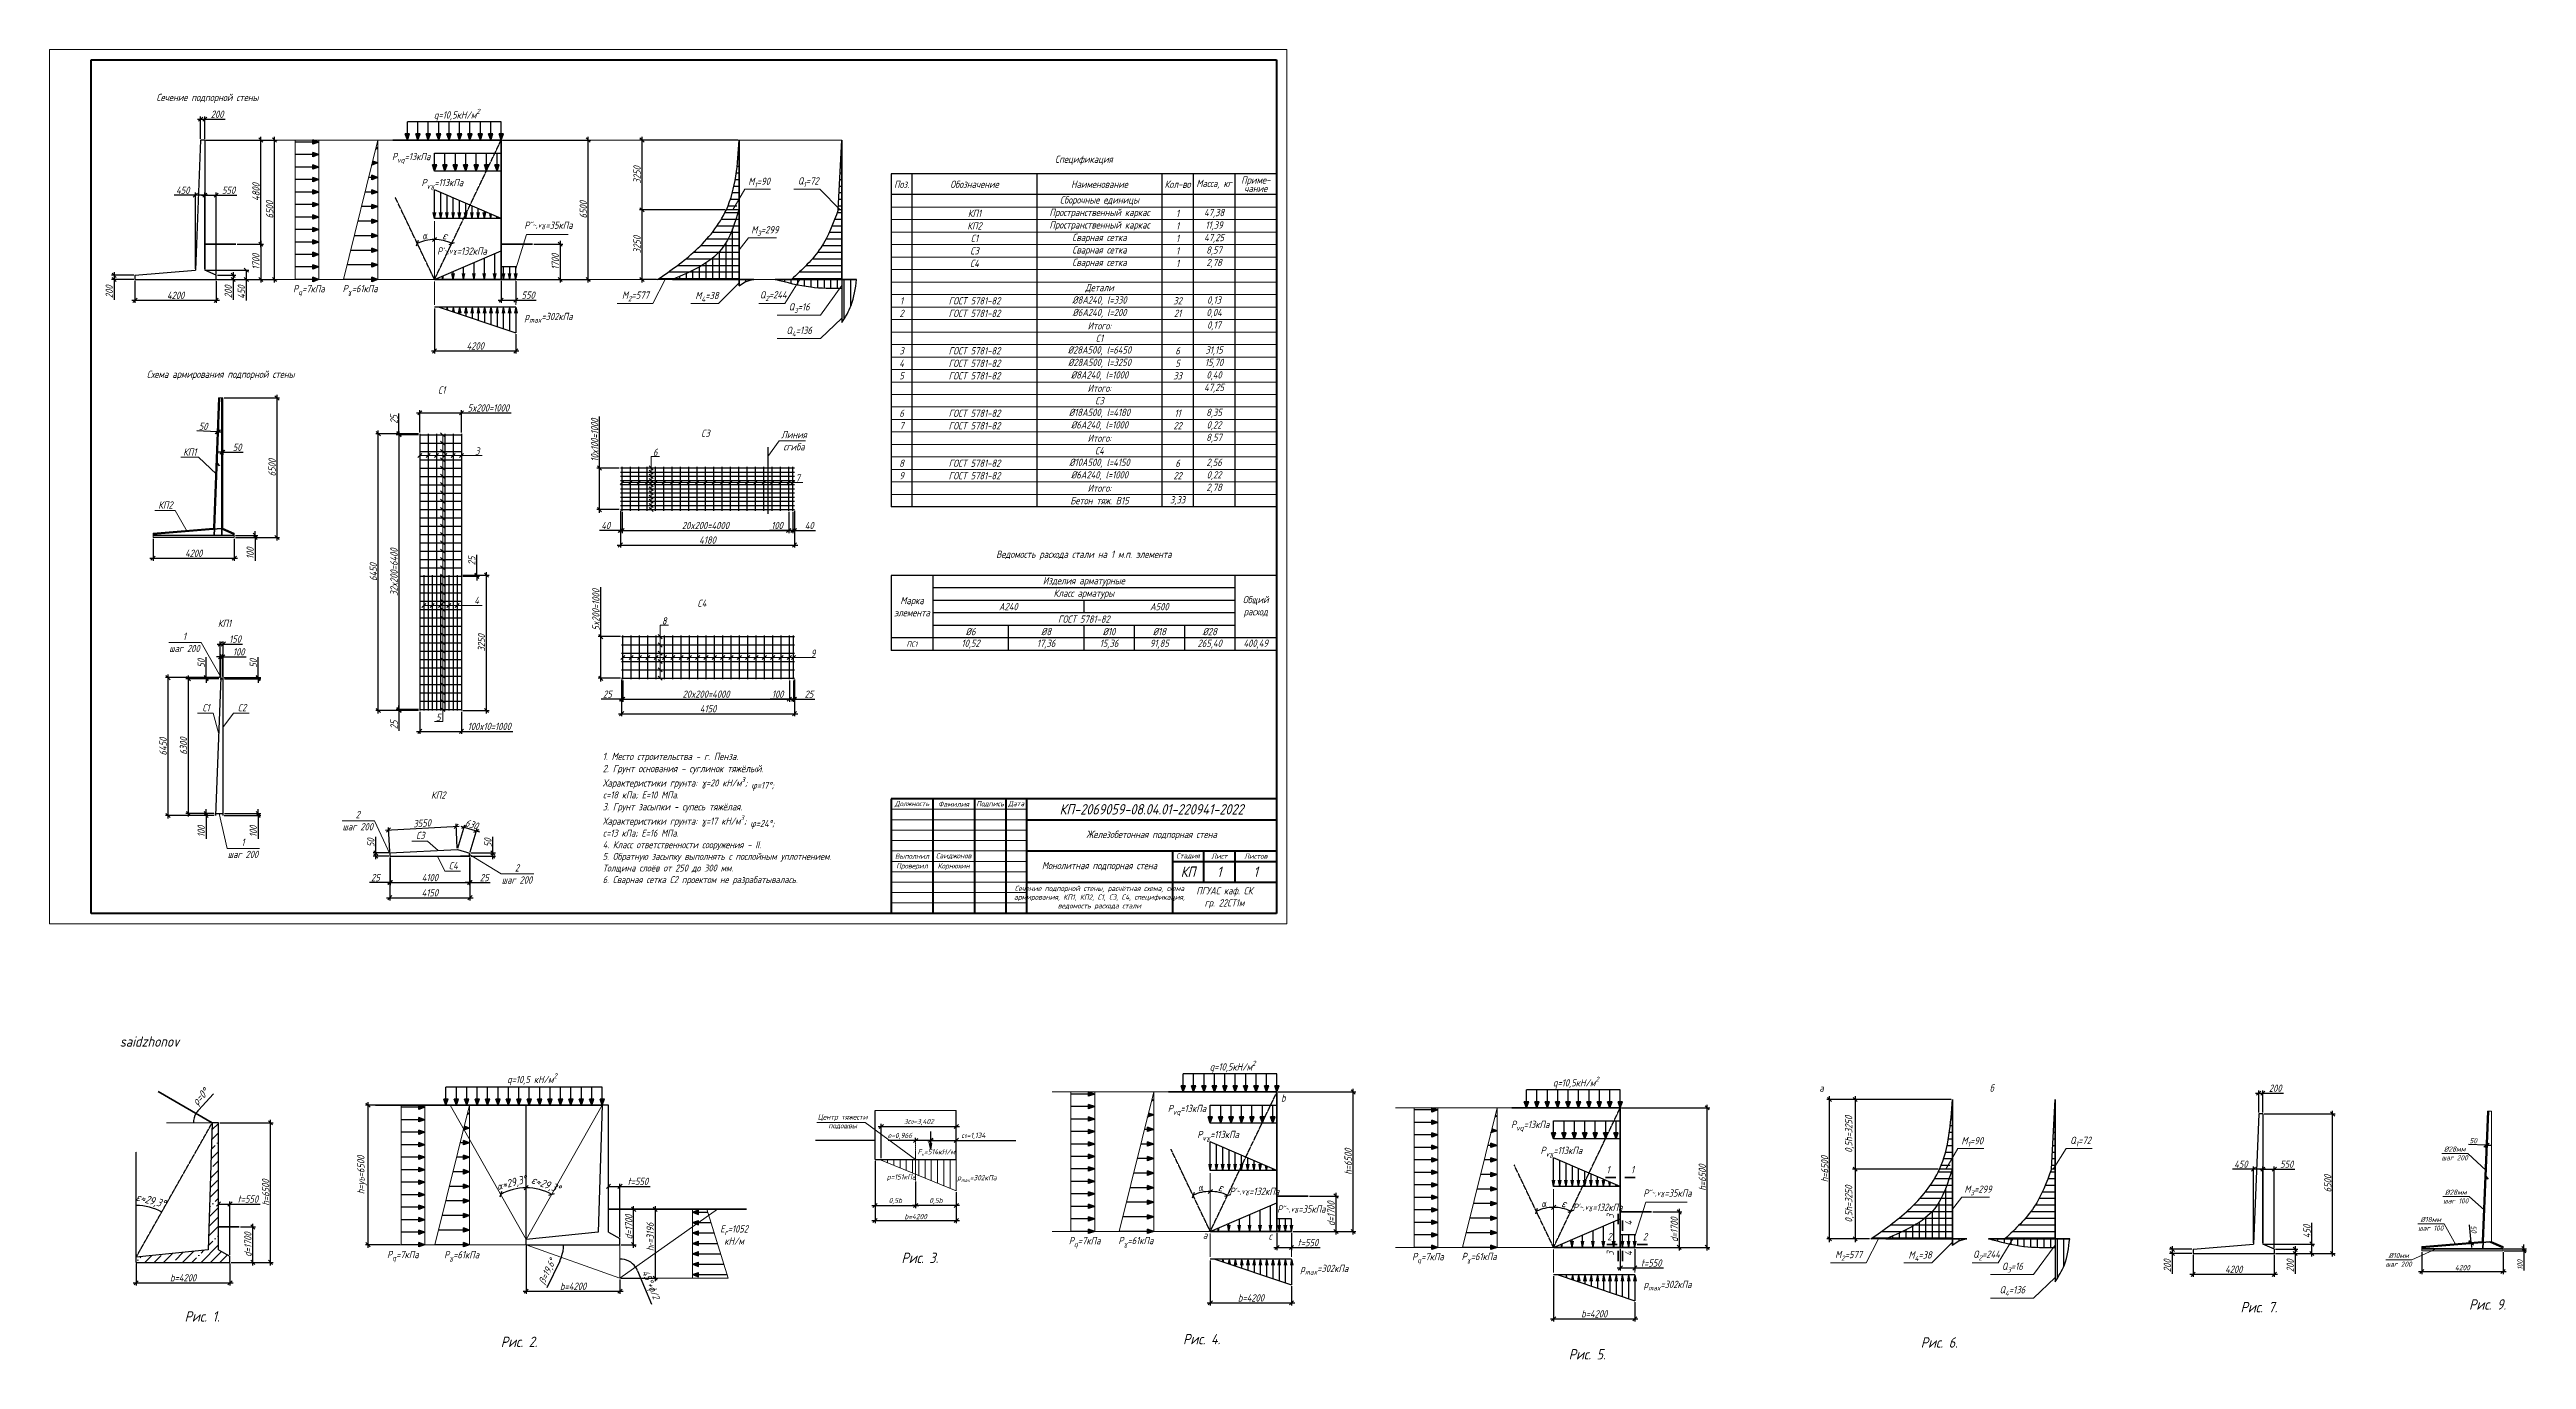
# Model space of a CAD drawing. Header units: millimetres. Extents: x -1004 to 900128, y -352756 to 107728.
# Drawn here: x 202080 to 320981, y -253630 to -190700 of the extents above; entities that cross this region are included whole.
import ezdxf

# ---------------------------------------------------------------- set-up
doc = ezdxf.new("R2010")
doc.units = ezdxf.units.MM
doc.linetypes.add('ACAD_ISO02W100', pattern=[15, 12, -3])
doc.linetypes.add('ACAD_ISO04W100', pattern=[30, 24, -3, 0, -3])
for name, color, linetype, lineweight in [('axles', 152, 'ACAD_ISO04W100', 20), ('basic', 95, 'Continuous', 30), ('frame', 173, 'Continuous', 40), ('hatch', 117, 'ACAD_ISO02W100', 25), ('hatching', 225, 'Continuous', 20), ('size', 45, 'Continuous', 20), ('text', 13, 'Continuous', 20), ('thick', 42, 'Continuous', 35), ('thin', 153, 'Continuous', 18)]:
    doc.layers.add(name, color=color, linetype=linetype, lineweight=lineweight)
doc.styles.add('Structures', font='isocpeur.ttf', dxfattribs={"width": 0.85, "oblique": 15})
doc.styles.add('structures 2.5', font='isocpeur.ttf', dxfattribs={"width": 0.85, "oblique": 15, "height": 2.5})
doc.styles.add('structures 5', font='isocpeur.ttf', dxfattribs={"width": 0.85, "oblique": 15, "height": 5})
doc.dimstyles.new('structures 3.5', dxfattribs={"dimtxt": 3.5, "dimasz": 2, "dimexe": 1.25, "dimexo": 0.625, "dimtad": 1, "dimtxsty": 'Structures', "dimblk": 'OBLIQUE', "dimcen": 2.5, "dimdle": 1.5, "dimadec": 0, "dimazin": 0, "dimtfac": 1, "dimtmove": 0, "dimatfit": 3, "dimfxl": 1, "dimarcsym": 0})
doc.dimstyles.new('structures 3.5 50', dxfattribs={"dimtxt": 3.5, "dimasz": 2, "dimexe": 1.25, "dimexo": 0.625, "dimtad": 1, "dimlfac": 0.5, "dimtxsty": 'Structures', "dimblk": 'OBLIQUE', "dimcen": 2.5, "dimdle": 1.5, "dimadec": 0, "dimazin": 0, "dimtfac": 1, "dimtmove": 0, "dimatfit": 3, "dimfxl": 1, "dimarcsym": 0})
pattern_1 = [(90, (198175.2, -252871.2), (-317.5, 0), [])]
pattern_2 = [(90, (139939, -206783.48), (-317.5, 0), [])]

msp = doc.modelspace()

# ---------------------------------------------------------------- texts
at = {"layer": 'text'}
for s, insert, char_height, width, attachment_point, style in [('Сечение подпорной стены', (209661.735, -193050.314), 350, 5622.78125, 5, 'Structures'), ('\\A1;q=10,5кН/м{\\H0.7x;\\S2^ ;}', (221633.448, -193836.816), 350, 2511.65502, 5, 'structures 5'), ('\\A1;P{\\H0.7x;\\S^ vq;\\H1.42857x;=13кПа}', (219439.831, -195900.945), 350, 878.35728, 5, 'structures 5'), ('Спецификация', (251730, -196018.171), 350, 5622.78125, 5, 'Structures'), ('\\A1;P{\\H0.7x;\\S^ vγ;\\H1.42857x;=113кПа}', (220934.63, -197150.522), 350, 878.35728, 5, 'structures 5'), ('\\A1;M{\\H0.7x;\\S^ 1;}=90', (236138.862, -197092.86), 350, 1401.58392, 5, 'structures 5'), ('\\A1;Q{\\H0.7x;\\S^ 1;}=72', (238499.618, -197073.481), 350, 1401.58392, 5, 'structures 5'), ('Поз.', (242980, -197173.399), 350, 1000, 5, 'Structures'), ('Обозначение', (246480, -197173.399), 350, 6000, 5, 'Structures'), ('Наименование', (252480, -197173.399), 350, 6000, 5, 'Structures'), ('Кол-во', (256230, -197173.399), 350, 1500, 5, 'Structures'), ('Масса, кг', (257980, -197173.399), 350, 2000, 5, 'Structures'), ('\\pxsm0.7;Приме-\\Pчание', (259980, -197173.399), 350, 2000, 5, 'Structures'), ('КП1', (246480, -198573.399), 350, 6000, 5, 'Structures'), ('Пространственный каркас', (252480, -198573.399), 350, 6000, 5, 'Structures'), ('Сборочные единицы', (252480, -197973.399), 350, 6000, 5, 'Structures'), ('1', (256230, -198573.399), 350, 1500, 5, 'Structures'), ('47,38', (257980, -198573.399), 350, 2000, 5, 'Structures'), ('\\A1;P{\\H0.7x;\\S"~,vγ;\\H1.42857x;=35кПа}', (226027.272, -199177.19), 350, 878.35728, 5, 'structures 5'), ('\\A1;M{\\H0.7x;\\S^ 3;}=299', (236415.998, -199419.851), 350, 1401.58392, 5, 'structures 5'), ('КП2', (246480, -199173.399), 350, 6000, 5, 'Structures'), ('С1', (246480, -199773.399), 350, 6000, 5, 'Structures'), ('Пространственный каркас', (252480, -199173.399), 350, 6000, 5, 'Structures'), ('Сварная сетка', (252480, -199773.399), 350, 6000, 5, 'Structures'), ('1', (256230, -199173.399), 350, 1500, 5, 'Structures'), ('1', (256230, -199773.399), 350, 1500, 5, 'Structures'), ('47,25', (257980, -199773.399), 350, 2000, 5, 'Structures'), ('11,39', (257980, -199173.399), 350, 2000, 5, 'Structures'), ("\\A1;P{\\H0.7x;\\S'~,vγ;\\H1.42857x;=132кПа}", (221876.765, -200420.759), 350, 878.35728, 5, 'structures 5'), ('С4', (246480, -200973.399), 350, 6000, 5, 'Structures'), ('С3', (246480, -200373.399), 350, 6000, 5, 'Structures'), ('Сварная сетка', (252480, -200373.399), 350, 6000, 5, 'Structures'), ('Сварная сетка', (252480, -200973.399), 350, 6000, 5, 'Structures'), ('1', (256230, -200373.399), 350, 1500, 5, 'Structures'), ('1', (256230, -200973.399), 350, 1500, 5, 'Structures'), ('2,78', (257980, -200973.399), 350, 2000, 5, 'Structures'), ('8,57', (257980, -200373.399), 350, 2000, 5, 'Structures'), ('\\A1;P{\\H0.7x;\\S^ q;\\H1.42857x;=7кПа}', (214529.433, -202251.238), 350, 1905.54601, 5, 'structures 5'), ('\\A1;P{\\H0.67083x;\\S^ γ;}=61кПа', (216987.421, -202237.902), 350, 1953.35942, 5, 'structures 5'), ('Детали', (252480, -202173.399), 350, 6000, 5, 'Structures'), ('\\A1;M{\\H0.7x;\\S^ 2;}=577', (230205.658, -202559.096), 350, 1514.96707, 5, 'structures 5'), ('\\A1;M{\\H0.7x;\\S^ 4;}=38', (233635.998, -202577.108), 350, 1401.58392, 5, 'structures 5'), ('\\A1;Q{\\H0.7x;\\S^ 2;}=244', (236822.119, -202543.481), 350, 1401.58392, 5, 'structures 5'), ('\\A1;\\pxt3;Q{\\H0.7x;\\S^ 3;}=16', (238064.111, -203122.295), 350, 1401.58392, 5, 'structures 5'), ('2', (242980, -203373.399), 350, 1000, 5, 'Structures'), ('1', (242980, -202773.399), 350, 1000, 5, 'Structures'), ('ГОСТ 5781-82', (246480, -202773.399), 350, 6000, 5, 'Structures'), ('ГОСТ 5781-82', (246480, -203373.399), 350, 6000, 5, 'Structures'), ('%%C8А240, l=330', (252480, -202773.399), 350, 6000, 5, 'Structures'), ('%%C6А240, l=200', (252480, -203373.399), 350, 6000, 5, 'Structures'), ('32', (256230, -202773.399), 350, 1500, 5, 'Structures'), ('21', (256230, -203373.399), 350, 1500, 5, 'Structures'), ('0,04', (257980, -203373.399), 350, 2000, 5, 'Structures'), ('0,13', (257980, -202773.399), 350, 2000, 5, 'Structures'), ('\\A1;p{\\H0.7x;\\S^ max;}=302кПа', (226035.091, -203584.667), 350, 1724.15503, 5, 'structures 5'), ('\\A1;\\pxt3;Q{\\H0.7x;\\S^ 4;}=136', (238064.111, -204250.009), 350, 1401.58392, 5, 'structures 5'), ('Итого:', (252480, -203973.399), 350, 6000, 5, 'Structures'), ('С1', (252480, -204573.399), 350, 6000, 5, 'Structures'), ('0,17', (257980, -203973.399), 350, 2000, 5, 'Structures'), ('3', (242980, -205173.399), 350, 1000, 5, 'Structures'), ('4', (242980, -205773.399), 350, 1000, 5, 'Structures'), ('ГОСТ 5781-82', (246480, -205173.399), 350, 6000, 5, 'Structures'), ('ГОСТ 5781-82', (246480, -205773.399), 350, 6000, 5, 'Structures'), ('%%C28А500, l=6450', (252480, -205173.399), 350, 6000, 5, 'Structures'), ('%%C28А500, l=3250', (252480, -205773.399), 350, 6000, 5, 'Structures'), ('5', (256230, -205773.399), 350, 1500, 5, 'Structures'), ('6', (256230, -205173.399), 350, 1500, 5, 'Structures'), ('31,15', (257980, -205173.399), 350, 2000, 5, 'Structures'), ('15,70', (257980, -205773.399), 350, 2000, 5, 'Structures'), ('Схема армирования подпорной стены', (210296.652, -206347.845), 350, 7305.86435, 5, 'Structures'), ('С1', (220903.769, -207060.23), 350, 793.67855, 5, 'Structures'), ('5', (242980, -206373.399), 350, 1000, 5, 'Structures'), ('ГОСТ 5781-82', (246480, -206373.399), 350, 6000, 5, 'Structures'), ('%%C8А240, l=1000', (252480, -206373.399), 350, 6000, 5, 'Structures'), ('Итого:', (252480, -206973.399), 350, 6000, 5, 'Structures'), ('33', (256230, -206373.399), 350, 1500, 5, 'Structures'), ('47,25', (257980, -206973.399), 350, 2000, 5, 'Structures'), ('0,40', (257980, -206373.399), 350, 2000, 5, 'Structures'), ('6', (242980, -208173.399), 350, 1000, 5, 'Structures'), ('ГОСТ 5781-82', (246480, -208173.399), 350, 6000, 5, 'Structures'), ('%%C18А500, l=4180', (252480, -208173.399), 350, 6000, 5, 'Structures'), ('С3', (252480, -207573.399), 350, 6000, 5, 'Structures'), ('11', (256230, -208173.399), 350, 1500, 5, 'Structures'), ('8,35', (257980, -208173.399), 350, 2000, 5, 'Structures'), ('С3', (233563.437, -209135.071), 350, 793.67855, 5, 'Structures'), ('Линия \\Pсгиба', (237816.406, -209494.125), 350, 1343.47738, 5, 'Structures'), ('7', (242980, -208773.399), 350, 1000, 5, 'Structures'), ('ГОСТ 5781-82', (246480, -208773.399), 350, 6000, 5, 'Structures'), ('%%C6А240, l=1000', (252480, -208773.399), 350, 6000, 5, 'Structures'), ('Итого:', (252480, -209373.399), 350, 6000, 5, 'Structures'), ('22', (256230, -208773.399), 350, 1500, 5, 'Structures'), ('8,57', (257980, -209373.399), 350, 2000, 5, 'Structures'), ('0,22', (257980, -208773.399), 350, 2000, 5, 'Structures'), ('КП1', (208812.777, -210035.743), 350, 793.67855, 5, 'Structures'), ('3', (222611.633, -209990.944), 350, 793.67855, 5, 'Structures'), ('6', (231151.962, -210046.854), 350, 350, 5, 'Structures'), ('8', (242980, -210573.399), 350, 1000, 5, 'Structures'), ('ГОСТ 5781-82', (246480, -210573.399), 350, 6000, 5, 'Structures'), ('%%C10А500, l=4150', (252480, -210573.399), 350, 6000, 5, 'Structures'), ('С4', (252480, -209973.399), 350, 6000, 5, 'Structures'), ('6', (256230, -210573.399), 350, 1500, 5, 'Structures'), ('2,56', (257980, -210573.399), 350, 2000, 5, 'Structures'), ('7', (237995.976, -211284.532), 350, 793.67855, 5, 'Structures'), ('9', (242980, -211173.399), 350, 1000, 5, 'Structures'), ('ГОСТ 5781-82', (246480, -211173.399), 350, 6000, 5, 'Structures'), ('%%C6А240, l=1000', (252480, -211173.399), 350, 6000, 5, 'Structures'), ('Итого:', (252480, -211773.399), 350, 6000, 5, 'Structures'), ('22', (256230, -211173.399), 350, 1500, 5, 'Structures'), ('2,78', (257980, -211773.399), 350, 2000, 5, 'Structures'), ('0,22', (257980, -211173.399), 350, 2000, 5, 'Structures'), ('КП2', (207643.728, -212580.969), 350, 793.67855, 5, 'Structures'), ('Бетон тяж. B15', (252480, -212373.399), 350, 6000, 5, 'Structures'), ('3,33', (256230, -212373.399), 350, 1500, 5, 'Structures'), ('Ведомость расхода стали на 1 м.п. элемента', (251730, -214995.882), 350, 9598.9197, 5, 'Structures'), ('Изделия арматурные', (251730, -216263.399), 350, 14500, 5, 'Structures'), ('4', (222584.004, -217165.715), 350, 793.67855, 5, 'Structures'), ('С4', (233393.437, -217304.085), 350, 793.67855, 5, 'Structures'), ('Марка элемента', (243480, -217463.399), 350, 2000, 5, 'Structures'), ('А240', (248105, -217463.399), 350, 7250, 5, 'Structures'), ('Класс арматуры', (251730, -216863.399), 350, 14500, 5, 'Structures'), ('А500', (255355, -217463.399), 350, 7250, 5, 'Structures'), ('Общий расход', (259980, -217463.399), 350, 2000, 5, 'Structures'), ('1\\Pшаг 200', (208554.427, -219183.359), 350, 2180.48095, 5, 'Structures'), ('КП1', (210477.735, -218266.264), 350, 793.67855, 5, 'Structures'), ('8', (231581.962, -218148.939), 350, 350, 5, 'Structures'), ('%%C6', (246292.5, -218663.399), 350, 3625, 5, 'Structures'), ('%%C8', (249917.5, -218663.399), 350, 3625, 5, 'Structures'), ('ГОСТ 5781-82', (251730, -218063.399), 350, 14500, 5, 'Structures'), ('%%C10', (252938, -218663.399), 350, 2416, 5, 'Structures'), ('%%C18', (255354, -218663.399), 350, 2416, 5, 'Structures'), ('%%C28', (257771, -218663.399), 350, 2416, 5, 'Structures'), ('9', (238730, -219700.92), 350, 793.67855, 5, 'Structures'), ('ПС1', (243480, -219263.399), 250, 2000, 5, 'Structures'), ('10,52', (246292.5, -219263.399), 350, 3625, 5, 'Structures'), ('17,36', (249917.5, -219263.399), 350, 3625, 5, 'Structures'), ('15,36', (252938, -219263.399), 350, 2416, 5, 'Structures'), ('91,85', (255354, -219263.399), 350, 2416, 5, 'Structures'), ('265,40', (257771, -219263.399), 350, 2416, 5, 'Structures'), ('400,49', (259980, -219263.399), 350, 2000, 5, 'Structures'), ('С1', (209590.19, -222316.715), 350, 793.67855, 5, 'Structures'), ('С2', (211320.399, -222316.715), 350, 793.67855, 5, 'Structures'), ('5', (220740.683, -222781.878), 350, 350, 5, 'Structures'), ('\\A1;1. Место строительства - г. Пенза.\\P2. Грунт основания - суглинок тяжёлый.\\PХарактеристики грунта: {\\H0.95833x;γ=20 кН/м\\H0.7x;\\S3^ ;\\H1.42857x;; \\A0;φ=17%%D; \\Pc=18 кПа; E=10 МПа.\\P}3. Грунт засыпки - супесь тяжёлая.\\PХарактеристики грунта: {\\H0.95833x;γ=17 кН/м\\H0.7x;\\S3^ ;\\H1.42857x;; \\A0;φ=24%%D; \\Pc=13 кПа; E=16 МПа.\\P4. Класс ответственности сооружения - II.\\P5. Обратную засыпку выполнять с послойным уплотнением. Толщина слоёв от 250 до 300 мм.\\P6. Сварная сетка С2 проектом не разрабатывалась.}', (228633.643, -227661.689), 350, 9693.35693, 4, 'Structures'), ('КП2', (220739.65, -226517.372), 350, 793.67855, 5, 'Structures'), ('Должность', (243480, -226950), 250, 1859.40606, 5, 'structures 2.5'), ('Фамилия', (245480, -226950), 250, 1812.24194, 5, 'structures 2.5'), ('Подпись', (247230, -226950), 250, 1359.18156, 5, 'structures 2.5'), ('Дата', (248480, -226950), 250, 882.53911, 5, 'structures 2.5'), ('КП-2069059-08.04.01-220941-2022', (254980, -227200), 500, 11741.42873, 5, 'structures 2.5'), ('2\\Pшаг 200', (216874.378, -227746.264), 350, 2180.48095, 5, 'Structures'), ('С3', (219880.627, -228457.137), 350, 793.67855, 5, 'Structures'), ('Железобетонная подпорная стена', (254980, -228450), 350, 12000, 5, 'Structures'), ('1\\Pшаг 200', (211363.638, -229075.404), 350, 2180.48095, 5, 'Structures'), ('Выполнил', (243480, -229450), 250, 1859.40647, 5, 'structures 2.5'), ('Саиджонов', (245480, -229450), 250, 2000, 5, 'Structures'), ('Стадия', (256730, -229450), 250, 1352.9954, 5, 'structures 2.5'), ('Лист', (258230, -229450), 250, 1306.04815, 5, 'structures 2.5'), ('Листов', (259980, -229450), 250, 1733.57299, 5, 'structures 2.5'), ('С4', (221460.18, -229905.081), 350, 793.67855, 5, 'Structures'), ('2\\Pшаг 200', (224518.246, -230304.259), 350, 2180.48095, 5, 'Structures'), ('Проверил', (243480, -229950), 250, 1882.98853, 5, 'structures 2.5'), ('Корнюхин', (245480, -229950), 250, 2000, 5, 'Structures'), ('Монолитная подпорная стена', (252480, -229950), 350, 7000, 5, 'Structures'), ('КП', (256730, -230200), 500, 1329.52177, 5, 'structures 2.5'), ('1', (258230, -230200), 500, 1376.46862, 5, 'structures 2.5'), ('1', (259980, -230200), 500, 1780.52024, 5, 'structures 2.5'), ('Сечение подпорной стены, расчётная схема, схема армирования, КП1, КП2, С1, С3, С4, спецификация, ведомость расхода стали', (252480, -231450), 250, 6914.26293, 5, 'structures 2.5'), ('ПГУАС каф. СК \\Pгр. 22СТ1м', (258480, -231450), 350, 4533.45828, 5, 'structures 2.5'), ('saidzhonov', (206877.949, -238357.642), 500, 2515.89751, 5, 'structures 5'), ('\\A1;q=10,5 кН/м{\\H0.7x;\\S2^ ;}', (225242.957, -240171.985), 350, 3223.04031, 5, 'structures 5'), ('\\A1;q=10,5кН/м{\\H0.7x;\\S2^ ;}', (258872.941, -239566.899), 350, 2511.65502, 5, 'structures 5'), ('\\A1;q=10,5кН/м{\\H0.7x;\\S2^ ;}', (275351.082, -240332.698), 350, 2511.65502, 5, 'structures 5'), ('\\A1;b', (261305.957, -241065.085), 350, 350, 5, 'structures 5'), ('\\A1;а', (287141.71, -240591.376), 350, 361.79272, 5, 'structures 5'), ('\\A1;б', (295311.71, -240591.376), 350, 361.79272, 5, 'structures 5'), ('\\A1;Центр тяжести подошвы', (240151.051, -242209.005), 250, 2558.84936, 5, 'structures 5'), ('\\A1;P{\\H0.7x;\\S^ vq;\\H1.42857x;=13кПа}', (256679.324, -241631.028), 350, 878.35728, 5, 'structures 5'), ('\\A1;P{\\H0.7x;\\S^ vq;\\H1.42857x;=13кПа}', (273157.465, -242396.827), 350, 878.35728, 5, 'structures 5'), ('\\A1;F{\\H0.7x;\\S^ v;}=514кН/м', (244651.39, -243692.191), 250, 1992.91099, 5, 'structures 5'), ('\\A1;P{\\H0.7x;\\S^ vγ;\\H1.42857x;=113кПа}', (258174.123, -242880.605), 350, 878.35728, 5, 'structures 5'), ('\\A1;P{\\H0.7x;\\S^ vγ;\\H1.42857x;=113кПа}', (274652.265, -243646.404), 350, 878.35728, 5, 'structures 5'), ('\\A1;M{\\H0.7x;\\S^ 1;}=90', (294375.06, -243180.566), 350, 1401.58392, 5, 'structures 5'), ('\\A1;Q{\\H0.7x;\\S^ 1;}=72', (299575.988, -243161.187), 350, 1401.58392, 5, 'structures 5'), ('%%C28мм\\Pшаг 200', (317533.747, -243730.889), 250, 1504.43531, 5, 'Structures'), ('\\A1;p=151кПа', (242962.337, -244896.209), 250, 1273.24932, 5, 'structures 5'), ('\\A1;p{\\H0.7x;\\S^ max;}=302кПа', (246596.413, -244937.593), 250, 1724.15503, 5, 'structures 5'), ('\\A1;1', (276893.705, -244512.729), 350, 350, 5, 'structures 5'), ('\\A1;1', (278065.953, -244512.729), 350, 350, 5, 'structures 5'), ("\\A1;P{\\H0.7x;\\S'~,vγ;\\H1.42857x;=132кПа}", (259911.983, -245588.975), 350, 878.35728, 5, 'structures 5'), ('\\A1;P{\\H0.7x;\\S"~,vγ;\\H1.42857x;=35кПа}', (279744.906, -245673.072), 350, 878.35728, 5, 'structures 5'), ('\\A1;M{\\H0.7x;\\S^ 3;}=299', (294652.196, -245507.556), 350, 1401.58392, 5, 'structures 5'), ('%%C28мм\\Pшаг 100', (317585.965, -245802.555), 250, 1504.43531, 5, 'Structures'), ('\\A1;E{\\H0.7x;\\S^ r;\\H1.42857x;=1052\\PкН/м}', (234939.787, -247647.489), 350, 301.91968, 5, 'structures 5'), ('\\A1;P{\\H0.7x;\\S"~,vγ;\\H1.42857x;=35кПа}', (262170.141, -246439.139), 350, 878.35728, 5, 'structures 5'), ("\\A1;P{\\H0.7x;\\S'~,vγ;\\H1.42857x;=132кПа}", (276390.124, -246354.774), 350, 878.35728, 5, 'structures 5'), ('%%C18мм\\Pшаг 100', (316385.965, -247112.555), 250, 1504.43531, 5, 'Structures'), ('\\A1;P{\\H0.7x;\\S^ q;\\H1.42857x;=7кПа}', (219040.488, -248646.695), 350, 3024.47964, 5, 'structures 5'), ('\\A1;P{\\H0.67083x;\\S^ γ;}=61кПа', (221860.581, -248647.544), 350, 2245.88885, 5, 'structures 5'), ('Рис. 3.', (243857.29, -248745.069), 500, 2515.89751, 5, 'structures 5'), ('\\A1;P{\\H0.7x;\\S^ q;\\H1.42857x;=7кПа}', (251768.926, -247981.321), 350, 1905.54601, 5, 'structures 5'), ('\\A1;P{\\H0.67083x;\\S^ γ;}=61кПа', (254226.914, -247967.985), 350, 1953.35942, 5, 'structures 5'), ('\\A1;a', (257552.675, -247658.048), 350, 350, 5, 'structures 5'), ('\\A1;c', (260679.538, -247698.465), 350, 350, 5, 'structures 5'), ('\\A1;P{\\H0.67083x;\\S^ γ;}=61кПа', (270705.056, -248733.785), 350, 1953.35942, 5, 'structures 5'), ('\\A1;2', (276960.176, -247728.515), 350, 350, 5, 'structures 5'), ('\\A1;2', (278669.203, -247728.515), 350, 350, 5, 'structures 5'), ('\\A1;M{\\H0.7x;\\S^ 2;}=577', (288441.857, -248646.801), 350, 1514.96707, 5, 'structures 5'), ('\\A1;M{\\H0.7x;\\S^ 4;}=38', (291872.196, -248664.813), 350, 1401.58392, 5, 'structures 5'), ('\\A1;Q{\\H0.7x;\\S^ 2;}=244', (295058.318, -248631.187), 350, 1401.58392, 5, 'structures 5'), ('\\A1;p{\\H0.7x;\\S^ max;}=302кПа', (263274.585, -249314.75), 350, 1724.15503, 5, 'structures 5'), ('\\A1;P{\\H0.7x;\\S^ q;\\H1.42857x;=7кПа}', (268247.068, -248747.12), 350, 1905.54601, 5, 'structures 5'), ('\\A1;\\pxt3;Q{\\H0.7x;\\S^ 3;}=16', (296300.31, -249210), 350, 1401.58392, 5, 'structures 5'), ('%%C10мм\\Pшаг 200', (314845.965, -248842.555), 250, 1504.43531, 5, 'Structures'), ('\\A1;p{\\H0.7x;\\S^ max;}=302кПа', (279752.726, -250080.549), 350, 1724.15503, 5, 'structures 5'), ('\\A1;\\pxt3;Q{\\H0.7x;\\S^ 4;}=136', (296300.31, -250337.714), 350, 1401.58392, 5, 'structures 5'), ('Рис. 7.', (308136.337, -251114.629), 500, 2515.89751, 5, 'structures 5'), ('Рис. 9.', (319114.196, -250985.699), 500, 2515.89751, 5, 'structures 5'), ('Рис. 1.', (209402.32, -251560.213), 500, 2515.89751, 5, 'structures 5'), ('Рис. 2.', (224619.855, -252780.336), 500, 2515.89751, 5, 'structures 5'), ('Рис. 4.', (257383.642, -252648.283), 500, 2515.89751, 5, 'structures 5'), ('Рис. 5.', (275891.176, -253379.811), 500, 2515.89751, 5, 'structures 5'), ('Рис. 6.', (292791.71, -252811.376), 500, 2515.89751, 5, 'structures 5')]:
    msp.add_mtext(s, dxfattribs=dict(at, insert=insert, char_height=char_height, width=width, attachment_point=attachment_point, style=style))
at = {"layer": 'text', "char_height": 350, "width": 350, "attachment_point": 5, "rotation": 90, "style": 'structures 5'}
for s, insert in [('\\A1;3', (276997.467, -246752.128)), ('\\A1;4', (277874.897, -247080.19)), ('\\A1;3', (276997.467, -248539.12)), ('\\A1;4', (277874.897, -248542.25))]:
    msp.add_mtext(s, dxfattribs=dict(at, insert=insert))

# ---------------------------------------------------------------- blocks, each defined once
blk = doc.blocks.new('*D857')
at = {"layer": 'Defpoints', "color": 0, "transparency": 16777216}
for p in [(209890, -242263), (206240, -243653), (207076, -246372), (206240, -248713), (206240, -248713)]:
    blk.add_point(p, dxfattribs=at)
at = {"layer": 'size', "color": 0, "lineweight": -2, "transparency": 16777216}
blk.add_arc((206240, -248713), 2486, 60.49485, 90, dxfattribs=at)
at = {"layer": 'size', "color": 0, "transparency": 16777216, "insert": (206926, -246024), "char_height": 350, "attachment_point": 5, "rotation": 345.68725, "style": 'Structures'}
blk.add_mtext('{\\H1.08333x;ε≈29,3%%D}', dxfattribs=at)
blk = doc.blocks.new('_None')
blk = doc.blocks.new('_Oblique')
at = {"color": 0, "linetype": 'ByBlock', "lineweight": -2}
blk.add_line((-0.5, -0.5), (0.5, 0.5), dxfattribs=at)
blk = doc.blocks.new('*D858')
at = {"layer": 'Defpoints', "color": 0, "transparency": 16777216}
for p in [(206240, -248963), (210740, -248963), (210740, -249944)]:
    blk.add_point(p, dxfattribs=at)
at = {"layer": 'size', "color": 0, "lineweight": -2, "transparency": 16777216}
for p, q in [((206240, -249025), (206240, -250069)), ((210740, -249025), (210740, -250069)), ((206090, -249944), (210890, -249944))]:
    blk.add_line(p, q, dxfattribs=at)
at = {"layer": 'size', "color": 0, "lineweight": -2, "transparency": 16777216, "xscale": 200, "yscale": 200, "zscale": 200, "rotation": 180}
blk.add_blockref('_Oblique', (206240, -249944), dxfattribs=at)
at = {"layer": 'size', "color": 0, "lineweight": -2, "transparency": 16777216, "xscale": 200, "yscale": 200, "zscale": 200}
blk.add_blockref('_Oblique', (210740, -249944), dxfattribs=at)
at = {"layer": 'size', "color": 0, "transparency": 16777216, "insert": (208490, -249706), "char_height": 350, "attachment_point": 5, "style": 'Structures'}
blk.add_mtext('b=4200', dxfattribs=at)
blk = doc.blocks.new('*D859')
at = {"layer": 'Defpoints', "color": 0, "transparency": 16777216}
for p in [(211190, -247263), (211838, -247263), (210740, -248963)]:
    blk.add_point(p, dxfattribs=at)
at = {"layer": 'size', "color": 0, "lineweight": -2, "transparency": 16777216}
for p, q in [((211252, -247263), (211963, -247263)), ((211838, -249113), (211838, -247113)), ((210802, -248963), (211963, -248963))]:
    blk.add_line(p, q, dxfattribs=at)
at = {"layer": 'size', "color": 0, "lineweight": -2, "transparency": 16777216, "xscale": 200, "yscale": 200, "zscale": 200}
for p, rotation in [((211838, -247263), 90), ((211838, -248963), 270)]:
    blk.add_blockref('_Oblique', p, dxfattribs=dict(at, rotation=rotation))
at = {"layer": 'size', "color": 0, "transparency": 16777216, "insert": (211600, -248113), "char_height": 350, "attachment_point": 5, "rotation": 90, "style": 'Structures'}
blk.add_mtext('d=1700', dxfattribs=at)
blk = doc.blocks.new('*D860')
at = {"layer": 'Defpoints', "color": 0, "transparency": 16777216}
for p in [(210190, -242263), (212690, -242263), (210740, -248963)]:
    blk.add_point(p, dxfattribs=at)
at = {"layer": 'size', "color": 0, "lineweight": -2, "transparency": 16777216}
for p, q in [((210252, -242263), (212815, -242263)), ((212690, -249113), (212690, -242113)), ((210802, -248963), (212815, -248963))]:
    blk.add_line(p, q, dxfattribs=at)
at = {"layer": 'size', "color": 0, "lineweight": -2, "transparency": 16777216, "xscale": 200, "yscale": 200, "zscale": 200}
for p, rotation in [((212690, -242263), 90), ((212690, -248963), 270)]:
    blk.add_blockref('_Oblique', p, dxfattribs=dict(at, rotation=rotation))
at = {"layer": 'size', "color": 0, "transparency": 16777216, "insert": (212452, -245613), "char_height": 350, "width": 1317.03, "attachment_point": 5, "rotation": 90, "style": 'Structures'}
blk.add_mtext('h=6500', dxfattribs=at)
blk = doc.blocks.new('*D861')
at = {"layer": 'Defpoints', "color": 0, "transparency": 16777216}
for p in [(210190, -246161), (210190, -247263), (210740, -248663)]:
    blk.add_point(p, dxfattribs=at)
at = {"layer": 'size', "color": 0, "lineweight": -2, "transparency": 16777216}
for p, q in [((210190, -247200), (210190, -246036)), ((210740, -248600), (210740, -246036)), ((210190, -246161), (210890, -246161)), ((210740, -246161), (212185, -246161))]:
    blk.add_line(p, q, dxfattribs=at)
at = {"layer": 'size', "color": 0, "lineweight": -2, "transparency": 16777216, "xscale": 200, "yscale": 200, "zscale": 200, "rotation": 180}
blk.add_blockref('_Oblique', (210190, -246161), dxfattribs=at)
at = {"layer": 'size', "color": 0, "lineweight": -2, "transparency": 16777216, "xscale": 200, "yscale": 200, "zscale": 200}
blk.add_blockref('_Oblique', (210740, -246161), dxfattribs=at)
at = {"layer": 'size', "color": 0, "transparency": 16777216, "insert": (211600, -245923), "char_height": 350, "attachment_point": 5, "style": 'Structures'}
blk.add_mtext('t=550', dxfattribs=at)
blk = doc.blocks.new('*D862')
at = {"layer": 'Defpoints', "color": 0, "transparency": 16777216}
for p in [(207292, -240763), (207690, -242263), (208997, -242106), (209890, -242263), (209890, -242263)]:
    blk.add_point(p, dxfattribs=at)
at = {"layer": 'size', "color": 0, "lineweight": -2, "transparency": 16777216}
blk.add_line((209224, -241649), (209944, -240867), dxfattribs=at)
for start, end in [(150, 180), (137.32643, 150)]:
    blk.add_arc((209890, -242263), 906, start, end, dxfattribs=at)
at = {"layer": 'size', "color": 0, "transparency": 16777216, "insert": (209357, -241049), "char_height": 350, "attachment_point": 5, "rotation": 47.32643, "style": 'Structures'}
blk.add_mtext('{\\H1.08333x;ρ=0%%D}', dxfattribs=at)
blk = doc.blocks.new('*D815')
at = {"layer": 'Defpoints', "color": 0, "transparency": 16777216}
for p in [(224961, -241414), (228611, -241414), (225385, -245415), (224961, -247864), (224961, -247864)]:
    blk.add_point(p, dxfattribs=at)
at = {"layer": 'size', "color": 0, "lineweight": -2, "transparency": 16777216}
blk.add_arc((224961, -247864), 2486, 60.49485, 90, dxfattribs=at)
at = {"layer": 'size', "color": 0, "lineweight": -2, "transparency": 16777216, "xscale": 200, "yscale": 200, "zscale": 200}
for p, rotation in [((224961, -245379), 180), ((226185, -245701), 330.4948485991388)]:
    blk.add_blockref('_Oblique', p, dxfattribs=dict(at, rotation=rotation))
at = {"layer": 'size', "color": 0, "transparency": 16777216, "insert": (225895, -245251), "char_height": 350, "attachment_point": 5, "rotation": 340.3299, "style": 'Structures'}
blk.add_mtext('{\\H1.08333x;ε≈29,3%%D}', dxfattribs=at)
blk = doc.blocks.new('*D816')
at = {"layer": 'Defpoints', "color": 0, "transparency": 16777216}
for p in [(224961, -248114), (229461, -249721), (229461, -250350)]:
    blk.add_point(p, dxfattribs=at)
at = {"layer": 'size', "color": 0, "lineweight": -2, "transparency": 16777216}
for p, q in [((224961, -248177), (224961, -250475)), ((224811, -250350), (229611, -250350)), ((229461, -249784), (229461, -250475))]:
    blk.add_line(p, q, dxfattribs=at)
at = {"layer": 'size', "color": 0, "lineweight": -2, "transparency": 16777216, "xscale": 200, "yscale": 200, "zscale": 200, "rotation": 180}
blk.add_blockref('_Oblique', (224961, -250350), dxfattribs=at)
at = {"layer": 'size', "color": 0, "lineweight": -2, "transparency": 16777216, "xscale": 200, "yscale": 200, "zscale": 200}
blk.add_blockref('_Oblique', (229461, -250350), dxfattribs=at)
at = {"layer": 'size', "color": 0, "transparency": 16777216, "insert": (227211, -250113), "char_height": 350, "attachment_point": 5, "style": 'Structures'}
blk.add_mtext('b=4200', dxfattribs=at)
blk = doc.blocks.new('*D817')
at = {"layer": 'Defpoints', "color": 0, "transparency": 16777216}
for p in [(228911, -246414), (230120, -246414), (229461, -248114)]:
    blk.add_point(p, dxfattribs=at)
at = {"layer": 'size', "color": 0, "lineweight": -2, "transparency": 16777216}
for p, q in [((228973, -246414), (230245, -246414)), ((230120, -248264), (230120, -246264)), ((229523, -248114), (230245, -248114))]:
    blk.add_line(p, q, dxfattribs=at)
at = {"layer": 'size', "color": 0, "lineweight": -2, "transparency": 16777216, "xscale": 200, "yscale": 200, "zscale": 200}
for p, rotation in [((230120, -246414), 90), ((230120, -248114), 270)]:
    blk.add_blockref('_Oblique', p, dxfattribs=dict(at, rotation=rotation))
at = {"layer": 'size', "color": 0, "transparency": 16777216, "insert": (229883, -247264), "char_height": 350, "attachment_point": 5, "rotation": 90, "style": 'Structures'}
blk.add_mtext('d=1700', dxfattribs=at)
blk = doc.blocks.new('*D818')
at = {"layer": 'Defpoints', "color": 0, "transparency": 16777216}
for p in [(228911, -245312), (228911, -246414), (229461, -247814)]:
    blk.add_point(p, dxfattribs=at)
at = {"layer": 'size', "color": 0, "lineweight": -2, "transparency": 16777216}
for p, q in [((228911, -246352), (228911, -245187)), ((228911, -245312), (229611, -245312)), ((229461, -247752), (229461, -245187)), ((229461, -245312), (230906, -245312))]:
    blk.add_line(p, q, dxfattribs=at)
at = {"layer": 'size', "color": 0, "lineweight": -2, "transparency": 16777216, "xscale": 200, "yscale": 200, "zscale": 200, "rotation": 180}
blk.add_blockref('_Oblique', (228911, -245312), dxfattribs=at)
at = {"layer": 'size', "color": 0, "lineweight": -2, "transparency": 16777216, "xscale": 200, "yscale": 200, "zscale": 200}
blk.add_blockref('_Oblique', (229461, -245312), dxfattribs=at)
at = {"layer": 'size', "color": 0, "transparency": 16777216, "insert": (230321, -245075), "char_height": 350, "attachment_point": 5, "style": 'Structures'}
blk.add_mtext('t=550', dxfattribs=at)
blk = doc.blocks.new('*D819')
at = {"layer": 'Defpoints', "color": 0, "transparency": 16777216}
for p in [(230988, -246414), (229461, -249721), (231149, -249721)]:
    blk.add_point(p, dxfattribs=at)
at = {"layer": 'size', "color": 0, "lineweight": -2, "transparency": 16777216}
for p, q in [((231051, -246414), (231274, -246414)), ((231149, -246264), (231149, -249871)), ((229523, -249721), (231274, -249721))]:
    blk.add_line(p, q, dxfattribs=at)
at = {"layer": 'size', "color": 0, "lineweight": -2, "transparency": 16777216, "xscale": 200, "yscale": 200, "zscale": 200}
for p, rotation in [((231149, -246414), 90), ((231149, -249721), 270)]:
    blk.add_blockref('_Oblique', p, dxfattribs=dict(at, rotation=rotation))
at = {"layer": 'size', "color": 0, "transparency": 16777216, "insert": (230912, -247741), "char_height": 350, "attachment_point": 5, "rotation": 90, "style": 'Structures'}
blk.add_mtext('h{\\H0.7x;\\S^ r;}=3196', dxfattribs=at)
blk = doc.blocks.new('*D820')
at = {"layer": 'Defpoints', "color": 0, "transparency": 16777216}
for p in [(224961, -248114), (224961, -248114), (226743, -248319), (229461, -248114), (229461, -249722)]:
    blk.add_point(p, dxfattribs=at)
at = {"layer": 'size', "color": 0, "lineweight": -2, "transparency": 16777216}
blk.add_line((226572, -248902), (225946, -250182), dxfattribs=at)
for start, end in [(340.33589, 0), (333.9455, 340.33589)]:
    blk.add_arc((224961, -248114), 1794, start, end, dxfattribs=at)
at = {"layer": 'size', "color": 0, "transparency": 16777216, "insert": (226007, -249419), "char_height": 350, "attachment_point": 5, "rotation": 63.9455, "style": 'Structures'}
blk.add_mtext('{\\H0.95833x;β=19,6%%D}', dxfattribs=at)
blk = doc.blocks.new('*D821')
at = {"layer": 'Defpoints', "color": 0, "transparency": 16777216}
for p in [(234140, -246414), (229461, -248114), (229748, -248849), (229461, -249722), (229461, -249722)]:
    blk.add_point(p, dxfattribs=at)
at = {"layer": 'size', "color": 0, "lineweight": -2, "transparency": 16777216}
blk.add_line((230308, -249366), (230981, -250970), dxfattribs=at)
for start, end in [(35.25861, 90), (22.7695, 35.25861)]:
    blk.add_arc((229461, -249722), 919, start, end, dxfattribs=at)
at = {"layer": 'size', "color": 0, "transparency": 16777216, "insert": (230910, -250057), "char_height": 350, "attachment_point": 5, "rotation": 292.7695, "style": 'Structures'}
blk.add_mtext('45%%D+{\\H0.95833x;ϕ/2}', dxfattribs=at)
blk = doc.blocks.new('*D828')
at = {"layer": 'Defpoints', "color": 0, "transparency": 16777216}
for p in [(221311, -241414), (224961, -242804), (224124, -245524), (224961, -247864), (224961, -247864)]:
    blk.add_point(p, dxfattribs=at)
at = {"layer": 'size', "color": 0, "lineweight": -2, "transparency": 16777216}
blk.add_arc((224961, -247864), 2486, 90, 119.50515, dxfattribs=at)
at = {"layer": 'size', "color": 0, "lineweight": -2, "transparency": 16777216, "xscale": 200, "yscale": 200, "zscale": 200, "rotation": 209.5051514008615}
blk.add_blockref('_Oblique', (223736, -245701), dxfattribs=at)
at = {"layer": 'size', "color": 0, "lineweight": -2, "transparency": 16777216, "xscale": 200, "yscale": 200, "zscale": 200}
blk.add_blockref('_Oblique', (224961, -245379), dxfattribs=at)
at = {"layer": 'size', "color": 0, "transparency": 16777216, "insert": (224274, -245175), "char_height": 350, "width": 1326.72, "attachment_point": 5, "rotation": 14.31275, "style": 'Structures'}
blk.add_mtext('{\\H0.95833x;α\\H1.13044x;≈29,3%%D}', dxfattribs=at)
blk = doc.blocks.new('*D829')
at = {"layer": 'Defpoints', "color": 0, "transparency": 16777216}
for p in [(217368, -241414), (218960, -241414), (218960, -248114)]:
    blk.add_point(p, dxfattribs=at)
at = {"layer": 'size', "color": 0, "lineweight": -2, "transparency": 16777216}
for p, q in [((217368, -248264), (217368, -241264)), ((218897, -241414), (217243, -241414)), ((218897, -248114), (217243, -248114))]:
    blk.add_line(p, q, dxfattribs=at)
at = {"layer": 'size', "color": 0, "lineweight": -2, "transparency": 16777216, "xscale": 200, "yscale": 200, "zscale": 200}
for p, rotation in [((217368, -241414), 90), ((217368, -248114), 270)]:
    blk.add_blockref('_Oblique', p, dxfattribs=dict(at, rotation=rotation))
at = {"layer": 'size', "color": 0, "transparency": 16777216, "insert": (217078, -244764), "char_height": 350, "attachment_point": 5, "rotation": 90, "style": 'Structures'}
blk.add_mtext('h=y{\\H0.7x;\\S^ b;}=6500', dxfattribs=at)
blk = doc.blocks.new('*D822')
at = {"layer": 'Defpoints', "color": 0, "transparency": 16777216}
for p in [(241706, -244024), (243656, -245024), (243656, -246233)]:
    blk.add_point(p, dxfattribs=at)
at = {"layer": 'size', "color": 0, "lineweight": -2, "transparency": 16777216}
for p, q in [((241706, -244086), (241706, -246358)), ((243656, -245086), (243656, -246358)), ((241556, -246233), (243806, -246233))]:
    blk.add_line(p, q, dxfattribs=at)
at = {"layer": 'size', "color": 0, "lineweight": -2, "transparency": 16777216, "xscale": 200, "yscale": 200, "zscale": 200, "rotation": 180}
blk.add_blockref('_Oblique', (241706, -246233), dxfattribs=at)
at = {"layer": 'size', "color": 0, "lineweight": -2, "transparency": 16777216, "xscale": 200, "yscale": 200, "zscale": 200}
blk.add_blockref('_Oblique', (243656, -246233), dxfattribs=at)
at = {"layer": 'size', "color": 0, "transparency": 16777216, "insert": (242681, -246020), "char_height": 250, "attachment_point": 5, "style": 'Structures'}
blk.add_mtext('0,5b', dxfattribs=at)
blk = doc.blocks.new('*D823')
at = {"layer": 'Defpoints', "color": 0, "transparency": 16777216}
for p in [(243656, -245024), (245606, -245524), (243656, -246233)]:
    blk.add_point(p, dxfattribs=at)
at = {"layer": 'size', "color": 0, "lineweight": -2, "transparency": 16777216}
for p, q in [((243656, -245086), (243656, -246358)), ((245606, -245586), (245606, -246358)), ((245756, -246233), (243506, -246233))]:
    blk.add_line(p, q, dxfattribs=at)
at = {"layer": 'size', "color": 0, "lineweight": -2, "transparency": 16777216, "xscale": 200, "yscale": 200, "zscale": 200, "rotation": 180}
blk.add_blockref('_Oblique', (243656, -246233), dxfattribs=at)
at = {"layer": 'size', "color": 0, "lineweight": -2, "transparency": 16777216, "xscale": 200, "yscale": 200, "zscale": 200}
blk.add_blockref('_Oblique', (245606, -246233), dxfattribs=at)
at = {"layer": 'size', "color": 0, "transparency": 16777216, "insert": (244631, -246020), "char_height": 250, "attachment_point": 5, "style": 'Structures'}
blk.add_mtext('0,5b', dxfattribs=at)
blk = doc.blocks.new('*D824')
at = {"layer": 'Defpoints', "color": 0, "transparency": 16777216}
for p in [(241706, -244024), (245606, -245524), (245606, -246953)]:
    blk.add_point(p, dxfattribs=at)
at = {"layer": 'size', "color": 0, "lineweight": -2, "transparency": 16777216}
for p, q in [((241706, -244086), (241706, -247078)), ((245606, -245586), (245606, -247078)), ((241556, -246953), (245756, -246953))]:
    blk.add_line(p, q, dxfattribs=at)
at = {"layer": 'size', "color": 0, "lineweight": -2, "transparency": 16777216, "xscale": 200, "yscale": 200, "zscale": 200, "rotation": 180}
blk.add_blockref('_Oblique', (241706, -246953), dxfattribs=at)
at = {"layer": 'size', "color": 0, "lineweight": -2, "transparency": 16777216, "xscale": 200, "yscale": 200, "zscale": 200}
blk.add_blockref('_Oblique', (245606, -246953), dxfattribs=at)
at = {"layer": 'size', "color": 0, "transparency": 16777216, "insert": (243656, -246766), "char_height": 250, "attachment_point": 5, "style": 'Structures'}
blk.add_mtext('b=4200', dxfattribs=at)
blk = doc.blocks.new('*D825')
at = {"layer": 'Defpoints', "color": 0, "transparency": 16777216}
for p in [(243656, -243108), (243656, -243108), (244378, -243108)]:
    blk.add_point(p, dxfattribs=at)
at = {"layer": 'size', "color": 0, "lineweight": -2, "transparency": 16777216}
for p, q in [((243656, -243108), (242339, -243108)), ((243656, -243045), (243656, -242983)), ((244528, -243108), (243656, -243108)), ((244378, -243045), (244378, -242983))]:
    blk.add_line(p, q, dxfattribs=at)
at = {"layer": 'size', "color": 0, "lineweight": -2, "transparency": 16777216, "xscale": 200, "yscale": 200, "zscale": 200, "rotation": 180}
blk.add_blockref('_Oblique', (243656, -243108), dxfattribs=at)
at = {"layer": 'size', "color": 0, "lineweight": -2, "transparency": 16777216, "xscale": 200, "yscale": 200, "zscale": 200}
blk.add_blockref('_Oblique', (244378, -243108), dxfattribs=at)
at = {"layer": 'size', "color": 0, "transparency": 16777216, "insert": (242898, -242895), "char_height": 250, "attachment_point": 5, "style": 'Structures'}
blk.add_mtext('e=0,966', dxfattribs=at)
blk = doc.blocks.new('*D826')
at = {"layer": 'Defpoints', "color": 0, "transparency": 16777216}
for p in [(244378, -243108), (245606, -243105), (245606, -243105)]:
    blk.add_point(p, dxfattribs=at)
at = {"layer": 'size', "color": 0, "lineweight": -2, "transparency": 16777216}
for p, q in [((244228, -243105), (245606, -243105)), ((244378, -243045), (244378, -242980)), ((245606, -243042), (245606, -242980)), ((245606, -243105), (247039, -243105))]:
    blk.add_line(p, q, dxfattribs=at)
at = {"layer": 'size', "color": 0, "lineweight": -2, "transparency": 16777216, "xscale": 200, "yscale": 200, "zscale": 200, "rotation": 180}
blk.add_blockref('_Oblique', (244378, -243105), dxfattribs=at)
at = {"layer": 'size', "color": 0, "lineweight": -2, "transparency": 16777216, "xscale": 200, "yscale": 200, "zscale": 200}
blk.add_blockref('_Oblique', (245606, -243105), dxfattribs=at)
at = {"layer": 'size', "color": 0, "transparency": 16777216, "insert": (246422, -242892), "char_height": 350, "attachment_point": 5, "style": 'Structures'}
blk.add_mtext('{\\H0.71429x;c\\H0.7x;\\S^ 0;\\H1.42857x;=1,134}', dxfattribs=at)
blk = doc.blocks.new('*D827')
at = {"layer": 'Defpoints', "color": 0, "transparency": 16777216}
for p in [(245606, -242437), (245606, -243105), (242006, -244024)]:
    blk.add_point(p, dxfattribs=at)
at = {"layer": 'size', "color": 0, "lineweight": -2, "transparency": 16777216}
for p, q in [((241856, -242437), (245756, -242437)), ((242006, -243961), (242006, -242312)), ((245606, -243042), (245606, -242312))]:
    blk.add_line(p, q, dxfattribs=at)
at = {"layer": 'size', "color": 0, "lineweight": -2, "transparency": 16777216, "xscale": 200, "yscale": 200, "zscale": 200, "rotation": 180}
blk.add_blockref('_Oblique', (242006, -242437), dxfattribs=at)
at = {"layer": 'size', "color": 0, "lineweight": -2, "transparency": 16777216, "xscale": 200, "yscale": 200, "zscale": 200}
blk.add_blockref('_Oblique', (245606, -242437), dxfattribs=at)
at = {"layer": 'size', "color": 0, "transparency": 16777216, "insert": (243806, -242225), "char_height": 350, "attachment_point": 5, "style": 'Structures'}
blk.add_mtext('{\\H0.71429x;3c\\H0.7x;\\S^ 0;\\H1.42857x;=3,402}', dxfattribs=at)
blk = doc.blocks.new('*D830')
at = {"layer": 'Defpoints', "color": 0, "transparency": 16777216}
for p in [(262497, -245778), (261702, -247478), (263832, -247478)]:
    blk.add_point(p, dxfattribs=at)
at = {"layer": 'size', "color": 0, "lineweight": -2, "transparency": 16777216}
for p, q in [((262560, -245778), (263957, -245778)), ((263832, -245628), (263832, -247628)), ((261764, -247478), (263957, -247478))]:
    blk.add_line(p, q, dxfattribs=at)
at = {"layer": 'size', "color": 0, "lineweight": -2, "transparency": 16777216, "xscale": 200, "yscale": 200, "zscale": 200}
for p, rotation in [((263832, -245778), 90), ((263832, -247478), 270)]:
    blk.add_blockref('_Oblique', p, dxfattribs=dict(at, rotation=rotation))
at = {"layer": 'size', "color": 0, "transparency": 16777216, "insert": (263594, -246628), "char_height": 350, "attachment_point": 5, "rotation": 90, "style": 'Structures'}
blk.add_mtext('d=1700', dxfattribs=at)
blk = doc.blocks.new('*D831')
at = {"layer": 'Defpoints', "color": 0, "transparency": 16777216}
for p in [(261002, -247478), (261702, -247478), (261702, -248250)]:
    blk.add_point(p, dxfattribs=at)
at = {"layer": 'size', "color": 0, "lineweight": -2, "transparency": 16777216}
for p, q in [((260852, -248250), (261702, -248250)), ((261002, -247541), (261002, -248375)), ((261702, -247541), (261702, -248375)), ((261702, -248250), (263072, -248250))]:
    blk.add_line(p, q, dxfattribs=at)
at = {"layer": 'size', "color": 0, "lineweight": -2, "transparency": 16777216, "xscale": 200, "yscale": 200, "zscale": 200, "rotation": 180}
blk.add_blockref('_Oblique', (261002, -248250), dxfattribs=at)
at = {"layer": 'size', "color": 0, "lineweight": -2, "transparency": 16777216, "xscale": 200, "yscale": 200, "zscale": 200}
blk.add_blockref('_Oblique', (261702, -248250), dxfattribs=at)
at = {"layer": 'size', "color": 0, "transparency": 16777216, "insert": (262487, -248013), "char_height": 350, "attachment_point": 5, "style": 'Structures'}
blk.add_mtext('t=550', dxfattribs=at)
blk = doc.blocks.new('*D832')
at = {"layer": 'Defpoints', "color": 0, "transparency": 16777216}
for p in [(261002, -240778), (264655, -240778), (261702, -247478)]:
    blk.add_point(p, dxfattribs=at)
at = {"layer": 'size', "color": 0, "lineweight": -2, "transparency": 16777216}
for p, q in [((261064, -240778), (264780, -240778)), ((264655, -247628), (264655, -240628)), ((261764, -247478), (264780, -247478))]:
    blk.add_line(p, q, dxfattribs=at)
at = {"layer": 'size', "color": 0, "lineweight": -2, "transparency": 16777216, "xscale": 200, "yscale": 200, "zscale": 200}
for p, rotation in [((264655, -240778), 90), ((264655, -247478), 270)]:
    blk.add_blockref('_Oblique', p, dxfattribs=dict(at, rotation=rotation))
at = {"layer": 'size', "color": 0, "transparency": 16777216, "insert": (264417, -244128), "char_height": 350, "attachment_point": 5, "rotation": 90, "style": 'Structures'}
blk.add_mtext('h=6500', dxfattribs=at)
blk = doc.blocks.new('*D833')
at = {"layer": 'Defpoints', "color": 0, "transparency": 16777216}
for p in [(261002, -240778), (257802, -244677), (258086, -245578), (257802, -247478), (257802, -247478)]:
    blk.add_point(p, dxfattribs=at)
at = {"layer": 'size', "color": 0, "lineweight": -2, "transparency": 16777216}
blk.add_arc((257802, -247478), 1922, 64.4703, 90, dxfattribs=at)
at = {"layer": 'size', "color": 0, "lineweight": -2, "transparency": 16777216, "xscale": 200, "yscale": 200, "zscale": 200}
for p, rotation in [((257802, -245556), 179.9999999999999), ((258630, -245744), 334.4703020094668)]:
    blk.add_blockref('_Oblique', p, dxfattribs=dict(at, rotation=rotation))
at = {"layer": 'size', "color": 0, "transparency": 16777216, "insert": (258305, -245363), "char_height": 350, "attachment_point": 5, "rotation": 346.62447, "style": 'Structures'}
blk.add_mtext('{\\H1.08333x;ε}', dxfattribs=at)
blk = doc.blocks.new('*D834')
at = {"layer": 'Defpoints', "color": 0, "transparency": 16777216}
for p in [(254602, -240778), (257802, -241028), (257517, -245578), (257802, -247478), (257802, -247478)]:
    blk.add_point(p, dxfattribs=at)
at = {"layer": 'size', "color": 0, "lineweight": -2, "transparency": 16777216}
blk.add_arc((257802, -247478), 1922, 90, 115.5297, dxfattribs=at)
at = {"layer": 'size', "color": 0, "lineweight": -2, "transparency": 16777216, "xscale": 200, "yscale": 200, "zscale": 200, "rotation": 205.5296979905332}
blk.add_blockref('_Oblique', (256973, -245744), dxfattribs=at)
at = {"layer": 'size', "color": 0, "lineweight": -2, "transparency": 16777216, "xscale": 200, "yscale": 200, "zscale": 200}
blk.add_blockref('_Oblique', (257802, -245556), dxfattribs=at)
at = {"layer": 'size', "color": 0, "transparency": 16777216, "insert": (257326, -245379), "char_height": 350, "width": 756.43, "attachment_point": 5, "rotation": 12.76485, "style": 'Structures'}
blk.add_mtext('{\\H0.95833x;α}', dxfattribs=at)
blk = doc.blocks.new('*D835')
at = {"layer": 'Defpoints', "color": 0, "transparency": 16777216}
for p in [(257802, -248805), (261702, -250047), (261702, -250910)]:
    blk.add_point(p, dxfattribs=at)
at = {"layer": 'size', "color": 0, "lineweight": -2, "transparency": 16777216}
for p, q in [((257802, -248867), (257802, -251035)), ((261702, -250109), (261702, -251035)), ((257652, -250910), (261852, -250910))]:
    blk.add_line(p, q, dxfattribs=at)
at = {"layer": 'size', "color": 0, "lineweight": -2, "transparency": 16777216, "xscale": 200, "yscale": 200, "zscale": 200, "rotation": 180}
blk.add_blockref('_Oblique', (257802, -250910), dxfattribs=at)
at = {"layer": 'size', "color": 0, "lineweight": -2, "transparency": 16777216, "xscale": 200, "yscale": 200, "zscale": 200}
blk.add_blockref('_Oblique', (261702, -250910), dxfattribs=at)
at = {"layer": 'size', "color": 0, "transparency": 16777216, "insert": (259752, -250672), "char_height": 350, "attachment_point": 5, "style": 'Structures'}
blk.add_mtext('b=4200', dxfattribs=at)
blk = doc.blocks.new('*D836')
at = {"layer": 'Defpoints', "color": 0, "transparency": 16777216}
for p in [(278975, -246544), (278180, -248244), (280310, -248244)]:
    blk.add_point(p, dxfattribs=at)
at = {"layer": 'size', "color": 0, "lineweight": -2, "transparency": 16777216}
for p, q in [((279038, -246544), (280435, -246544)), ((280310, -246394), (280310, -248394)), ((278242, -248244), (280435, -248244))]:
    blk.add_line(p, q, dxfattribs=at)
at = {"layer": 'size', "color": 0, "lineweight": -2, "transparency": 16777216, "xscale": 200, "yscale": 200, "zscale": 200}
for p, rotation in [((280310, -246544), 90), ((280310, -248244), 270)]:
    blk.add_blockref('_Oblique', p, dxfattribs=dict(at, rotation=rotation))
at = {"layer": 'size', "color": 0, "transparency": 16777216, "insert": (280072, -247394), "char_height": 350, "attachment_point": 5, "rotation": 90, "style": 'Structures'}
blk.add_mtext('d=1700', dxfattribs=at)
blk = doc.blocks.new('*D837')
at = {"layer": 'Defpoints', "color": 0, "transparency": 16777216}
for p in [(277480, -248244), (278180, -248244), (278180, -249234)]:
    blk.add_point(p, dxfattribs=at)
at = {"layer": 'size', "color": 0, "lineweight": -2, "transparency": 16777216}
for p, q in [((277480, -248306), (277480, -249359)), ((278180, -248306), (278180, -249359)), ((277330, -249234), (278180, -249234)), ((278180, -249234), (279551, -249234))]:
    blk.add_line(p, q, dxfattribs=at)
at = {"layer": 'size', "color": 0, "lineweight": -2, "transparency": 16777216, "xscale": 200, "yscale": 200, "zscale": 200, "rotation": 180}
blk.add_blockref('_Oblique', (277480, -249234), dxfattribs=at)
at = {"layer": 'size', "color": 0, "lineweight": -2, "transparency": 16777216, "xscale": 200, "yscale": 200, "zscale": 200}
blk.add_blockref('_Oblique', (278180, -249234), dxfattribs=at)
at = {"layer": 'size', "color": 0, "transparency": 16777216, "insert": (278965, -248996), "char_height": 350, "attachment_point": 5, "style": 'Structures'}
blk.add_mtext('t=550', dxfattribs=at)
blk = doc.blocks.new('*D838')
at = {"layer": 'Defpoints', "color": 0, "transparency": 16777216}
for p in [(277480, -241544), (281656, -241544), (278180, -248244)]:
    blk.add_point(p, dxfattribs=at)
at = {"layer": 'size', "color": 0, "lineweight": -2, "transparency": 16777216}
for p, q in [((277542, -241544), (281781, -241544)), ((281656, -248394), (281656, -241394)), ((278242, -248244), (281781, -248244))]:
    blk.add_line(p, q, dxfattribs=at)
at = {"layer": 'size', "color": 0, "lineweight": -2, "transparency": 16777216, "xscale": 200, "yscale": 200, "zscale": 200}
for p, rotation in [((281656, -241544), 90), ((281656, -248244), 270)]:
    blk.add_blockref('_Oblique', p, dxfattribs=dict(at, rotation=rotation))
at = {"layer": 'size', "color": 0, "transparency": 16777216, "insert": (281419, -244894), "char_height": 350, "attachment_point": 5, "rotation": 90, "style": 'Structures'}
blk.add_mtext('h=6500', dxfattribs=at)
blk = doc.blocks.new('*D839')
at = {"layer": 'Defpoints', "color": 0, "transparency": 16777216}
for p in [(277480, -241544), (274280, -245443), (274564, -246343), (274280, -248244), (274280, -248244)]:
    blk.add_point(p, dxfattribs=at)
at = {"layer": 'size', "color": 0, "lineweight": -2, "transparency": 16777216}
blk.add_arc((274280, -248244), 1922, 64.4703, 90, dxfattribs=at)
at = {"layer": 'size', "color": 0, "lineweight": -2, "transparency": 16777216, "xscale": 200, "yscale": 200, "zscale": 200}
for p, rotation in [((274280, -246322), 180.0000000000002), ((275108, -246510), 334.4703020094672)]:
    blk.add_blockref('_Oblique', p, dxfattribs=dict(at, rotation=rotation))
at = {"layer": 'size', "color": 0, "transparency": 16777216, "insert": (274783, -246129), "char_height": 350, "attachment_point": 5, "rotation": 346.62447, "style": 'Structures'}
blk.add_mtext('{\\H1.08333x;ε}', dxfattribs=at)
blk = doc.blocks.new('*D840')
at = {"layer": 'Defpoints', "color": 0, "transparency": 16777216}
for p in [(271080, -241544), (274280, -241794), (273995, -246343), (274280, -248244), (274280, -248244)]:
    blk.add_point(p, dxfattribs=at)
at = {"layer": 'size', "color": 0, "lineweight": -2, "transparency": 16777216}
blk.add_arc((274280, -248244), 1922, 90, 115.5297, dxfattribs=at)
at = {"layer": 'size', "color": 0, "lineweight": -2, "transparency": 16777216, "xscale": 200, "yscale": 200, "zscale": 200}
for p, rotation in [((273452, -246510), 205.5296979905329), ((274280, -246322), 359.9999999999999)]:
    blk.add_blockref('_Oblique', p, dxfattribs=dict(at, rotation=rotation))
at = {"layer": 'size', "color": 0, "transparency": 16777216, "insert": (273804, -246145), "char_height": 350, "width": 756.43, "attachment_point": 5, "rotation": 12.76485, "style": 'Structures'}
blk.add_mtext('{\\H0.95833x;α}', dxfattribs=at)
blk = doc.blocks.new('*D841')
at = {"layer": 'Defpoints', "color": 0, "transparency": 16777216}
for p in [(274280, -249570), (278180, -250813), (278180, -251676)]:
    blk.add_point(p, dxfattribs=at)
at = {"layer": 'size', "color": 0, "lineweight": -2, "transparency": 16777216}
for p, q in [((274280, -249633), (274280, -251801)), ((278180, -250875), (278180, -251801)), ((274130, -251676), (278330, -251676))]:
    blk.add_line(p, q, dxfattribs=at)
at = {"layer": 'size', "color": 0, "lineweight": -2, "transparency": 16777216, "xscale": 200, "yscale": 200, "zscale": 200, "rotation": 180}
blk.add_blockref('_Oblique', (274280, -251676), dxfattribs=at)
at = {"layer": 'size', "color": 0, "lineweight": -2, "transparency": 16777216, "xscale": 200, "yscale": 200, "zscale": 200}
blk.add_blockref('_Oblique', (278180, -251676), dxfattribs=at)
at = {"layer": 'size', "color": 0, "transparency": 16777216, "insert": (276230, -251438), "char_height": 350, "attachment_point": 5, "style": 'Structures'}
blk.add_mtext('b=4200', dxfattribs=at)
blk = doc.blocks.new('*D842')
at = {"layer": 'Defpoints', "color": 0, "transparency": 16777216}
for p in [(287526, -241136), (293423, -241136), (289508, -247836)]:
    blk.add_point(p, dxfattribs=at)
at = {"layer": 'size', "color": 0, "lineweight": -2, "transparency": 16777216}
for p, q in [((293361, -241136), (287401, -241136)), ((287526, -247986), (287526, -240986)), ((289446, -247836), (287401, -247836))]:
    blk.add_line(p, q, dxfattribs=at)
at = {"layer": 'size', "color": 0, "lineweight": -2, "transparency": 16777216, "xscale": 200, "yscale": 200, "zscale": 200}
for p, rotation in [((287526, -241136), 90), ((287526, -247836), 270)]:
    blk.add_blockref('_Oblique', p, dxfattribs=dict(at, rotation=rotation))
at = {"layer": 'size', "color": 0, "transparency": 16777216, "insert": (287289, -244486), "char_height": 350, "attachment_point": 5, "rotation": 90, "style": 'Structures'}
blk.add_mtext('h=6500', dxfattribs=at)
blk = doc.blocks.new('*D843')
at = {"layer": 'Defpoints', "color": 0, "transparency": 16777216}
for p in [(293423, -241136), (288755, -244486), (292805, -244486)]:
    blk.add_point(p, dxfattribs=at)
at = {"layer": 'size', "color": 0, "lineweight": -2, "transparency": 16777216}
for p, q in [((293361, -241136), (288630, -241136)), ((288755, -240986), (288755, -244636)), ((292743, -244486), (288630, -244486))]:
    blk.add_line(p, q, dxfattribs=at)
at = {"layer": 'size', "color": 0, "lineweight": -2, "transparency": 16777216, "xscale": 200, "yscale": 200, "zscale": 200}
for p, rotation in [((288755, -241136), 90), ((288755, -244486), 270)]:
    blk.add_blockref('_Oblique', p, dxfattribs=dict(at, rotation=rotation))
at = {"layer": 'size', "color": 0, "transparency": 16777216, "insert": (288483, -242811), "char_height": 350, "attachment_point": 5, "rotation": 90, "style": 'Structures'}
blk.add_mtext('0,5h=3250', dxfattribs=at)
blk = doc.blocks.new('*D844')
at = {"layer": 'Defpoints', "color": 0, "transparency": 16777216}
for p in [(289345, -244486), (288755, -247836), (289508, -247836)]:
    blk.add_point(p, dxfattribs=at)
at = {"layer": 'size', "color": 0, "lineweight": -2, "transparency": 16777216}
for p, q in [((289283, -244486), (288630, -244486)), ((288755, -244336), (288755, -247986)), ((289446, -247836), (288630, -247836))]:
    blk.add_line(p, q, dxfattribs=at)
at = {"layer": 'size', "color": 0, "lineweight": -2, "transparency": 16777216, "xscale": 200, "yscale": 200, "zscale": 200}
for p, rotation in [((288755, -244486), 90), ((288755, -247836), 270)]:
    blk.add_blockref('_Oblique', p, dxfattribs=dict(at, rotation=rotation))
at = {"layer": 'size', "color": 0, "transparency": 16777216, "insert": (288483, -246161), "char_height": 350, "attachment_point": 5, "rotation": 90, "style": 'Structures'}
blk.add_mtext('0,5h=3250', dxfattribs=at)
blk = doc.blocks.new('*D845')
at = {"layer": 'Defpoints', "color": 0, "transparency": 16777216}
for p in [(308878, -248335), (308878, -248535), (309878, -248535)]:
    blk.add_point(p, dxfattribs=at)
at = {"layer": 'size', "color": 0, "lineweight": -2, "transparency": 16777216}
for p, q in [((308941, -248335), (310003, -248335)), ((309878, -248185), (309878, -248535)), ((308941, -248535), (310003, -248535)), ((309878, -248535), (309878, -249519))]:
    blk.add_line(p, q, dxfattribs=at)
at = {"layer": 'size', "color": 0, "lineweight": -2, "transparency": 16777216, "xscale": 200, "yscale": 200, "zscale": 200}
for p, rotation in [((309878, -248335), 90), ((309878, -248535), 270)]:
    blk.add_blockref('_Oblique', p, dxfattribs=dict(at, rotation=rotation))
at = {"layer": 'size', "color": 0, "transparency": 16777216, "insert": (309641, -249127), "char_height": 350, "attachment_point": 5, "rotation": 90, "style": 'Structures'}
blk.add_mtext('200', dxfattribs=at)
blk = doc.blocks.new('*D846')
at = {"layer": 'Defpoints', "color": 0, "transparency": 16777216}
for p in [(304978, -248535), (308878, -248535), (308878, -249535)]:
    blk.add_point(p, dxfattribs=at)
at = {"layer": 'size', "color": 0, "lineweight": -2, "transparency": 16777216}
for p, q in [((304828, -249535), (309028, -249535)), ((304978, -248597), (304978, -249660)), ((308878, -248597), (308878, -249660))]:
    blk.add_line(p, q, dxfattribs=at)
at = {"layer": 'size', "color": 0, "lineweight": -2, "transparency": 16777216, "xscale": 200, "yscale": 200, "zscale": 200, "rotation": 180}
blk.add_blockref('_Oblique', (304978, -249535), dxfattribs=at)
at = {"layer": 'size', "color": 0, "lineweight": -2, "transparency": 16777216, "xscale": 200, "yscale": 200, "zscale": 200}
blk.add_blockref('_Oblique', (308878, -249535), dxfattribs=at)
at = {"layer": 'size', "color": 0, "transparency": 16777216, "insert": (306928, -249297), "char_height": 350, "attachment_point": 5, "style": 'Structures'}
blk.add_mtext('4200', dxfattribs=at)
blk = doc.blocks.new('*D847')
at = {"layer": 'Defpoints', "color": 0, "transparency": 16777216}
for p in [(304978, -248335), (303978, -248535), (304978, -248535)]:
    blk.add_point(p, dxfattribs=at)
at = {"layer": 'size', "color": 0, "lineweight": -2, "transparency": 16777216}
for p, q in [((304916, -248335), (303853, -248335)), ((303978, -248185), (303978, -248535)), ((304916, -248535), (303853, -248535)), ((303978, -248535), (303978, -249519))]:
    blk.add_line(p, q, dxfattribs=at)
at = {"layer": 'size', "color": 0, "lineweight": -2, "transparency": 16777216, "xscale": 200, "yscale": 200, "zscale": 200}
for p, rotation in [((303978, -248335), 90), ((303978, -248535), 270)]:
    blk.add_blockref('_Oblique', p, dxfattribs=dict(at, rotation=rotation))
at = {"layer": 'size', "color": 0, "transparency": 16777216, "insert": (303741, -249127), "char_height": 350, "attachment_point": 5, "rotation": 90, "style": 'Structures'}
blk.add_mtext('200', dxfattribs=at)
blk = doc.blocks.new('*D848')
at = {"layer": 'Defpoints', "color": 0, "transparency": 16777216}
for p in [(308328, -248085), (310678, -248085), (308878, -248535)]:
    blk.add_point(p, dxfattribs=at)
at = {"layer": 'size', "color": 0, "lineweight": -2, "transparency": 16777216}
for p, q in [((310678, -248085), (310678, -247071)), ((308391, -248085), (310803, -248085)), ((310678, -248685), (310678, -248085)), ((308941, -248535), (310803, -248535))]:
    blk.add_line(p, q, dxfattribs=at)
at = {"layer": 'size', "color": 0, "lineweight": -2, "transparency": 16777216, "xscale": 200, "yscale": 200, "zscale": 200}
for p, rotation in [((310678, -248085), 90), ((310678, -248535), 270)]:
    blk.add_blockref('_Oblique', p, dxfattribs=dict(at, rotation=rotation))
at = {"layer": 'size', "color": 0, "transparency": 16777216, "insert": (310441, -247478), "char_height": 350, "attachment_point": 5, "rotation": 90, "style": 'Structures'}
blk.add_mtext('450', dxfattribs=at)
blk = doc.blocks.new('*D849')
at = {"layer": 'Defpoints', "color": 0, "transparency": 16777216}
for p in [(308328, -241835), (311678, -241835), (308878, -248535)]:
    blk.add_point(p, dxfattribs=at)
at = {"layer": 'size', "color": 0, "lineweight": -2, "transparency": 16777216}
for p, q in [((308391, -241835), (311803, -241835)), ((311678, -248685), (311678, -241685)), ((308941, -248535), (311803, -248535))]:
    blk.add_line(p, q, dxfattribs=at)
at = {"layer": 'size', "color": 0, "lineweight": -2, "transparency": 16777216, "xscale": 200, "yscale": 200, "zscale": 200}
for p, rotation in [((311678, -241835), 90), ((311678, -248535), 270)]:
    blk.add_blockref('_Oblique', p, dxfattribs=dict(at, rotation=rotation))
at = {"layer": 'size', "color": 0, "transparency": 16777216, "insert": (311441, -245185), "char_height": 350, "attachment_point": 5, "rotation": 90, "style": 'Structures'}
blk.add_mtext('6500', dxfattribs=at)
blk = doc.blocks.new('*D850')
at = {"layer": 'Defpoints', "color": 0, "transparency": 16777216}
for p in [(308878, -244485), (308328, -248085), (308878, -248335)]:
    blk.add_point(p, dxfattribs=at)
at = {"layer": 'size', "color": 0, "lineweight": -2, "transparency": 16777216}
for p, q in [((308178, -244485), (308878, -244485)), ((308328, -248022), (308328, -244360)), ((308878, -248272), (308878, -244360)), ((308878, -244485), (309862, -244485))]:
    blk.add_line(p, q, dxfattribs=at)
at = {"layer": 'size', "color": 0, "lineweight": -2, "transparency": 16777216, "xscale": 200, "yscale": 200, "zscale": 200, "rotation": 180}
blk.add_blockref('_Oblique', (308328, -244485), dxfattribs=at)
at = {"layer": 'size', "color": 0, "lineweight": -2, "transparency": 16777216, "xscale": 200, "yscale": 200, "zscale": 200}
blk.add_blockref('_Oblique', (308878, -244485), dxfattribs=at)
at = {"layer": 'size', "color": 0, "transparency": 16777216, "insert": (309470, -244247), "char_height": 350, "attachment_point": 5, "style": 'Structures'}
blk.add_mtext('550', dxfattribs=at)
blk = doc.blocks.new('*D851')
at = {"layer": 'Defpoints', "color": 0, "transparency": 16777216}
for p in [(307878, -244485), (307878, -248085), (308328, -248085)]:
    blk.add_point(p, dxfattribs=at)
at = {"layer": 'size', "color": 0, "lineweight": -2, "transparency": 16777216}
for p, q in [((307878, -244485), (306865, -244485)), ((307878, -248022), (307878, -244360)), ((308478, -244485), (307878, -244485)), ((308328, -248022), (308328, -244360))]:
    blk.add_line(p, q, dxfattribs=at)
at = {"layer": 'size', "color": 0, "lineweight": -2, "transparency": 16777216, "xscale": 200, "yscale": 200, "zscale": 200, "rotation": 180}
blk.add_blockref('_Oblique', (307878, -244485), dxfattribs=at)
at = {"layer": 'size', "color": 0, "lineweight": -2, "transparency": 16777216, "xscale": 200, "yscale": 200, "zscale": 200}
blk.add_blockref('_Oblique', (308328, -244485), dxfattribs=at)
at = {"layer": 'size', "color": 0, "transparency": 16777216, "insert": (307271, -244247), "char_height": 350, "attachment_point": 5, "style": 'Structures'}
blk.add_mtext('450', dxfattribs=at)
blk = doc.blocks.new('*D852')
at = {"layer": 'Defpoints', "color": 0, "transparency": 16777216}
for p in [(308328, -240835), (308128, -241835), (308328, -241835)]:
    blk.add_point(p, dxfattribs=at)
at = {"layer": 'size', "color": 0, "lineweight": -2, "transparency": 16777216}
for p, q in [((307978, -240835), (308328, -240835)), ((308128, -241772), (308128, -240710)), ((308328, -241772), (308328, -240710)), ((308328, -240835), (309312, -240835))]:
    blk.add_line(p, q, dxfattribs=at)
at = {"layer": 'size', "color": 0, "lineweight": -2, "transparency": 16777216, "xscale": 200, "yscale": 200, "zscale": 200, "rotation": 180}
blk.add_blockref('_Oblique', (308128, -240835), dxfattribs=at)
at = {"layer": 'size', "color": 0, "lineweight": -2, "transparency": 16777216, "xscale": 200, "yscale": 200, "zscale": 200}
blk.add_blockref('_Oblique', (308328, -240835), dxfattribs=at)
at = {"layer": 'size', "color": 0, "transparency": 16777216, "insert": (308920, -240597), "char_height": 350, "attachment_point": 5, "style": 'Structures'}
blk.add_mtext('200', dxfattribs=at)
blk = doc.blocks.new('*D853')
at = {"layer": 'Defpoints', "color": 0, "transparency": 16777216}
for p in [(315956, -248406), (319856, -248406), (319856, -249406)]:
    blk.add_point(p, dxfattribs=at)
at = {"layer": 'size', "color": 0, "lineweight": -2, "transparency": 16777216}
for p, q in [((315956, -248468), (315956, -249531)), ((319856, -248468), (319856, -249531)), ((315806, -249406), (320006, -249406))]:
    blk.add_line(p, q, dxfattribs=at)
at = {"layer": 'size', "color": 0, "lineweight": -2, "transparency": 16777216, "xscale": 200, "yscale": 200, "zscale": 200, "rotation": 180}
blk.add_blockref('_Oblique', (315956, -249406), dxfattribs=at)
at = {"layer": 'size', "color": 0, "lineweight": -2, "transparency": 16777216, "xscale": 200, "yscale": 200, "zscale": 200}
blk.add_blockref('_Oblique', (319856, -249406), dxfattribs=at)
at = {"layer": 'size', "color": 0, "transparency": 16777216, "insert": (317906, -249218), "char_height": 350, "attachment_point": 5, "style": 'Structures'}
blk.add_mtext('{\\H0.71429x;4200}', dxfattribs=at)
blk = doc.blocks.new('*D854')
at = {"layer": 'Defpoints', "color": 0, "transparency": 16777216}
for p in [(319041, -243331), (319052, -243054), (319102, -243056)]:
    blk.add_point(p, dxfattribs=at)
at = {"layer": 'size', "color": 0, "lineweight": -2, "transparency": 16777216}
for p, q in [((319041, -243331), (318195, -243297)), ((319050, -243116), (319036, -243455)), ((319091, -243333), (319041, -243331)), ((319100, -243118), (319086, -243457)), ((319091, -243333), (319291, -243341))]:
    blk.add_line(p, q, dxfattribs=at)
at = {"layer": 'size', "color": 0, "lineweight": -2, "transparency": 16777216, "xscale": 200, "yscale": 200, "zscale": 200}
for p, rotation in [((319041, -243331), 357.7093899573429), ((319091, -243333), 177.7093899573428)]:
    blk.add_blockref('_Oblique', p, dxfattribs=dict(at, rotation=rotation))
at = {"layer": 'size', "color": 0, "transparency": 16777216, "insert": (318426, -243118), "char_height": 350, "attachment_point": 5, "rotation": 357.70939, "style": 'Structures'}
blk.add_mtext('{\\H0.71429x;50}', dxfattribs=at)
blk = doc.blocks.new('*D855')
at = {"layer": 'Defpoints', "color": 0, "transparency": 16777216}
for p in [(318319, -248002), (318339, -248000), (318343, -248050)]:
    blk.add_point(p, dxfattribs=at)
at = {"layer": 'size', "color": 0, "lineweight": -2, "transparency": 16777216}
for p, q in [((318319, -248002), (318246, -247158)), ((318277, -248006), (318195, -248013)), ((318281, -248056), (318199, -248063)), ((318323, -248052), (318319, -248002)), ((318323, -248052), (318341, -248251))]:
    blk.add_line(p, q, dxfattribs=at)
at = {"layer": 'size', "color": 0, "lineweight": -2, "transparency": 16777216, "xscale": 200, "yscale": 200, "zscale": 200}
for p, rotation in [((318319, -248002), 274.9271099475832), ((318323, -248052), 94.92710994758315)]:
    blk.add_blockref('_Oblique', p, dxfattribs=dict(at, rotation=rotation))
at = {"layer": 'size', "color": 0, "transparency": 16777216, "insert": (318452, -247365), "char_height": 350, "attachment_point": 5, "rotation": 274.92711, "style": 'Structures'}
blk.add_mtext('{\\H0.71429x;50}', dxfattribs=at)
blk = doc.blocks.new('*D856')
at = {"layer": 'Defpoints', "color": 0, "transparency": 16777216}
for p in [(319856, -248306), (319856, -248406), (320856, -248406)]:
    blk.add_point(p, dxfattribs=at)
at = {"layer": 'size', "color": 0, "lineweight": -2, "transparency": 16777216}
for p, q in [((319919, -248306), (320981, -248306)), ((319919, -248406), (320981, -248406)), ((320856, -248306), (320856, -248106)), ((320856, -248306), (320856, -248406)), ((320856, -248406), (320856, -249359))]:
    blk.add_line(p, q, dxfattribs=at)
at = {"layer": 'size', "color": 0, "lineweight": -2, "transparency": 16777216, "xscale": 200, "yscale": 200, "zscale": 200}
for p, rotation in [((320856, -248306), 270), ((320856, -248406), 90)]:
    blk.add_blockref('_Oblique', p, dxfattribs=dict(at, rotation=rotation))
at = {"layer": 'size', "color": 0, "transparency": 16777216, "insert": (320669, -249083), "char_height": 350, "attachment_point": 5, "rotation": 90, "style": 'Structures'}
blk.add_mtext('{\\H0.71429x;100}', dxfattribs=at)
blk = doc.blocks.new('*D869')
at = {"layer": 'Defpoints', "color": 0, "transparency": 16777216}
for p in [(225258, -200048), (224462, -201748), (226592, -201748)]:
    blk.add_point(p, dxfattribs=at)
at = {"layer": 'size', "color": 0, "lineweight": -2, "transparency": 16777216}
for p, q in [((225320, -200048), (226717, -200048)), ((226592, -199898), (226592, -201898)), ((224525, -201748), (226717, -201748))]:
    blk.add_line(p, q, dxfattribs=at)
at = {"layer": 'size', "color": 0, "lineweight": -2, "transparency": 16777216, "xscale": 200, "yscale": 200, "zscale": 200}
for p, rotation in [((226592, -200048), 90), ((226592, -201748), 270)]:
    blk.add_blockref('_Oblique', p, dxfattribs=dict(at, rotation=rotation))
at = {"layer": 'size', "color": 0, "transparency": 16777216, "insert": (226355, -200898), "char_height": 350, "attachment_point": 5, "rotation": 90, "style": 'Structures'}
blk.add_mtext('1700', dxfattribs=at)
blk = doc.blocks.new('*D870')
at = {"layer": 'Defpoints', "color": 0, "transparency": 16777216}
for p in [(223762, -201748), (224462, -201748), (224462, -202738)]:
    blk.add_point(p, dxfattribs=at)
at = {"layer": 'size', "color": 0, "lineweight": -2, "transparency": 16777216}
for p, q in [((223762, -201811), (223762, -202863)), ((224462, -201811), (224462, -202863)), ((223612, -202738), (224462, -202738)), ((224462, -202738), (225446, -202738))]:
    blk.add_line(p, q, dxfattribs=at)
at = {"layer": 'size', "color": 0, "lineweight": -2, "transparency": 16777216, "xscale": 200, "yscale": 200, "zscale": 200, "rotation": 180}
blk.add_blockref('_Oblique', (223762, -202738), dxfattribs=at)
at = {"layer": 'size', "color": 0, "lineweight": -2, "transparency": 16777216, "xscale": 200, "yscale": 200, "zscale": 200}
blk.add_blockref('_Oblique', (224462, -202738), dxfattribs=at)
at = {"layer": 'size', "color": 0, "transparency": 16777216, "insert": (225054, -202500), "char_height": 350, "attachment_point": 5, "style": 'Structures'}
blk.add_mtext('550', dxfattribs=at)
blk = doc.blocks.new('*D871')
at = {"layer": 'Defpoints', "color": 0, "transparency": 16777216}
for p in [(223762, -195048), (227938, -195048), (224462, -201748)]:
    blk.add_point(p, dxfattribs=at)
at = {"layer": 'size', "color": 0, "lineweight": -2, "transparency": 16777216}
for p, q in [((227938, -201898), (227938, -194898)), ((223825, -195048), (228063, -195048)), ((224525, -201748), (228063, -201748))]:
    blk.add_line(p, q, dxfattribs=at)
at = {"layer": 'size', "color": 0, "lineweight": -2, "transparency": 16777216, "xscale": 200, "yscale": 200, "zscale": 200}
for p, rotation in [((227938, -195048), 90), ((227938, -201748), 270)]:
    blk.add_blockref('_Oblique', p, dxfattribs=dict(at, rotation=rotation))
at = {"layer": 'size', "color": 0, "transparency": 16777216, "insert": (227701, -198398), "char_height": 350, "attachment_point": 5, "rotation": 90, "style": 'Structures'}
blk.add_mtext('6500', dxfattribs=at)
blk = doc.blocks.new('*D872')
at = {"layer": 'Defpoints', "color": 0, "transparency": 16777216}
for p in [(223762, -195048), (220562, -198947), (220847, -199847), (220562, -201748), (220562, -201748)]:
    blk.add_point(p, dxfattribs=at)
at = {"layer": 'size', "color": 0, "lineweight": -2, "transparency": 16777216}
blk.add_arc((220562, -201748), 1922, 64.4703, 90, dxfattribs=at)
at = {"layer": 'size', "color": 0, "lineweight": -2, "transparency": 16777216, "xscale": 200, "yscale": 200, "zscale": 200}
for p, rotation in [((220562, -199826), 180), ((221390, -200014), 334.4703020094667)]:
    blk.add_blockref('_Oblique', p, dxfattribs=dict(at, rotation=rotation))
at = {"layer": 'size', "color": 0, "transparency": 16777216, "insert": (221065, -199633), "char_height": 350, "attachment_point": 5, "rotation": 346.62447, "style": 'Structures'}
blk.add_mtext('{\\H1.08333x;ε}', dxfattribs=at)
blk = doc.blocks.new('*D873')
at = {"layer": 'Defpoints', "color": 0, "transparency": 16777216}
for p in [(217362, -195048), (220562, -195298), (220278, -199847), (220562, -201748), (220562, -201748)]:
    blk.add_point(p, dxfattribs=at)
at = {"layer": 'size', "color": 0, "lineweight": -2, "transparency": 16777216}
blk.add_arc((220562, -201748), 1922, 90, 115.5297, dxfattribs=at)
at = {"layer": 'size', "color": 0, "lineweight": -2, "transparency": 16777216, "xscale": 200, "yscale": 200, "zscale": 200}
for p, rotation in [((220562, -199826), 359.9999999999997), ((219734, -200014), 205.5296979905329)]:
    blk.add_blockref('_Oblique', p, dxfattribs=dict(at, rotation=rotation))
at = {"layer": 'size', "color": 0, "transparency": 16777216, "insert": (220087, -199649), "char_height": 350, "width": 756.43, "attachment_point": 5, "rotation": 12.76485, "style": 'Structures'}
blk.add_mtext('{\\H0.95833x;α}', dxfattribs=at)
blk = doc.blocks.new('*D874')
at = {"layer": 'Defpoints', "color": 0, "transparency": 16777216}
for p in [(220562, -203074), (224462, -204317), (224462, -205180)]:
    blk.add_point(p, dxfattribs=at)
at = {"layer": 'size', "color": 0, "lineweight": -2, "transparency": 16777216}
for p, q in [((220562, -203137), (220562, -205305)), ((224462, -204379), (224462, -205305)), ((220412, -205180), (224612, -205180))]:
    blk.add_line(p, q, dxfattribs=at)
at = {"layer": 'size', "color": 0, "lineweight": -2, "transparency": 16777216, "xscale": 200, "yscale": 200, "zscale": 200, "rotation": 180}
blk.add_blockref('_Oblique', (220562, -205180), dxfattribs=at)
at = {"layer": 'size', "color": 0, "lineweight": -2, "transparency": 16777216, "xscale": 200, "yscale": 200, "zscale": 200}
blk.add_blockref('_Oblique', (224462, -205180), dxfattribs=at)
at = {"layer": 'size', "color": 0, "transparency": 16777216, "insert": (222512, -204942), "char_height": 350, "attachment_point": 5, "style": 'Structures'}
blk.add_mtext('4200', dxfattribs=at)
blk = doc.blocks.new('*D875')
at = {"layer": 'Defpoints', "color": 0, "transparency": 16777216}
for p in [(235187, -195048), (230519, -198398), (234569, -198398)]:
    blk.add_point(p, dxfattribs=at)
at = {"layer": 'size', "color": 0, "lineweight": -2, "transparency": 16777216}
for p, q in [((230519, -194898), (230519, -198548)), ((235125, -195048), (230394, -195048)), ((234507, -198398), (230394, -198398))]:
    blk.add_line(p, q, dxfattribs=at)
at = {"layer": 'size', "color": 0, "lineweight": -2, "transparency": 16777216, "xscale": 200, "yscale": 200, "zscale": 200}
for p, rotation in [((230519, -195048), 90), ((230519, -198398), 270)]:
    blk.add_blockref('_Oblique', p, dxfattribs=dict(at, rotation=rotation))
at = {"layer": 'size', "color": 0, "transparency": 16777216, "insert": (230281, -196723), "char_height": 350, "attachment_point": 5, "rotation": 90, "style": 'Structures'}
blk.add_mtext('3250', dxfattribs=at)
blk = doc.blocks.new('*D876')
at = {"layer": 'Defpoints', "color": 0, "transparency": 16777216}
for p in [(231109, -198398), (230519, -201748), (231272, -201748)]:
    blk.add_point(p, dxfattribs=at)
at = {"layer": 'size', "color": 0, "lineweight": -2, "transparency": 16777216}
for p, q in [((231046, -198398), (230394, -198398)), ((230519, -198248), (230519, -201898)), ((231210, -201748), (230394, -201748))]:
    blk.add_line(p, q, dxfattribs=at)
at = {"layer": 'size', "color": 0, "lineweight": -2, "transparency": 16777216, "xscale": 200, "yscale": 200, "zscale": 200}
for p, rotation in [((230519, -198398), 90), ((230519, -201748), 270)]:
    blk.add_blockref('_Oblique', p, dxfattribs=dict(at, rotation=rotation))
at = {"layer": 'size', "color": 0, "transparency": 16777216, "insert": (230281, -200073), "char_height": 350, "attachment_point": 5, "rotation": 90, "style": 'Structures'}
blk.add_mtext('3250', dxfattribs=at)
blk = doc.blocks.new('*D877')
at = {"layer": 'Defpoints', "color": 0, "transparency": 16777216}
for p in [(210082, -201548), (210082, -201748), (210897, -201748)]:
    blk.add_point(p, dxfattribs=at)
at = {"layer": 'size', "color": 0, "lineweight": -2, "transparency": 16777216}
for p, q in [((210144, -201548), (211022, -201548)), ((210144, -201748), (211022, -201748)), ((210897, -201398), (210897, -201748)), ((210897, -201748), (210897, -202732))]:
    blk.add_line(p, q, dxfattribs=at)
at = {"layer": 'size', "color": 0, "lineweight": -2, "transparency": 16777216, "xscale": 200, "yscale": 200, "zscale": 200}
for p, rotation in [((210897, -201548), 90), ((210897, -201748), 270)]:
    blk.add_blockref('_Oblique', p, dxfattribs=dict(at, rotation=rotation))
at = {"layer": 'size', "color": 0, "transparency": 16777216, "insert": (210660, -202340), "char_height": 350, "attachment_point": 5, "rotation": 90, "style": 'Structures'}
blk.add_mtext('200', dxfattribs=at)
blk = doc.blocks.new('*D878')
at = {"layer": 'Defpoints', "color": 0, "transparency": 16777216}
for p in [(206182, -201748), (210082, -201748), (210082, -202748)]:
    blk.add_point(p, dxfattribs=at)
at = {"layer": 'size', "color": 0, "lineweight": -2, "transparency": 16777216}
for p, q in [((206182, -201811), (206182, -202873)), ((210082, -201811), (210082, -202873)), ((206032, -202748), (210232, -202748))]:
    blk.add_line(p, q, dxfattribs=at)
at = {"layer": 'size', "color": 0, "lineweight": -2, "transparency": 16777216, "xscale": 200, "yscale": 200, "zscale": 200, "rotation": 180}
blk.add_blockref('_Oblique', (206182, -202748), dxfattribs=at)
at = {"layer": 'size', "color": 0, "lineweight": -2, "transparency": 16777216, "xscale": 200, "yscale": 200, "zscale": 200}
blk.add_blockref('_Oblique', (210082, -202748), dxfattribs=at)
at = {"layer": 'size', "color": 0, "transparency": 16777216, "insert": (208132, -202511), "char_height": 350, "attachment_point": 5, "style": 'Structures'}
blk.add_mtext('4200', dxfattribs=at)
blk = doc.blocks.new('*D879')
at = {"layer": 'Defpoints', "color": 0, "transparency": 16777216}
for p in [(205182, -201748), (206182, -201548), (206182, -201748)]:
    blk.add_point(p, dxfattribs=at)
at = {"layer": 'size', "color": 0, "lineweight": -2, "transparency": 16777216}
for p, q in [((206119, -201548), (205057, -201548)), ((206119, -201748), (205057, -201748)), ((205182, -201398), (205182, -201748)), ((205182, -201748), (205182, -202732))]:
    blk.add_line(p, q, dxfattribs=at)
at = {"layer": 'size', "color": 0, "lineweight": -2, "transparency": 16777216, "xscale": 200, "yscale": 200, "zscale": 200}
for p, rotation in [((205182, -201548), 90), ((205182, -201748), 270)]:
    blk.add_blockref('_Oblique', p, dxfattribs=dict(at, rotation=rotation))
at = {"layer": 'size', "color": 0, "transparency": 16777216, "insert": (204944, -202340), "char_height": 350, "attachment_point": 5, "rotation": 90, "style": 'Structures'}
blk.add_mtext('200', dxfattribs=at)
blk = doc.blocks.new('*D880')
at = {"layer": 'Defpoints', "color": 0, "transparency": 16777216}
for p in [(209532, -201298), (210082, -201748), (211525, -201298)]:
    blk.add_point(p, dxfattribs=at)
at = {"layer": 'size', "color": 0, "lineweight": -2, "transparency": 16777216}
for p, q in [((209594, -201298), (211650, -201298)), ((210144, -201748), (211650, -201748)), ((211525, -201298), (211525, -201898)), ((211525, -201748), (211525, -202762))]:
    blk.add_line(p, q, dxfattribs=at)
at = {"layer": 'size', "color": 0, "lineweight": -2, "transparency": 16777216, "xscale": 200, "yscale": 200, "zscale": 200}
for p, rotation in [((211525, -201298), 90), ((211525, -201748), 270)]:
    blk.add_blockref('_Oblique', p, dxfattribs=dict(at, rotation=rotation))
at = {"layer": 'size', "color": 0, "transparency": 16777216, "insert": (211288, -202355), "char_height": 350, "attachment_point": 5, "rotation": 90, "style": 'Structures'}
blk.add_mtext('450', dxfattribs=at)
blk = doc.blocks.new('*D881')
at = {"layer": 'Defpoints', "color": 0, "transparency": 16777216}
for p in [(209532, -195048), (212882, -195048), (210082, -201748)]:
    blk.add_point(p, dxfattribs=at)
at = {"layer": 'size', "color": 0, "lineweight": -2, "transparency": 16777216}
for p, q in [((212882, -201898), (212882, -194898)), ((209594, -195048), (213007, -195048)), ((210144, -201748), (213007, -201748))]:
    blk.add_line(p, q, dxfattribs=at)
at = {"layer": 'size', "color": 0, "lineweight": -2, "transparency": 16777216, "xscale": 200, "yscale": 200, "zscale": 200}
for p, rotation in [((212882, -195048), 90), ((212882, -201748), 270)]:
    blk.add_blockref('_Oblique', p, dxfattribs=dict(at, rotation=rotation))
at = {"layer": 'size', "color": 0, "transparency": 16777216, "insert": (212644, -198398), "char_height": 350, "attachment_point": 5, "rotation": 90, "style": 'Structures'}
blk.add_mtext('6500', dxfattribs=at)
blk = doc.blocks.new('*D882')
at = {"layer": 'Defpoints', "color": 0, "transparency": 16777216}
for p in [(210082, -197698), (209532, -201298), (210082, -201548)]:
    blk.add_point(p, dxfattribs=at)
at = {"layer": 'size', "color": 0, "lineweight": -2, "transparency": 16777216}
for p, q in [((209382, -197698), (210082, -197698)), ((209532, -201236), (209532, -197573)), ((210082, -201486), (210082, -197573)), ((210082, -197698), (211066, -197698))]:
    blk.add_line(p, q, dxfattribs=at)
at = {"layer": 'size', "color": 0, "lineweight": -2, "transparency": 16777216, "xscale": 200, "yscale": 200, "zscale": 200, "rotation": 180}
blk.add_blockref('_Oblique', (209532, -197698), dxfattribs=at)
at = {"layer": 'size', "color": 0, "lineweight": -2, "transparency": 16777216, "xscale": 200, "yscale": 200, "zscale": 200}
blk.add_blockref('_Oblique', (210082, -197698), dxfattribs=at)
at = {"layer": 'size', "color": 0, "transparency": 16777216, "insert": (210674, -197461), "char_height": 350, "attachment_point": 5, "style": 'Structures'}
blk.add_mtext('550', dxfattribs=at)
blk = doc.blocks.new('*D883')
at = {"layer": 'Defpoints', "color": 0, "transparency": 16777216}
for p in [(209082, -197698), (209082, -201298), (209532, -201298)]:
    blk.add_point(p, dxfattribs=at)
at = {"layer": 'size', "color": 0, "lineweight": -2, "transparency": 16777216}
for p, q in [((209082, -197698), (208068, -197698)), ((209082, -201236), (209082, -197573)), ((209682, -197698), (209082, -197698)), ((209532, -201236), (209532, -197573))]:
    blk.add_line(p, q, dxfattribs=at)
at = {"layer": 'size', "color": 0, "lineweight": -2, "transparency": 16777216, "xscale": 200, "yscale": 200, "zscale": 200, "rotation": 180}
blk.add_blockref('_Oblique', (209082, -197698), dxfattribs=at)
at = {"layer": 'size', "color": 0, "lineweight": -2, "transparency": 16777216, "xscale": 200, "yscale": 200, "zscale": 200}
blk.add_blockref('_Oblique', (209532, -197698), dxfattribs=at)
at = {"layer": 'size', "color": 0, "transparency": 16777216, "insert": (208475, -197461), "char_height": 350, "attachment_point": 5, "style": 'Structures'}
blk.add_mtext('450', dxfattribs=at)
blk = doc.blocks.new('*D884')
at = {"layer": 'Defpoints', "color": 0, "transparency": 16777216}
for p in [(209532, -194048), (209332, -195048), (209532, -195048)]:
    blk.add_point(p, dxfattribs=at)
at = {"layer": 'size', "color": 0, "lineweight": -2, "transparency": 16777216}
for p, q in [((209182, -194048), (209532, -194048)), ((209332, -194986), (209332, -193923)), ((209532, -194986), (209532, -193923)), ((209532, -194048), (210516, -194048))]:
    blk.add_line(p, q, dxfattribs=at)
at = {"layer": 'size', "color": 0, "lineweight": -2, "transparency": 16777216, "xscale": 200, "yscale": 200, "zscale": 200, "rotation": 180}
blk.add_blockref('_Oblique', (209332, -194048), dxfattribs=at)
at = {"layer": 'size', "color": 0, "lineweight": -2, "transparency": 16777216, "xscale": 200, "yscale": 200, "zscale": 200}
blk.add_blockref('_Oblique', (209532, -194048), dxfattribs=at)
at = {"layer": 'size', "color": 0, "transparency": 16777216, "insert": (210124, -193811), "char_height": 350, "attachment_point": 5, "style": 'Structures'}
blk.add_mtext('200', dxfattribs=at)
blk = doc.blocks.new('*D885')
at = {"layer": 'Defpoints', "color": 0, "transparency": 16777216}
for p in [(211027, -200048), (210232, -201748), (212222, -201748)]:
    blk.add_point(p, dxfattribs=at)
at = {"layer": 'size', "color": 0, "lineweight": -2, "transparency": 16777216}
for p, q in [((211090, -200048), (212347, -200048)), ((212222, -199898), (212222, -201898)), ((210294, -201748), (212347, -201748))]:
    blk.add_line(p, q, dxfattribs=at)
at = {"layer": 'size', "color": 0, "lineweight": -2, "transparency": 16777216, "xscale": 200, "yscale": 200, "zscale": 200}
for p, rotation in [((212222, -200048), 90), ((212222, -201748), 270)]:
    blk.add_blockref('_Oblique', p, dxfattribs=dict(at, rotation=rotation))
at = {"layer": 'size', "color": 0, "transparency": 16777216, "insert": (211984, -200898), "char_height": 350, "attachment_point": 5, "rotation": 90, "style": 'Structures'}
blk.add_mtext('1700', dxfattribs=at)
blk = doc.blocks.new('*D886')
at = {"layer": 'Defpoints', "color": 0, "transparency": 16777216}
for p in [(209532, -195048), (212226, -195048), (211027, -200048)]:
    blk.add_point(p, dxfattribs=at)
at = {"layer": 'size', "color": 0, "lineweight": -2, "transparency": 16777216}
for p, q in [((212226, -200198), (212226, -194898)), ((209594, -195048), (212351, -195048)), ((211090, -200048), (212351, -200048))]:
    blk.add_line(p, q, dxfattribs=at)
at = {"layer": 'size', "color": 0, "lineweight": -2, "transparency": 16777216, "xscale": 200, "yscale": 200, "zscale": 200}
for p, rotation in [((212226, -195048), 90), ((212226, -200048), 270)]:
    blk.add_blockref('_Oblique', p, dxfattribs=dict(at, rotation=rotation))
at = {"layer": 'size', "color": 0, "transparency": 16777216, "insert": (211988, -197548), "char_height": 350, "attachment_point": 5, "rotation": 90, "style": 'Structures'}
blk.add_mtext('4800', dxfattribs=at)
blk = doc.blocks.new('*D887')
at = {"layer": 'Defpoints', "color": 0, "transparency": 16777216}
for p in [(207047, -214139), (210947, -214139), (210947, -215139)]:
    blk.add_point(p, dxfattribs=at)
at = {"layer": 'size', "color": 0, "lineweight": -2, "transparency": 16777216}
for p, q in [((206897, -215139), (211097, -215139)), ((207047, -214201), (207047, -215264)), ((210947, -214201), (210947, -215264))]:
    blk.add_line(p, q, dxfattribs=at)
at = {"layer": 'size', "color": 0, "lineweight": -2, "transparency": 16777216, "xscale": 200, "yscale": 200, "zscale": 200, "rotation": 180}
blk.add_blockref('_Oblique', (207047, -215139), dxfattribs=at)
at = {"layer": 'size', "color": 0, "lineweight": -2, "transparency": 16777216, "xscale": 200, "yscale": 200, "zscale": 200}
blk.add_blockref('_Oblique', (210947, -215139), dxfattribs=at)
at = {"layer": 'size', "color": 0, "transparency": 16777216, "insert": (208997, -214901), "char_height": 350, "attachment_point": 5, "style": 'Structures'}
blk.add_mtext('4200', dxfattribs=at)
blk = doc.blocks.new('*D888')
at = {"layer": 'Defpoints', "color": 0, "transparency": 16777216}
for p in [(210132, -209063), (210143, -208787), (210193, -208789)]:
    blk.add_point(p, dxfattribs=at)
at = {"layer": 'size', "color": 0, "lineweight": -2, "transparency": 16777216}
for p, q in [((210132, -209063), (209157, -209024)), ((210140, -208849), (210127, -209188)), ((210182, -209065), (210132, -209063)), ((210190, -208851), (210177, -209190)), ((210182, -209065), (210381, -209073))]:
    blk.add_line(p, q, dxfattribs=at)
at = {"layer": 'size', "color": 0, "lineweight": -2, "transparency": 16777216, "xscale": 200, "yscale": 200, "zscale": 200}
for p, rotation in [((210132, -209063), 357.7093899573788), ((210182, -209065), 177.7093899573788)]:
    blk.add_blockref('_Oblique', p, dxfattribs=dict(at, rotation=rotation))
at = {"layer": 'size', "color": 0, "transparency": 16777216, "insert": (209454, -208799), "char_height": 350, "attachment_point": 5, "rotation": 357.70939, "style": 'Structures'}
blk.add_mtext('50', dxfattribs=at)
blk = doc.blocks.new('*D889')
at = {"layer": 'Defpoints', "color": 0, "transparency": 16777216}
for p in [(210947, -214039), (210947, -214139), (211947, -214139)]:
    blk.add_point(p, dxfattribs=at)
at = {"layer": 'size', "color": 0, "lineweight": -2, "transparency": 16777216}
for p, q in [((211947, -214039), (211947, -213839)), ((211009, -214039), (212072, -214039)), ((211009, -214139), (212072, -214139)), ((211947, -214039), (211947, -214139)), ((211947, -214139), (211947, -215263))]:
    blk.add_line(p, q, dxfattribs=at)
at = {"layer": 'size', "color": 0, "lineweight": -2, "transparency": 16777216, "xscale": 200, "yscale": 200, "zscale": 200}
for p, rotation in [((211947, -214039), 270), ((211947, -214139), 90)]:
    blk.add_blockref('_Oblique', p, dxfattribs=dict(at, rotation=rotation))
at = {"layer": 'size', "color": 0, "transparency": 16777216, "insert": (211709, -214901), "char_height": 350, "attachment_point": 5, "rotation": 90, "style": 'Structures'}
blk.add_mtext('100', dxfattribs=at)
blk = doc.blocks.new('*D890')
at = {"layer": 'Defpoints', "color": 0, "transparency": 16777216}
for p in [(210397, -207439), (213001, -207439), (210947, -214139)]:
    blk.add_point(p, dxfattribs=at)
at = {"layer": 'size', "color": 0, "lineweight": -2, "transparency": 16777216}
for p, q in [((210459, -207439), (213126, -207439)), ((213001, -214289), (213001, -207289)), ((211009, -214139), (213126, -214139))]:
    blk.add_line(p, q, dxfattribs=at)
at = {"layer": 'size', "color": 0, "lineweight": -2, "transparency": 16777216, "xscale": 200, "yscale": 200, "zscale": 200}
for p, rotation in [((213001, -207439), 90), ((213001, -214139), 270)]:
    blk.add_blockref('_Oblique', p, dxfattribs=dict(at, rotation=rotation))
at = {"layer": 'size', "color": 0, "transparency": 16777216, "insert": (212763, -210789), "char_height": 350, "attachment_point": 5, "rotation": 90, "style": 'Structures'}
blk.add_mtext('6500', dxfattribs=at)
blk = doc.blocks.new('*D891')
at = {"layer": 'Defpoints', "color": 0, "transparency": 16777216}
for p in [(210347, -209971), (210397, -209971), (210397, -210047)]:
    blk.add_point(p, dxfattribs=at)
at = {"layer": 'size', "color": 0, "lineweight": -2, "transparency": 16777216}
for p, q in [((210347, -210047), (210147, -210047)), ((210347, -210034), (210347, -210172)), ((210347, -210047), (210397, -210047)), ((210397, -210034), (210397, -210172)), ((210397, -210047), (211372, -210047))]:
    blk.add_line(p, q, dxfattribs=at)
at = {"layer": 'size', "color": 0, "lineweight": -2, "transparency": 16777216, "xscale": 200, "yscale": 200, "zscale": 200}
blk.add_blockref('_Oblique', (210347, -210047), dxfattribs=at)
at = {"layer": 'size', "color": 0, "lineweight": -2, "transparency": 16777216, "xscale": 200, "yscale": 200, "zscale": 200, "rotation": 180}
blk.add_blockref('_Oblique', (210397, -210047), dxfattribs=at)
at = {"layer": 'size', "color": 0, "transparency": 16777216, "insert": (211085, -209810), "char_height": 350, "attachment_point": 5, "style": 'Structures'}
blk.add_mtext('50', dxfattribs=at)
blk = doc.blocks.new('*D892')
at = {"layer": 'Defpoints', "color": 0, "transparency": 16777216}
for p in [(210422, -219260), (210272, -220924), (210422, -220924)]:
    blk.add_point(p, dxfattribs=at)
at = {"layer": 'size', "color": 0, "lineweight": -2, "transparency": 16777216}
for p, q in [((210122, -219260), (210422, -219260)), ((210272, -220862), (210272, -219135)), ((210422, -220862), (210422, -219135)), ((210422, -219260), (211346, -219260))]:
    blk.add_line(p, q, dxfattribs=at)
at = {"layer": 'size', "color": 0, "lineweight": -2, "transparency": 16777216, "xscale": 200, "yscale": 200, "zscale": 200, "rotation": 180}
blk.add_blockref('_Oblique', (210272, -219260), dxfattribs=at)
at = {"layer": 'size', "color": 0, "lineweight": -2, "transparency": 16777216, "xscale": 200, "yscale": 200, "zscale": 200}
blk.add_blockref('_Oblique', (210422, -219260), dxfattribs=at)
at = {"layer": 'size', "color": 0, "transparency": 16777216, "insert": (210984, -219022), "char_height": 350, "attachment_point": 5, "style": 'Structures'}
blk.add_mtext('150', dxfattribs=at)
blk = doc.blocks.new('*D893')
at = {"layer": 'Defpoints', "color": 0, "transparency": 16777216}
for p in [(209597, -220874), (210272, -220924), (210297, -220874)]:
    blk.add_point(p, dxfattribs=at)
at = {"layer": 'size', "color": 0, "lineweight": -2, "transparency": 16777216}
for p, q in [((209597, -220874), (209597, -219899)), ((210234, -220874), (209472, -220874)), ((210209, -220924), (209472, -220924)), ((209597, -220924), (209597, -220874)), ((209597, -220924), (209597, -221124))]:
    blk.add_line(p, q, dxfattribs=at)
at = {"layer": 'size', "color": 0, "lineweight": -2, "transparency": 16777216, "xscale": 200, "yscale": 200, "zscale": 200}
for p, rotation in [((209597, -220874), 270), ((209597, -220924), 90)]:
    blk.add_blockref('_Oblique', p, dxfattribs=dict(at, rotation=rotation))
at = {"layer": 'size', "color": 0, "transparency": 16777216, "insert": (209359, -220187), "char_height": 350, "attachment_point": 5, "rotation": 90, "style": 'Structures'}
blk.add_mtext('50', dxfattribs=at)
blk = doc.blocks.new('*D894')
at = {"layer": 'Defpoints', "color": 0, "transparency": 16777216}
for p in [(210397, -220874), (210422, -220924), (212097, -220874)]:
    blk.add_point(p, dxfattribs=at)
at = {"layer": 'size', "color": 0, "lineweight": -2, "transparency": 16777216}
for p, q in [((212097, -220874), (212097, -219899)), ((210459, -220874), (212222, -220874)), ((210484, -220924), (212222, -220924)), ((212097, -220924), (212097, -220874)), ((212097, -220924), (212097, -221124))]:
    blk.add_line(p, q, dxfattribs=at)
at = {"layer": 'size', "color": 0, "lineweight": -2, "transparency": 16777216, "xscale": 200, "yscale": 200, "zscale": 200}
for p, rotation in [((212097, -220874), 270), ((212097, -220924), 90)]:
    blk.add_blockref('_Oblique', p, dxfattribs=dict(at, rotation=rotation))
at = {"layer": 'size', "color": 0, "transparency": 16777216, "insert": (211859, -220187), "char_height": 350, "attachment_point": 5, "rotation": 90, "style": 'Structures'}
blk.add_mtext('50', dxfattribs=at)
blk = doc.blocks.new('*D895')
at = {"layer": 'Defpoints', "color": 0, "transparency": 16777216}
for p in [(210397, -219874), (210297, -220874), (210397, -220874)]:
    blk.add_point(p, dxfattribs=at)
at = {"layer": 'size', "color": 0, "lineweight": -2, "transparency": 16777216}
for p, q in [((210297, -219874), (210097, -219874)), ((210297, -220812), (210297, -219749)), ((210297, -219874), (210397, -219874)), ((210397, -220812), (210397, -219749)), ((210397, -219874), (211521, -219874))]:
    blk.add_line(p, q, dxfattribs=at)
at = {"layer": 'size', "color": 0, "lineweight": -2, "transparency": 16777216, "xscale": 200, "yscale": 200, "zscale": 200}
blk.add_blockref('_Oblique', (210297, -219874), dxfattribs=at)
at = {"layer": 'size', "color": 0, "lineweight": -2, "transparency": 16777216, "xscale": 200, "yscale": 200, "zscale": 200, "rotation": 180}
blk.add_blockref('_Oblique', (210397, -219874), dxfattribs=at)
at = {"layer": 'size', "color": 0, "transparency": 16777216, "insert": (211159, -219637), "char_height": 350, "attachment_point": 5, "style": 'Structures'}
blk.add_mtext('100', dxfattribs=at)
blk = doc.blocks.new('*D896')
at = {"layer": 'Defpoints', "color": 0, "transparency": 16777216}
for p in [(209597, -227499), (210022, -227399), (210047, -227499)]:
    blk.add_point(p, dxfattribs=at)
at = {"layer": 'size', "color": 0, "lineweight": -2, "transparency": 16777216}
for p, q in [((209959, -227399), (209472, -227399)), ((209984, -227499), (209472, -227499)), ((209597, -227399), (209597, -227199)), ((209597, -227399), (209597, -227499)), ((209597, -227499), (209597, -228624))]:
    blk.add_line(p, q, dxfattribs=at)
at = {"layer": 'size', "color": 0, "lineweight": -2, "transparency": 16777216, "xscale": 200, "yscale": 200, "zscale": 200}
for p, rotation in [((209597, -227399), 270), ((209597, -227499), 90)]:
    blk.add_blockref('_Oblique', p, dxfattribs=dict(at, rotation=rotation))
at = {"layer": 'size', "color": 0, "transparency": 16777216, "insert": (209359, -228262), "char_height": 350, "attachment_point": 5, "rotation": 90, "style": 'Structures'}
blk.add_mtext('100', dxfattribs=at)
blk = doc.blocks.new('*D897')
at = {"layer": 'Defpoints', "color": 0, "transparency": 16777216}
for p in [(210397, -227499), (210422, -227399), (212097, -227499)]:
    blk.add_point(p, dxfattribs=at)
at = {"layer": 'size', "color": 0, "lineweight": -2, "transparency": 16777216}
for p, q in [((210459, -227499), (212222, -227499)), ((210484, -227399), (212222, -227399)), ((212097, -227399), (212097, -227199)), ((212097, -227399), (212097, -227499)), ((212097, -227499), (212097, -228624))]:
    blk.add_line(p, q, dxfattribs=at)
at = {"layer": 'size', "color": 0, "lineweight": -2, "transparency": 16777216, "xscale": 200, "yscale": 200, "zscale": 200}
for p, rotation in [((212097, -227399), 270), ((212097, -227499), 90)]:
    blk.add_blockref('_Oblique', p, dxfattribs=dict(at, rotation=rotation))
at = {"layer": 'size', "color": 0, "transparency": 16777216, "insert": (211859, -228262), "char_height": 350, "attachment_point": 5, "rotation": 90, "style": 'Structures'}
blk.add_mtext('100', dxfattribs=at)
blk = doc.blocks.new('*D898')
at = {"layer": 'Defpoints', "color": 0, "transparency": 16777216}
for p in [(208748, -220924), (210272, -220924), (210022, -227399)]:
    blk.add_point(p, dxfattribs=at)
at = {"layer": 'size', "color": 0, "lineweight": -2, "transparency": 16777216}
for p, q in [((210209, -220924), (208623, -220924)), ((208748, -227549), (208748, -220774)), ((209959, -227399), (208623, -227399))]:
    blk.add_line(p, q, dxfattribs=at)
at = {"layer": 'size', "color": 0, "lineweight": -2, "transparency": 16777216, "xscale": 200, "yscale": 200, "zscale": 200}
for p, rotation in [((208748, -220924), 90), ((208748, -227399), 270)]:
    blk.add_blockref('_Oblique', p, dxfattribs=dict(at, rotation=rotation))
at = {"layer": 'size', "color": 0, "transparency": 16777216, "insert": (208510, -224162), "char_height": 350, "attachment_point": 5, "rotation": 90, "style": 'Structures'}
blk.add_mtext('6300', dxfattribs=at)
blk = doc.blocks.new('*D899')
at = {"layer": 'Defpoints', "color": 0, "transparency": 16777216}
for p in [(207768, -220874), (210297, -220874), (210047, -227499)]:
    blk.add_point(p, dxfattribs=at)
at = {"layer": 'size', "color": 0, "lineweight": -2, "transparency": 16777216}
for p, q in [((210234, -220874), (207643, -220874)), ((207768, -227649), (207768, -220724)), ((209984, -227499), (207643, -227499))]:
    blk.add_line(p, q, dxfattribs=at)
at = {"layer": 'size', "color": 0, "lineweight": -2, "transparency": 16777216, "xscale": 200, "yscale": 200, "zscale": 200}
for p, rotation in [((207768, -220874), 90), ((207768, -227499), 270)]:
    blk.add_blockref('_Oblique', p, dxfattribs=dict(at, rotation=rotation))
at = {"layer": 'size', "color": 0, "transparency": 16777216, "insert": (207530, -224187), "char_height": 350, "attachment_point": 5, "rotation": 90, "style": 'Structures'}
blk.add_mtext('6450', dxfattribs=at)
blk = doc.blocks.new('*D900')
at = {"layer": 'Defpoints', "color": 0, "transparency": 16777216}
for p in [(221599, -228020), (218412, -229297), (221658, -229124)]:
    blk.add_point(p, dxfattribs=at)
at = {"layer": 'size', "color": 0, "lineweight": -2, "transparency": 16777216}
for p, q in [((218204, -228202), (221749, -228012)), ((218409, -229235), (218347, -228069)), ((221654, -229062), (221592, -227896))]:
    blk.add_line(p, q, dxfattribs=at)
at = {"layer": 'size', "color": 0, "lineweight": -2, "transparency": 16777216, "xscale": 200, "yscale": 200, "zscale": 200}
for p, rotation in [((218353, -228194), 183.0603679133699), ((221599, -228020), 3.060367913369876)]:
    blk.add_blockref('_Oblique', p, dxfattribs=dict(at, rotation=rotation))
at = {"layer": 'size', "color": 0, "transparency": 16777216, "insert": (219963, -227870), "char_height": 350, "attachment_point": 5, "rotation": 3.06037, "style": 'Structures'}
blk.add_mtext('3550', dxfattribs=at)
blk = doc.blocks.new('*D901')
at = {"layer": 'Defpoints', "color": 0, "transparency": 16777216}
for p in [(222578, -228238), (221658, -229124), (222262, -229304)]:
    blk.add_point(p, dxfattribs=at)
at = {"layer": 'size', "color": 0, "lineweight": -2, "transparency": 16777216}
for p, q in [((221676, -229064), (222010, -227939)), ((221831, -228016), (222722, -228281)), ((222279, -229244), (222614, -228119))]:
    blk.add_line(p, q, dxfattribs=at)
at = {"layer": 'size', "color": 0, "lineweight": -2, "transparency": 16777216, "xscale": 200, "yscale": 200, "zscale": 200}
for p, rotation in [((221975, -228059), 163.4311708203997), ((222578, -228238), 343.4311708203997)]:
    blk.add_blockref('_Oblique', p, dxfattribs=dict(at, rotation=rotation))
at = {"layer": 'size', "color": 0, "transparency": 16777216, "insert": (222344, -227921), "char_height": 350, "attachment_point": 5, "rotation": 343.43117, "style": 'Structures'}
blk.add_mtext('630', dxfattribs=at)
blk = doc.blocks.new('*D902')
at = {"layer": 'Defpoints', "color": 0, "transparency": 16777216}
for p in [(218437, -229446), (222237, -229446), (222237, -230717)]:
    blk.add_point(p, dxfattribs=at)
at = {"layer": 'size', "color": 0, "lineweight": -2, "transparency": 16777216}
for p, q in [((218437, -229509), (218437, -230842)), ((222237, -229509), (222237, -230842)), ((218287, -230717), (222387, -230717))]:
    blk.add_line(p, q, dxfattribs=at)
at = {"layer": 'size', "color": 0, "lineweight": -2, "transparency": 16777216, "xscale": 200, "yscale": 200, "zscale": 200, "rotation": 180}
blk.add_blockref('_Oblique', (218437, -230717), dxfattribs=at)
at = {"layer": 'size', "color": 0, "lineweight": -2, "transparency": 16777216, "xscale": 200, "yscale": 200, "zscale": 200}
blk.add_blockref('_Oblique', (222237, -230717), dxfattribs=at)
at = {"layer": 'size', "color": 0, "transparency": 16777216, "insert": (220337, -230480), "char_height": 350, "attachment_point": 5, "style": 'Structures'}
blk.add_mtext('4100', dxfattribs=at)
blk = doc.blocks.new('*D903')
at = {"layer": 'Defpoints', "color": 0, "transparency": 16777216}
for p in [(222237, -229446), (222262, -229446), (222262, -230717)]:
    blk.add_point(p, dxfattribs=at)
at = {"layer": 'size', "color": 0, "lineweight": -2, "transparency": 16777216}
for p, q in [((222237, -229509), (222237, -230842)), ((222262, -229509), (222262, -230842)), ((222237, -230717), (222037, -230717)), ((222237, -230717), (222262, -230717)), ((222262, -230717), (223237, -230717))]:
    blk.add_line(p, q, dxfattribs=at)
at = {"layer": 'size', "color": 0, "lineweight": -2, "transparency": 16777216, "xscale": 200, "yscale": 200, "zscale": 200}
blk.add_blockref('_Oblique', (222237, -230717), dxfattribs=at)
at = {"layer": 'size', "color": 0, "lineweight": -2, "transparency": 16777216, "xscale": 200, "yscale": 200, "zscale": 200, "rotation": 180}
blk.add_blockref('_Oblique', (222262, -230717), dxfattribs=at)
at = {"layer": 'size', "color": 0, "transparency": 16777216, "insert": (222949, -230480), "char_height": 350, "attachment_point": 5, "style": 'Structures'}
blk.add_mtext('25', dxfattribs=at)
blk = doc.blocks.new('*D904')
at = {"layer": 'Defpoints', "color": 0, "transparency": 16777216}
for p in [(218412, -229446), (218437, -229446), (218412, -230717)]:
    blk.add_point(p, dxfattribs=at)
at = {"layer": 'size', "color": 0, "lineweight": -2, "transparency": 16777216}
for p, q in [((218412, -229509), (218412, -230842)), ((218437, -229509), (218437, -230842)), ((218412, -230717), (217436, -230717)), ((218437, -230717), (218412, -230717)), ((218437, -230717), (218637, -230717))]:
    blk.add_line(p, q, dxfattribs=at)
at = {"layer": 'size', "color": 0, "lineweight": -2, "transparency": 16777216, "xscale": 200, "yscale": 200, "zscale": 200}
blk.add_blockref('_Oblique', (218412, -230717), dxfattribs=at)
at = {"layer": 'size', "color": 0, "lineweight": -2, "transparency": 16777216, "xscale": 200, "yscale": 200, "zscale": 200, "rotation": 180}
blk.add_blockref('_Oblique', (218437, -230717), dxfattribs=at)
at = {"layer": 'size', "color": 0, "transparency": 16777216, "insert": (217724, -230480), "char_height": 350, "attachment_point": 5, "style": 'Structures'}
blk.add_mtext('25', dxfattribs=at)
blk = doc.blocks.new('*D905')
at = {"layer": 'Defpoints', "color": 0, "transparency": 16777216}
for p in [(218412, -229446), (222262, -229446), (222262, -231448)]:
    blk.add_point(p, dxfattribs=at)
at = {"layer": 'size', "color": 0, "lineweight": -2, "transparency": 16777216}
for p, q in [((218412, -229509), (218412, -231573)), ((222262, -229509), (222262, -231573)), ((218262, -231448), (222412, -231448))]:
    blk.add_line(p, q, dxfattribs=at)
at = {"layer": 'size', "color": 0, "lineweight": -2, "transparency": 16777216, "xscale": 200, "yscale": 200, "zscale": 200, "rotation": 180}
blk.add_blockref('_Oblique', (218412, -231448), dxfattribs=at)
at = {"layer": 'size', "color": 0, "lineweight": -2, "transparency": 16777216, "xscale": 200, "yscale": 200, "zscale": 200}
blk.add_blockref('_Oblique', (222262, -231448), dxfattribs=at)
at = {"layer": 'size', "color": 0, "transparency": 16777216, "insert": (220337, -231211), "char_height": 350, "attachment_point": 5, "style": 'Structures'}
blk.add_mtext('4150', dxfattribs=at)
blk = doc.blocks.new('*D906')
at = {"layer": 'Defpoints', "color": 0, "transparency": 16777216}
for p in [(217740, -229296), (218437, -229296), (218437, -229446)]:
    blk.add_point(p, dxfattribs=at)
at = {"layer": 'size', "color": 0, "lineweight": -2, "transparency": 16777216}
for p, q in [((218374, -229296), (217615, -229296)), ((218374, -229446), (217615, -229446)), ((217740, -229296), (217740, -228520)), ((217740, -229596), (217740, -229296))]:
    blk.add_line(p, q, dxfattribs=at)
at = {"layer": 'size', "color": 0, "lineweight": -2, "transparency": 16777216, "xscale": 200, "yscale": 200, "zscale": 200}
for p, rotation in [((217740, -229296), 90), ((217740, -229446), 270)]:
    blk.add_blockref('_Oblique', p, dxfattribs=dict(at, rotation=rotation))
at = {"layer": 'size', "color": 0, "transparency": 16777216, "insert": (217503, -228808), "char_height": 350, "attachment_point": 5, "rotation": 90, "style": 'Structures'}
blk.add_mtext('50', dxfattribs=at)
blk = doc.blocks.new('*D907')
at = {"layer": 'Defpoints', "color": 0, "transparency": 16777216}
for p in [(222237, -229296), (222237, -229446), (223360, -229296)]:
    blk.add_point(p, dxfattribs=at)
at = {"layer": 'size', "color": 0, "lineweight": -2, "transparency": 16777216}
for p, q in [((222299, -229296), (223485, -229296)), ((222299, -229446), (223485, -229446)), ((223360, -229296), (223360, -228520)), ((223360, -229596), (223360, -229296))]:
    blk.add_line(p, q, dxfattribs=at)
at = {"layer": 'size', "color": 0, "lineweight": -2, "transparency": 16777216, "xscale": 200, "yscale": 200, "zscale": 200}
for p, rotation in [((223360, -229296), 90), ((223360, -229446), 270)]:
    blk.add_blockref('_Oblique', p, dxfattribs=dict(at, rotation=rotation))
at = {"layer": 'size', "color": 0, "transparency": 16777216, "insert": (223123, -228808), "char_height": 350, "attachment_point": 5, "rotation": 90, "style": 'Structures'}
blk.add_mtext('50', dxfattribs=at)
blk = doc.blocks.new('*D908')
at = {"layer": 'Defpoints', "color": 0, "transparency": 16777216}
for p in [(219852, -209205), (218852, -222405), (219852, -222405)]:
    blk.add_point(p, dxfattribs=at)
at = {"layer": 'size', "color": 0, "lineweight": -2, "transparency": 16777216}
for p, q in [((219790, -209205), (218727, -209205)), ((218852, -209055), (218852, -222555)), ((219790, -222405), (218727, -222405))]:
    blk.add_line(p, q, dxfattribs=at)
at = {"layer": 'size', "color": 0, "lineweight": -2, "transparency": 16777216, "xscale": 200, "yscale": 200, "zscale": 200}
for p, rotation in [((218852, -209205), 90), ((218852, -222405), 270)]:
    blk.add_blockref('_Oblique', p, dxfattribs=dict(at, rotation=rotation))
at = {"layer": 'size', "color": 0, "transparency": 16777216, "insert": (218615, -215805), "char_height": 350, "attachment_point": 5, "rotation": 90, "style": 'Structures'}
blk.add_mtext('32x200=6400', dxfattribs=at)
blk = doc.blocks.new('*D909')
at = {"layer": 'Defpoints', "color": 0, "transparency": 16777216}
for p in [(218852, -209155), (219852, -209155), (219852, -209205)]:
    blk.add_point(p, dxfattribs=at)
at = {"layer": 'size', "color": 0, "lineweight": -2, "transparency": 16777216}
for p, q in [((219790, -209155), (218727, -209155)), ((219790, -209205), (218727, -209205)), ((218852, -209155), (218852, -208179)), ((218852, -209205), (218852, -209155)), ((218852, -209205), (218852, -209405))]:
    blk.add_line(p, q, dxfattribs=at)
at = {"layer": 'size', "color": 0, "lineweight": -2, "transparency": 16777216, "xscale": 200, "yscale": 200, "zscale": 200}
for p, rotation in [((218852, -209155), 270), ((218852, -209205), 90)]:
    blk.add_blockref('_Oblique', p, dxfattribs=dict(at, rotation=rotation))
at = {"layer": 'size', "color": 0, "transparency": 16777216, "insert": (218615, -208467), "char_height": 350, "attachment_point": 5, "rotation": 90, "style": 'Structures'}
blk.add_mtext('25', dxfattribs=at)
blk = doc.blocks.new('*D910')
at = {"layer": 'Defpoints', "color": 0, "transparency": 16777216}
for p in [(218852, -222455), (219852, -222405), (219852, -222455)]:
    blk.add_point(p, dxfattribs=at)
at = {"layer": 'size', "color": 0, "lineweight": -2, "transparency": 16777216}
for p, q in [((218852, -222405), (218852, -222205)), ((219790, -222405), (218727, -222405)), ((219790, -222455), (218727, -222455)), ((218852, -222405), (218852, -222455)), ((218852, -222455), (218852, -223431))]:
    blk.add_line(p, q, dxfattribs=at)
at = {"layer": 'size', "color": 0, "lineweight": -2, "transparency": 16777216, "xscale": 200, "yscale": 200, "zscale": 200}
for p, rotation in [((218852, -222405), 270), ((218852, -222455), 90)]:
    blk.add_blockref('_Oblique', p, dxfattribs=dict(at, rotation=rotation))
at = {"layer": 'size', "color": 0, "transparency": 16777216, "insert": (218615, -223143), "char_height": 350, "attachment_point": 5, "rotation": 90, "style": 'Structures'}
blk.add_mtext('25', dxfattribs=at)
blk = doc.blocks.new('*D911')
at = {"layer": 'Defpoints', "color": 0, "transparency": 16777216}
for p in [(217862, -209155), (219852, -209155), (219852, -222455)]:
    blk.add_point(p, dxfattribs=at)
at = {"layer": 'size', "color": 0, "lineweight": -2, "transparency": 16777216}
for p, q in [((219790, -209155), (217737, -209155)), ((217862, -222605), (217862, -209005)), ((219790, -222455), (217737, -222455))]:
    blk.add_line(p, q, dxfattribs=at)
at = {"layer": 'size', "color": 0, "lineweight": -2, "transparency": 16777216, "xscale": 200, "yscale": 200, "zscale": 200}
for p, rotation in [((217862, -209155), 90), ((217862, -222455), 270)]:
    blk.add_blockref('_Oblique', p, dxfattribs=dict(at, rotation=rotation))
at = {"layer": 'size', "color": 0, "transparency": 16777216, "insert": (217625, -215805), "char_height": 350, "attachment_point": 5, "rotation": 90, "style": 'Structures'}
blk.add_mtext('6450', dxfattribs=at)
blk = doc.blocks.new('*D912')
at = {"layer": 'Defpoints', "color": 0, "transparency": 16777216}
for p in [(221852, -215955), (223052, -215955), (221852, -222455)]:
    blk.add_point(p, dxfattribs=at)
at = {"layer": 'size', "color": 0, "lineweight": -2, "transparency": 16777216}
for p, q in [((221915, -215955), (223177, -215955)), ((223052, -222605), (223052, -215805)), ((221915, -222455), (223177, -222455))]:
    blk.add_line(p, q, dxfattribs=at)
at = {"layer": 'size', "color": 0, "lineweight": -2, "transparency": 16777216, "xscale": 200, "yscale": 200, "zscale": 200}
for p, rotation in [((223052, -215955), 90), ((223052, -222455), 270)]:
    blk.add_blockref('_Oblique', p, dxfattribs=dict(at, rotation=rotation))
at = {"layer": 'size', "color": 0, "transparency": 16777216, "insert": (222815, -219205), "char_height": 350, "attachment_point": 5, "rotation": 90, "style": 'Structures'}
blk.add_mtext('3250', dxfattribs=at)
blk = doc.blocks.new('*D913')
at = {"layer": 'Defpoints', "color": 0, "transparency": 16777216}
for p in [(221852, -215955), (221852, -216005), (222589, -215955)]:
    blk.add_point(p, dxfattribs=at)
at = {"layer": 'size', "color": 0, "lineweight": -2, "transparency": 16777216}
for p, q in [((222589, -215955), (222589, -214979)), ((221915, -215955), (222714, -215955)), ((221915, -216005), (222714, -216005)), ((222589, -216005), (222589, -215955)), ((222589, -216005), (222589, -216205))]:
    blk.add_line(p, q, dxfattribs=at)
at = {"layer": 'size', "color": 0, "lineweight": -2, "transparency": 16777216, "xscale": 200, "yscale": 200, "zscale": 200}
for p, rotation in [((222589, -215955), 270), ((222589, -216005), 90)]:
    blk.add_blockref('_Oblique', p, dxfattribs=dict(at, rotation=rotation))
at = {"layer": 'size', "color": 0, "transparency": 16777216, "insert": (222351, -215267), "char_height": 350, "attachment_point": 5, "rotation": 90, "style": 'Structures'}
blk.add_mtext('25', dxfattribs=at)
blk = doc.blocks.new('*D914')
at = {"layer": 'Defpoints', "color": 0, "transparency": 16777216}
for p in [(219852, -209155), (221852, -208155), (221852, -209155)]:
    blk.add_point(p, dxfattribs=at)
at = {"layer": 'size', "color": 0, "lineweight": -2, "transparency": 16777216}
for p, q in [((219852, -209093), (219852, -208030)), ((221852, -209093), (221852, -208030)), ((219702, -208155), (221852, -208155)), ((221852, -208155), (224234, -208155))]:
    blk.add_line(p, q, dxfattribs=at)
at = {"layer": 'size', "color": 0, "lineweight": -2, "transparency": 16777216, "xscale": 200, "yscale": 200, "zscale": 200, "rotation": 180}
blk.add_blockref('_Oblique', (219852, -208155), dxfattribs=at)
at = {"layer": 'size', "color": 0, "lineweight": -2, "transparency": 16777216, "xscale": 200, "yscale": 200, "zscale": 200}
blk.add_blockref('_Oblique', (221852, -208155), dxfattribs=at)
at = {"layer": 'size', "color": 0, "transparency": 16777216, "insert": (223143, -207918), "char_height": 350, "attachment_point": 5, "style": 'Structures'}
blk.add_mtext('5x200=1000', dxfattribs=at)
blk = doc.blocks.new('*D915')
at = {"layer": 'Defpoints', "color": 0, "transparency": 16777216}
for p in [(219852, -222455), (221852, -222455), (221852, -223455)]:
    blk.add_point(p, dxfattribs=at)
at = {"layer": 'size', "color": 0, "lineweight": -2, "transparency": 16777216}
for p, q in [((219702, -223455), (221852, -223455)), ((219852, -222518), (219852, -223580)), ((221852, -222518), (221852, -223580)), ((221852, -223455), (224324, -223455))]:
    blk.add_line(p, q, dxfattribs=at)
at = {"layer": 'size', "color": 0, "lineweight": -2, "transparency": 16777216, "xscale": 200, "yscale": 200, "zscale": 200, "rotation": 180}
blk.add_blockref('_Oblique', (219852, -223455), dxfattribs=at)
at = {"layer": 'size', "color": 0, "lineweight": -2, "transparency": 16777216, "xscale": 200, "yscale": 200, "zscale": 200}
blk.add_blockref('_Oblique', (221852, -223455), dxfattribs=at)
at = {"layer": 'size', "color": 0, "transparency": 16777216, "insert": (223188, -223218), "char_height": 350, "attachment_point": 5, "style": 'Structures'}
blk.add_mtext('100x10=1000', dxfattribs=at)
blk = doc.blocks.new('*U863')
at = {"layer": 'thin'}
blk.add_line((97, -97), (-97, 97), dxfattribs=at)
blk = doc.blocks.new('*U864')
at = {"layer": 'size', "color": 0, "linetype": 'ByBlock', "lineweight": -2, "transparency": 16777216}
for p in [(0, 13200), (0, 12800), (0, 12400), (0, 12000), (0, 11600), (0, 11200), (0, 10800), (0, 10400), (0, 10000), (0, 9600), (0, 9200), (0, 8800), (0, 8400), (0, 8000), (0, 7600), (0, 7200), (0, 6800), (0, 6400), (0, 6000), (0, 5600), (0, 5200), (0, 4800), (0, 4400), (0, 4000), (0, 3600), (0, 3200), (0, 2800), (0, 2400), (0, 2000), (0, 1600), (0, 1200), (0, 800), (0, 400), (0, 0)]:
    blk.add_blockref('*U863', p, dxfattribs=at)
blk = doc.blocks.new('*D916')
at = {"layer": 'Defpoints', "color": 0, "transparency": 16777216}
for p in [(229483, -212804), (229483, -213804), (229563, -212854)]:
    blk.add_point(p, dxfattribs=at)
at = {"layer": 'size', "color": 0, "lineweight": -2, "transparency": 16777216}
for p, q in [((229483, -213804), (228478, -213804)), ((229483, -212866), (229483, -213929)), ((229563, -213804), (229483, -213804)), ((229563, -212916), (229563, -213929)), ((229563, -213804), (229763, -213804))]:
    blk.add_line(p, q, dxfattribs=at)
at = {"layer": 'size', "color": 0, "lineweight": -2, "transparency": 16777216, "xscale": 200, "yscale": 200, "zscale": 200}
blk.add_blockref('_Oblique', (229483, -213804), dxfattribs=at)
at = {"layer": 'size', "color": 0, "lineweight": -2, "transparency": 16777216, "xscale": 200, "yscale": 200, "zscale": 200, "rotation": 180}
blk.add_blockref('_Oblique', (229563, -213804), dxfattribs=at)
at = {"layer": 'size', "color": 0, "transparency": 16777216, "insert": (228781, -213566), "char_height": 350, "attachment_point": 5, "style": 'Structures'}
blk.add_mtext('40', dxfattribs=at)
blk = doc.blocks.new('*D917')
at = {"layer": 'Defpoints', "color": 0, "transparency": 16777216}
for p in [(237843, -212804), (237763, -212854), (237843, -213804)]:
    blk.add_point(p, dxfattribs=at)
at = {"layer": 'size', "color": 0, "lineweight": -2, "transparency": 16777216}
for p, q in [((237763, -213804), (237563, -213804)), ((237763, -212916), (237763, -213929)), ((237763, -213804), (237843, -213804)), ((237843, -212866), (237843, -213929)), ((237843, -213804), (238849, -213804))]:
    blk.add_line(p, q, dxfattribs=at)
at = {"layer": 'size', "color": 0, "lineweight": -2, "transparency": 16777216, "xscale": 200, "yscale": 200, "zscale": 200}
blk.add_blockref('_Oblique', (237763, -213804), dxfattribs=at)
at = {"layer": 'size', "color": 0, "lineweight": -2, "transparency": 16777216, "xscale": 200, "yscale": 200, "zscale": 200, "rotation": 180}
blk.add_blockref('_Oblique', (237843, -213804), dxfattribs=at)
at = {"layer": 'size', "color": 0, "transparency": 16777216, "insert": (238546, -213566), "char_height": 350, "attachment_point": 5, "style": 'Structures'}
blk.add_mtext('40', dxfattribs=at)
blk = doc.blocks.new('*D918')
at = {"layer": 'Defpoints', "color": 0, "transparency": 16777216}
for p in [(229563, -212854), (237563, -212854), (237563, -213804)]:
    blk.add_point(p, dxfattribs=at)
at = {"layer": 'size', "color": 0, "lineweight": -2, "transparency": 16777216}
for p, q in [((229413, -213804), (237713, -213804)), ((229563, -212916), (229563, -213929)), ((237563, -212916), (237563, -213929))]:
    blk.add_line(p, q, dxfattribs=at)
at = {"layer": 'size', "color": 0, "lineweight": -2, "transparency": 16777216, "xscale": 200, "yscale": 200, "zscale": 200, "rotation": 180}
blk.add_blockref('_Oblique', (229563, -213804), dxfattribs=at)
at = {"layer": 'size', "color": 0, "lineweight": -2, "transparency": 16777216, "xscale": 200, "yscale": 200, "zscale": 200}
blk.add_blockref('_Oblique', (237563, -213804), dxfattribs=at)
at = {"layer": 'size', "color": 0, "transparency": 16777216, "insert": (233563, -213566), "char_height": 350, "attachment_point": 5, "style": 'Structures'}
blk.add_mtext('20x200=4000', dxfattribs=at)
blk = doc.blocks.new('*D919')
at = {"layer": 'Defpoints', "color": 0, "transparency": 16777216}
for p in [(229483, -212804), (237843, -212804), (237843, -214504)]:
    blk.add_point(p, dxfattribs=at)
at = {"layer": 'size', "color": 0, "lineweight": -2, "transparency": 16777216}
for p, q in [((229483, -212866), (229483, -214629)), ((237843, -212866), (237843, -214629)), ((229333, -214504), (237993, -214504))]:
    blk.add_line(p, q, dxfattribs=at)
at = {"layer": 'size', "color": 0, "lineweight": -2, "transparency": 16777216, "xscale": 200, "yscale": 200, "zscale": 200, "rotation": 180}
blk.add_blockref('_Oblique', (229483, -214504), dxfattribs=at)
at = {"layer": 'size', "color": 0, "lineweight": -2, "transparency": 16777216, "xscale": 200, "yscale": 200, "zscale": 200}
blk.add_blockref('_Oblique', (237843, -214504), dxfattribs=at)
at = {"layer": 'size', "color": 0, "transparency": 16777216, "insert": (233663, -214266), "char_height": 350, "attachment_point": 5, "style": 'Structures'}
blk.add_mtext('4180', dxfattribs=at)
blk = doc.blocks.new('*D920')
at = {"layer": 'Defpoints', "color": 0, "transparency": 16777216}
for p in [(228483, -210804), (229483, -210804), (229483, -212804)]:
    blk.add_point(p, dxfattribs=at)
at = {"layer": 'size', "color": 0, "lineweight": -2, "transparency": 16777216}
for p, q in [((228483, -210804), (228483, -208332)), ((229421, -210804), (228358, -210804)), ((228483, -212954), (228483, -210804)), ((229421, -212804), (228358, -212804))]:
    blk.add_line(p, q, dxfattribs=at)
at = {"layer": 'size', "color": 0, "lineweight": -2, "transparency": 16777216, "xscale": 200, "yscale": 200, "zscale": 200}
for p, rotation in [((228483, -210804), 90), ((228483, -212804), 270)]:
    blk.add_blockref('_Oblique', p, dxfattribs=dict(at, rotation=rotation))
at = {"layer": 'size', "color": 0, "transparency": 16777216, "insert": (228246, -209468), "char_height": 350, "attachment_point": 5, "rotation": 90, "style": 'Structures'}
blk.add_mtext('10x100=1000', dxfattribs=at)
blk = doc.blocks.new('*U865')
at = {"layer": 'thin'}
blk.add_line((-97, -97), (97, 97), dxfattribs=at)
blk = doc.blocks.new('*U866')
at = {"layer": 'thin', "color": 0, "linetype": 'ByBlock', "lineweight": -2, "transparency": 16777216}
for p in [(0, 0), (400, 0), (800, 0), (1200, 0), (1600, 0), (2000, 0), (2400, 0), (2800, 0), (3200, 0), (3600, 0), (4000, 0), (4400, 0), (4800, 0), (5200, 0), (5600, 0), (6000, 0), (6400, 0), (6800, 0), (7200, 0), (7600, 0), (8000, 0)]:
    blk.add_blockref('*U865', p, dxfattribs=at)
blk = doc.blocks.new('*D921')
at = {"layer": 'Defpoints', "color": 0, "transparency": 16777216}
for p in [(228543, -218906), (229543, -218906), (229543, -220906)]:
    blk.add_point(p, dxfattribs=at)
at = {"layer": 'size', "color": 0, "lineweight": -2, "transparency": 16777216}
for p, q in [((228543, -218906), (228543, -216523)), ((229481, -218906), (228418, -218906)), ((228543, -221056), (228543, -218906)), ((229481, -220906), (228418, -220906))]:
    blk.add_line(p, q, dxfattribs=at)
at = {"layer": 'size', "color": 0, "lineweight": -2, "transparency": 16777216, "xscale": 200, "yscale": 200, "zscale": 200}
for p, rotation in [((228543, -218906), 90), ((228543, -220906), 270)]:
    blk.add_blockref('_Oblique', p, dxfattribs=dict(at, rotation=rotation))
at = {"layer": 'size', "color": 0, "transparency": 16777216, "insert": (228306, -217615), "char_height": 350, "attachment_point": 5, "rotation": 90, "style": 'Structures'}
blk.add_mtext('5x200=1000', dxfattribs=at)
blk = doc.blocks.new('*D922')
at = {"layer": 'Defpoints', "color": 0, "transparency": 16777216}
for p in [(229543, -220906), (229593, -220956), (229543, -221906)]:
    blk.add_point(p, dxfattribs=at)
at = {"layer": 'size', "color": 0, "lineweight": -2, "transparency": 16777216}
for p, q in [((229543, -220968), (229543, -222031)), ((229593, -221018), (229593, -222031)), ((229543, -221906), (228568, -221906)), ((229593, -221906), (229543, -221906)), ((229593, -221906), (229793, -221906))]:
    blk.add_line(p, q, dxfattribs=at)
at = {"layer": 'size', "color": 0, "lineweight": -2, "transparency": 16777216, "xscale": 200, "yscale": 200, "zscale": 200}
blk.add_blockref('_Oblique', (229543, -221906), dxfattribs=at)
at = {"layer": 'size', "color": 0, "lineweight": -2, "transparency": 16777216, "xscale": 200, "yscale": 200, "zscale": 200, "rotation": 180}
blk.add_blockref('_Oblique', (229593, -221906), dxfattribs=at)
at = {"layer": 'size', "color": 0, "transparency": 16777216, "insert": (228856, -221668), "char_height": 350, "attachment_point": 5, "style": 'Structures'}
blk.add_mtext('25', dxfattribs=at)
blk = doc.blocks.new('*D923')
at = {"layer": 'Defpoints', "color": 0, "transparency": 16777216}
for p in [(229593, -220956), (237593, -220956), (237593, -221906)]:
    blk.add_point(p, dxfattribs=at)
at = {"layer": 'size', "color": 0, "lineweight": -2, "transparency": 16777216}
for p, q in [((229593, -221018), (229593, -222031)), ((237593, -221018), (237593, -222031)), ((229443, -221906), (237743, -221906))]:
    blk.add_line(p, q, dxfattribs=at)
at = {"layer": 'size', "color": 0, "lineweight": -2, "transparency": 16777216, "xscale": 200, "yscale": 200, "zscale": 200, "rotation": 180}
blk.add_blockref('_Oblique', (229593, -221906), dxfattribs=at)
at = {"layer": 'size', "color": 0, "lineweight": -2, "transparency": 16777216, "xscale": 200, "yscale": 200, "zscale": 200}
blk.add_blockref('_Oblique', (237593, -221906), dxfattribs=at)
at = {"layer": 'size', "color": 0, "transparency": 16777216, "insert": (233593, -221668), "char_height": 350, "attachment_point": 5, "style": 'Structures'}
blk.add_mtext('20x200=4000', dxfattribs=at)
blk = doc.blocks.new('*D924')
at = {"layer": 'Defpoints', "color": 0, "transparency": 16777216}
for p in [(237793, -220956), (237843, -220906), (237843, -221906)]:
    blk.add_point(p, dxfattribs=at)
at = {"layer": 'size', "color": 0, "lineweight": -2, "transparency": 16777216}
for p, q in [((237793, -221018), (237793, -222031)), ((237843, -220968), (237843, -222031)), ((237793, -221906), (237593, -221906)), ((237793, -221906), (237843, -221906)), ((237843, -221906), (238819, -221906))]:
    blk.add_line(p, q, dxfattribs=at)
at = {"layer": 'size', "color": 0, "lineweight": -2, "transparency": 16777216, "xscale": 200, "yscale": 200, "zscale": 200}
blk.add_blockref('_Oblique', (237793, -221906), dxfattribs=at)
at = {"layer": 'size', "color": 0, "lineweight": -2, "transparency": 16777216, "xscale": 200, "yscale": 200, "zscale": 200, "rotation": 180}
blk.add_blockref('_Oblique', (237843, -221906), dxfattribs=at)
at = {"layer": 'size', "color": 0, "transparency": 16777216, "insert": (238531, -221668), "char_height": 350, "attachment_point": 5, "style": 'Structures'}
blk.add_mtext('25', dxfattribs=at)
blk = doc.blocks.new('*D925')
at = {"layer": 'Defpoints', "color": 0, "transparency": 16777216}
for p in [(229543, -220906), (237843, -220906), (237843, -222606)]:
    blk.add_point(p, dxfattribs=at)
at = {"layer": 'size', "color": 0, "lineweight": -2, "transparency": 16777216}
for p, q in [((229543, -220968), (229543, -222731)), ((237843, -220968), (237843, -222731)), ((229393, -222606), (237993, -222606))]:
    blk.add_line(p, q, dxfattribs=at)
at = {"layer": 'size', "color": 0, "lineweight": -2, "transparency": 16777216, "xscale": 200, "yscale": 200, "zscale": 200, "rotation": 180}
blk.add_blockref('_Oblique', (229543, -222606), dxfattribs=at)
at = {"layer": 'size', "color": 0, "lineweight": -2, "transparency": 16777216, "xscale": 200, "yscale": 200, "zscale": 200}
blk.add_blockref('_Oblique', (237843, -222606), dxfattribs=at)
at = {"layer": 'size', "color": 0, "transparency": 16777216, "insert": (233693, -222368), "char_height": 350, "attachment_point": 5, "style": 'Structures'}
blk.add_mtext('4150', dxfattribs=at)
blk = doc.blocks.new('*U867')
at = {"layer": 'thin'}
blk.add_line((-97, -97), (97, 97), dxfattribs=at)
blk = doc.blocks.new('*U868')
at = {"layer": 'thin', "color": 0, "linetype": 'ByBlock', "lineweight": -2, "transparency": 16777216}
for p in [(0, 0), (400, 0), (800, 0), (1200, 0), (1600, 0), (2000, 0), (2400, 0), (2800, 0), (3200, 0), (3600, 0), (4000, 0), (4400, 0), (4800, 0), (5200, 0), (5600, 0), (6000, 0), (6400, 0), (6800, 0), (7200, 0), (7600, 0), (8000, 0)]:
    blk.add_blockref('*U867', p, dxfattribs=at)
blk = doc.blocks.new('*D926')
at = {"layer": 'Defpoints', "color": 0, "transparency": 16777216}
for p in [(237593, -220956), (237793, -220956), (237593, -221906)]:
    blk.add_point(p, dxfattribs=at)
at = {"layer": 'size', "color": 0, "lineweight": -2, "transparency": 16777216}
for p, q in [((237593, -221018), (237593, -222031)), ((237793, -221018), (237793, -222031)), ((237593, -221906), (236669, -221906)), ((237943, -221906), (237593, -221906))]:
    blk.add_line(p, q, dxfattribs=at)
at = {"layer": 'size', "color": 0, "lineweight": -2, "transparency": 16777216, "xscale": 200, "yscale": 200, "zscale": 200, "rotation": 180}
blk.add_blockref('_Oblique', (237593, -221906), dxfattribs=at)
at = {"layer": 'size', "color": 0, "lineweight": -2, "transparency": 16777216, "xscale": 200, "yscale": 200, "zscale": 200}
blk.add_blockref('_Oblique', (237793, -221906), dxfattribs=at)
at = {"layer": 'size', "color": 0, "transparency": 16777216, "insert": (237031, -221668), "char_height": 350, "attachment_point": 5, "style": 'Structures'}
blk.add_mtext('100', dxfattribs=at)
blk = doc.blocks.new('*D927')
at = {"layer": 'Defpoints', "color": 0, "transparency": 16777216}
for p in [(237563, -212854), (237563, -213804), (237763, -212854)]:
    blk.add_point(p, dxfattribs=at)
at = {"layer": 'size', "color": 0, "lineweight": -2, "transparency": 16777216}
for p, q in [((237563, -213804), (236639, -213804)), ((237563, -212916), (237563, -213929)), ((237913, -213804), (237563, -213804)), ((237763, -212916), (237763, -213929))]:
    blk.add_line(p, q, dxfattribs=at)
at = {"layer": 'size', "color": 0, "lineweight": -2, "transparency": 16777216, "xscale": 200, "yscale": 200, "zscale": 200, "rotation": 180}
blk.add_blockref('_Oblique', (237563, -213804), dxfattribs=at)
at = {"layer": 'size', "color": 0, "lineweight": -2, "transparency": 16777216, "xscale": 200, "yscale": 200, "zscale": 200}
blk.add_blockref('_Oblique', (237763, -213804), dxfattribs=at)
at = {"layer": 'size', "color": 0, "transparency": 16777216, "insert": (237001, -213566), "char_height": 350, "attachment_point": 5, "style": 'Structures'}
blk.add_mtext('100', dxfattribs=at)

# ---------------------------------------------------------------- dimensions: what is measured, and where the dimension line sits
at = {"layer": 'size'}
for base, p1, p2, dimstyle, picture, middle in [((209531.96, -194048.033), (209331.96, -195048.033), (209531.96, -195048.033), 'structures 3.5', '*D884', (210123.976, -193810.533)), ((210396.652, -210047.414), (210346.652, -209971.042), (210396.652, -209971.042), 'structures 3.5', '*D891', (211084.543, -209809.914)), ((229483.437, -213803.568), (229563.437, -212853.568), (229483.437, -212803.568), 'structures 3.5 50', '*D916', (228780.67, -213566.068)), ((237843.437, -213803.568), (237763.437, -212853.568), (237843.437, -212803.568), 'structures 3.5 50', '*D917', (238546.203, -213566.068)), ((237563.437, -213803.568), (237763.437, -212853.568), (237563.437, -212853.568), 'structures 3.5 50', '*D927', (237001.17, -213566.068)), ((210396.652, -219874.47), (210296.652, -220874.47), (210396.652, -220874.47), 'structures 3.5', '*D895', (211158.918, -219636.97)), ((210421.652, -219259.789), (210271.652, -220924.47), (210421.652, -220924.47), 'structures 3.5', '*D892', (210983.918, -219022.289)), ((229543.437, -221905.653), (229593.437, -220955.653), (229543.437, -220905.653), 'structures 3.5 50', '*D922', (228855.545, -221668.153)), ((237593.437, -221905.653), (237793.437, -220955.653), (237593.437, -220955.653), 'structures 3.5 50', '*D926', (237031.17, -221668.153)), ((237843.437, -221905.653), (237793.437, -220955.653), (237843.437, -220905.653), 'structures 3.5 50', '*D924', (238531.328, -221668.153)), ((218411.582, -230717.266), (218436.582, -229446.185), (218411.582, -229446.185), 'structures 3.5', '*D904', (217723.691, -230479.766)), ((222261.582, -230717.266), (222236.582, -229446.185), (222261.582, -229446.185), 'structures 3.5', '*D903', (222949.473, -230479.766)), ((308328.388, -240834.818), (308128.388, -241834.818), (308328.388, -241834.818), 'structures 3.5', '*D852', (308920.404, -240597.318))]:
    dim = msp.add_linear_dim(base=base, p1=p1, p2=p2, dimstyle=dimstyle, dxfattribs=at)
    dim.commit()
    dim.dimension.update_dxf_attribs({"geometry": picture, "text_midpoint": middle})
for base, p1, p2, text, dimstyle, picture, middle in [((212881.96, -195048.033), (210081.96, -201748.033), (209531.96, -195048.033), '6500', 'structures 3.5', '*D881', (212644.46, -198398.033)), ((212225.72, -195048.033), (211027.283, -200048.033), (209531.96, -195048.033), '4800', 'structures 3.5', '*D886', (211988.22, -197548.033)), ((227938.488, -195048.033), (224462.195, -201748.033), (223762.195, -195048.033), '6500', 'structures 3.5', '*D871', (227700.988, -198398.033)), ((230518.998, -198398.033), (235187.258, -195048.033), (234569.258, -198398.033), '3250', 'structures 3.5', '*D875', (230281.498, -196723.033)), ((230518.998, -201748.033), (231108.998, -198398.033), (231272.258, -201748.033), '3250', 'structures 3.5', '*D876', (230281.498, -200073.033)), ((212221.97, -201748.033), (211027.283, -200048.033), (210231.96, -201748.033), '1700', 'structures 3.5', '*D885', (211984.47, -200898.033)), ((226592.285, -201748.033), (225257.517, -200048.033), (224462.195, -201748.033), '1700', 'structures 3.5', '*D869', (226354.785, -200898.033)), ((213000.726, -207438.729), (210946.652, -214138.729), (210396.652, -207438.729), '6500', 'structures 3.5', '*D890', (212763.226, -210788.729)), ((228483.437, -210803.568), (229483.437, -212803.568), (229483.437, -210803.568), '10x100=<>', 'structures 3.5 50', '*D920', (228245.937, -209467.801)), ((217862.213, -209155.037), (219852.158, -222455.037), (219852.158, -209155.037), '6450', 'structures 3.5 50', '*D911', (217624.713, -215805.037)), ((218852.158, -222405.037), (219852.158, -209205.037), (219852.158, -222405.037), '32x200=6400', 'structures 3.5 50', '*D908', (218614.658, -215805.037)), ((223052.158, -215955.037), (221852.158, -222455.037), (221852.158, -215955.037), '3250', 'structures 3.5 50', '*D912', (222814.658, -219205.037)), ((228543.437, -218905.653), (229543.437, -220905.653), (229543.437, -218905.653), '5x200=<>', 'structures 3.5 50', '*D921', (228305.937, -217614.512)), ((207767.506, -220874.47), (210046.652, -227499.47), (210296.652, -220874.47), '6450', 'structures 3.5', '*D899', (207530.006, -224186.97)), ((208747.777, -220924.47), (210021.652, -227399.47), (210271.652, -220924.47), '6300', 'structures 3.5', '*D898', (208510.277, -224161.97)), ((217740.087, -229296.185), (218436.582, -229446.185), (218436.582, -229296.185), '50', 'structures 3.5', '*D906', (217502.587, -228808.293)), ((223360.289, -229296.185), (222236.582, -229446.185), (222236.582, -229296.185), '50', 'structures 3.5', '*D907', (223122.789, -228808.293)), ((217368.482, -241414.232), (218959.823, -248114.232), (218959.823, -241414.232), 'h=y{\\H0.7x;\\S^ b;}=6500', 'structures 3.5', '*D829', (217078.482, -244764.232)), ((264654.881, -240778.116), (261701.688, -247478.116), (261001.688, -240778.116), 'h=6500', 'structures 3.5', '*D832', (264417.381, -244128.116)), ((287526.327, -241135.738), (289508.457, -247835.738), (293423.457, -241135.738), 'h=6500', 'structures 3.5', '*D842', (287288.827, -244485.738)), ((288755.196, -244485.738), (293423.457, -241135.738), (292805.457, -244485.738), '0,5h=3250', 'structures 3.5', '*D843', (288482.696, -242810.738)), ((212689.681, -242262.968), (210739.681, -248962.968), (210189.681, -242262.968), 'h=6500', 'structures 3.5', '*D860', (212452.181, -245612.968)), ((281656.122, -241543.915), (278179.829, -248243.915), (277479.829, -241543.915), 'h=6500', 'structures 3.5', '*D838', (281418.622, -244893.915)), ((311678.388, -241834.818), (308878.388, -248534.818), (308328.388, -241834.818), '6500', 'structures 3.5', '*D849', (311440.888, -245184.818)), ((288755.196, -247835.738), (289345.196, -244485.738), (289508.457, -247835.738), '0,5h=3250', 'structures 3.5', '*D844', (288482.696, -246160.738)), ((263831.778, -247478.116), (262497.01, -245778.116), (261701.688, -247478.116), 'd=1700', 'structures 3.5', '*D830', (263594.278, -246628.116)), ((211837.756, -247262.968), (210739.681, -248962.968), (211189.681, -247262.968), 'd=1700', 'structures 3.5', '*D859', (211600.256, -248112.968)), ((230120.35, -246414.232), (229460.557, -248114.232), (228910.557, -246414.232), 'd=1700', 'structures 3.5', '*D817', (229882.85, -247264.232)), ((280309.92, -248243.915), (278975.151, -246543.915), (278179.829, -248243.915), 'd=1700', 'structures 3.5', '*D836', (280072.42, -247393.915)), ((320856.247, -248405.889), (319856.247, -248305.889), (319856.247, -248405.889), '{\\H0.71429x;<>}', 'structures 3.5', '*D856', (320668.746, -249082.508))]:
    dim = msp.add_linear_dim(base=base, p1=p1, p2=p2, angle=90, text=text, dimstyle=dimstyle, dxfattribs=at)
    dim.commit()
    dim.dimension.update_dxf_attribs({"geometry": picture, "text_midpoint": middle})
for base, line1, line2, text, override, picture, middle in [((220277.811, -199847.426), ((220562.195, -201748.033), (217362.195, -195048.033)), ((220562.195, -201748.033), (220562.195, -195298.033)), '{\\H0.95833x;α}', {"dimscale": 0, "dimblk1": 'Oblique', "dimblk2": 'Oblique', "dimsah": 1}, '*D873', (220086.716, -199649.246)), ((208997.423, -242105.639), ((209889.681, -242262.968), (207291.605, -240762.968)), ((209889.681, -242262.968), (207689.681, -242262.968)), '{\\H1.08333x;ρ=0%%D}', {"dimscale": 0, "dimblk1": 'None', "dimblk2": 'None', "dimsah": 1}, '*D862', (209356.589, -241048.728)), ((257517.304, -245577.509), ((257801.688, -247478.116), (254601.688, -240778.116)), ((257801.688, -247478.116), (257801.688, -241028.116)), '{\\H0.95833x;α}', {"dimscale": 0, "dimblk1": 'Oblique', "dimblk2": 'Oblique', "dimsah": 1}, '*D834', (257326.209, -245379.329)), ((273995.446, -246343.308), ((274279.829, -248243.915), (271079.829, -241543.915)), ((274279.829, -248243.915), (274279.829, -241793.915)), '{\\H0.95833x;α}', {"dimscale": 0, "dimblk1": 'Oblique', "dimblk2": 'Oblique', "dimsah": 1}, '*D840', (273804.35, -246145.128)), ((229748.421, -248849.165), ((229460.557, -249722.286), (234139.854, -246414.232)), ((229460.557, -248114.232), (229460.557, -249722.286)), '45%%D+{\\H0.95833x;ϕ/2}', {"dimscale": 0, "dimblk1": 'None', "dimblk2": 'None', "dimsah": 1}, '*D821', (230910.189, -250056.885)), ((226742.946, -248319.034), ((224960.557, -248114.232), (229460.557, -249722.286)), ((224960.557, -248114.232), (229460.557, -248114.232)), '{\\H0.95833x;β=19,6%%D}', {"dimscale": 0, "dimblk1": 'None', "dimblk2": 'None', "dimsah": 1}, '*D820', (226007.386, -249419.143))]:
    dim = msp.add_angular_dim_2l(base=base, line1=line1, line2=line2, text=text, dimstyle='structures 3.5', override=override, dxfattribs=at)
    dim.commit()
    dim.dimension.update_dxf_attribs({"geometry": picture, "text_midpoint": middle})
for base, line1, line2, text, override, picture, middle in [((220846.578, -199847.426), ((220562.195, -201748.033), (223762.195, -195048.033)), ((220562.195, -201748.033), (220562.195, -198946.888)), '{\\H1.08333x;ε}', {"dimscale": 0, "dimblk1": 'Oblique', "dimblk2": 'Oblique', "dimsah": 1}, '*D872', (221006.761, -199878.396)), ((258086.071, -245577.509), ((257801.688, -247478.116), (261001.688, -240778.116)), ((257801.688, -247478.116), (257801.688, -244676.972)), '{\\H1.08333x;ε}', {"dimscale": 0, "dimblk1": 'Oblique', "dimblk2": 'Oblique', "dimsah": 1}, '*D833', (258246.254, -245608.479)), ((207076.321, -246372.476), ((206239.681, -248712.968), (209889.681, -242262.968)), ((206239.681, -248712.968), (206239.681, -243652.84)), '{\\H1.08333x;ε≈29,3%%D}', {"dimscale": 0, "dimblk1": 'None', "dimblk2": 'None', "dimsah": 1}, '*D857', (206854.141, -246304.586)), ((224123.917, -245523.741), ((224960.557, -247864.232), (221310.557, -241414.232)), ((224960.557, -247864.232), (224960.557, -242804.104)), '{\\H0.95833x;α\\H1.13044x;≈29,3%%D}', {"dimscale": 0, "dimblk1": 'Oblique', "dimblk2": 'Oblique', "dimsah": 1}, '*D828', (224346.097, -245455.85)), ((225385.116, -245415.229), ((224960.557, -247864.232), (228610.557, -241414.232)), ((224960.557, -247864.232), (224960.557, -241414.232)), '{\\H1.08333x;ε≈29,3%%D}', {"dimscale": 0, "dimblk1": 'Oblique', "dimblk2": 'Oblique', "dimsah": 1}, '*D815', (225797.197, -245523.741)), ((274564.212, -246343.308), ((274279.829, -248243.915), (277479.829, -241543.915)), ((274279.829, -248243.915), (274279.829, -245442.771)), '{\\H1.08333x;ε}', {"dimscale": 0, "dimblk1": 'Oblique', "dimblk2": 'Oblique', "dimsah": 1}, '*D839', (274724.395, -246374.278))]:
    dim = msp.add_angular_dim_2l(base=base, line1=line1, line2=line2, text=text, dimstyle='structures 3.5', override=override, dxfattribs=at)
    dim.commit()
    dim.dimension.update_dxf_attribs({"geometry": picture, "text_midpoint": middle, "dimtype": 162})
for base, p1, p2, text, dimstyle, picture, middle in [((209081.96, -197698.033), (209531.96, -201298.033), (209081.96, -201298.033), '450', 'structures 3.5', '*D883', (208475.069, -197460.533)), ((210081.96, -197698.033), (209531.96, -201298.033), (210081.96, -201548.033), '550', 'structures 3.5', '*D882', (210673.976, -197460.533)), ((210081.96, -202748.033), (206181.96, -201748.033), (210081.96, -201748.033), '4200', 'structures 3.5', '*D878', (208131.96, -202510.533)), ((224462.195, -202737.751), (223762.195, -201748.033), (224462.195, -201748.033), '550', 'structures 3.5', '*D870', (225054.211, -202500.251)), ((224462.195, -205179.754), (220562.195, -203074.486), (224462.195, -204316.795), '4200', 'structures 3.5', '*D874', (222512.195, -204942.254)), ((221852.158, -208155.037), (219852.158, -209155.037), (221852.158, -209155.037), '5x200=<>', 'structures 3.5 50', '*D914', (223143.299, -207917.537)), ((237843.437, -214503.568), (229483.437, -212803.568), (237843.437, -212803.568), '4180', 'structures 3.5 50', '*D919', (233663.437, -214266.068)), ((237563.437, -213803.568), (229563.437, -212853.568), (237563.437, -212853.568), '20x200=4000', 'structures 3.5 50', '*D918', (233563.437, -213566.068)), ((210946.652, -215138.729), (207046.652, -214138.729), (210946.652, -214138.729), '4200', 'structures 3.5', '*D887', (208996.652, -214901.229)), ((237843.437, -222605.653), (229543.437, -220905.653), (237843.437, -220905.653), '4150', 'structures 3.5 50', '*D925', (233693.437, -222368.153)), ((237593.437, -221905.653), (229593.437, -220955.653), (237593.437, -220955.653), '20x200=4000', 'structures 3.5 50', '*D923', (233593.437, -221668.153)), ((221852.158, -223455.037), (219852.158, -222455.037), (221852.158, -222455.037), '100x10=<>', 'structures 3.5 50', '*D915', (223187.924, -223217.537)), ((222261.582, -231448.093), (218411.582, -229446.185), (222261.582, -229446.185), '4150', 'structures 3.5', '*D905', (220336.582, -231210.593)), ((222236.582, -230717.266), (218436.582, -229446.185), (222236.582, -229446.185), '4100', 'structures 3.5', '*D902', (220336.582, -230479.766)), ((245605.714, -242437.391), (242005.714, -244023.941), (245605.714, -243104.718), '{\\H0.71429x;3c\\H0.7x;\\S^ 0;\\H1.42857x;=3,402}', 'structures 3.5', '*D827', (243805.714, -242224.891)), ((245605.714, -243104.718), (244377.714, -243107.909), (245605.714, -243104.718), '{\\H0.71429x;c\\H0.7x;\\S^ 0;\\H1.42857x;=1,134}', 'structures 3.5', '*D826', (246422.257, -242892.218)), ((307878.388, -244484.818), (308328.388, -248084.818), (307878.388, -248084.818), '450', 'structures 3.5', '*D851', (307271.497, -244247.318)), ((308878.388, -244484.818), (308328.388, -248084.818), (308878.388, -248334.818), '550', 'structures 3.5', '*D850', (309470.404, -244247.318)), ((229460.557, -250350.215), (224960.557, -248114.232), (229460.557, -249721.232), 'b=4200', 'structures 3.5', '*D816', (227210.557, -250112.715)), ((261701.688, -248250.186), (261001.688, -247478.116), (261701.688, -247478.116), 't=550', 'structures 3.5', '*D831', (262487.079, -248012.686)), ((278179.829, -249233.633), (277479.829, -248243.915), (278179.829, -248243.915), 't=550', 'structures 3.5', '*D837', (278965.22, -248996.133)), ((319856.247, -249405.889), (315956.247, -248405.889), (319856.247, -248405.889), '{\\H0.71429x;4200}', 'structures 3.5', '*D853', (317906.247, -249218.388)), ((210739.681, -249943.892), (206239.681, -248962.968), (210739.681, -248962.968), 'b=4200', 'structures 3.5', '*D858', (208489.681, -249706.392)), ((261701.688, -250909.837), (257801.688, -248804.569), (261701.688, -250046.878), 'b=4200', 'structures 3.5', '*D835', (259751.688, -250672.337)), ((278179.829, -251675.636), (274279.829, -249570.368), (278179.829, -250812.677), 'b=4200', 'structures 3.5', '*D841', (276229.829, -251438.136)), ((308878.388, -249534.818), (304978.388, -248534.818), (308878.388, -248534.818), '4200', 'structures 3.5', '*D846', (306928.388, -249297.318))]:
    dim = msp.add_linear_dim(base=base, p1=p1, p2=p2, text=text, dimstyle=dimstyle, dxfattribs=at)
    dim.commit()
    dim.dimension.update_dxf_attribs({"geometry": picture, "text_midpoint": middle})
for base, p1, p2, dimstyle, picture, middle in [((205181.96, -201748.033), (206181.96, -201548.033), (206181.96, -201748.033), 'structures 3.5', '*D879', (204944.46, -202340.049)), ((210897.414, -201748.033), (210081.96, -201548.033), (210081.96, -201748.033), 'structures 3.5', '*D877', (210659.914, -202340.049)), ((218852.158, -209155.037), (219852.158, -209205.037), (219852.158, -209155.037), 'structures 3.5 50', '*D909', (218614.658, -208467.145)), ((211946.652, -214138.729), (210946.652, -214038.729), (210946.652, -214138.729), 'structures 3.5', '*D889', (211709.152, -214900.995)), ((222588.894, -215955.037), (221852.158, -216005.037), (221852.158, -215955.037), 'structures 3.5 50', '*D913', (222351.394, -215267.145)), ((209596.652, -220874.47), (210271.652, -220924.47), (210296.652, -220874.47), 'structures 3.5', '*D893', (209359.152, -220186.579)), ((212096.652, -220874.47), (210421.652, -220924.47), (210396.652, -220874.47), 'structures 3.5', '*D894', (211859.152, -220186.579)), ((218852.158, -222455.037), (219852.158, -222405.037), (219852.158, -222455.037), 'structures 3.5 50', '*D910', (218614.658, -223142.928)), ((209596.652, -227499.47), (210021.652, -227399.47), (210046.652, -227499.47), 'structures 3.5', '*D896', (209359.152, -228261.736)), ((212096.652, -227499.47), (210421.652, -227399.47), (210396.652, -227499.47), 'structures 3.5', '*D897', (211859.152, -228261.736)), ((310678.388, -248084.818), (308878.388, -248534.818), (308328.388, -248084.818), 'structures 3.5', '*D848', (310440.888, -247477.927)), ((303978.388, -248534.818), (304978.388, -248334.818), (304978.388, -248534.818), 'structures 3.5', '*D847', (303740.888, -249126.835)), ((309878.388, -248534.818), (308878.388, -248334.818), (308878.388, -248534.818), 'structures 3.5', '*D845', (309640.888, -249126.835))]:
    dim = msp.add_linear_dim(base=base, p1=p1, p2=p2, angle=90, dimstyle=dimstyle, dxfattribs=at)
    dim.commit()
    dim.dimension.update_dxf_attribs({"geometry": picture, "text_midpoint": middle})
dim = msp.add_linear_dim(base=(211525.477, -201298.033), p1=(210081.96, -201748.033), p2=(209531.96, -201298.033), angle=90, dimstyle='structures 3.5', dxfattribs=at)
dim.commit()
dim.dimension.update_dxf_attribs({"geometry": '*D880', "text_midpoint": (211525.477, -202354.924), "dimtype": 160})
dim = msp.add_aligned_dim(p1=(210192.694, -208788.671), p2=(210142.734, -208786.673), distance=276.979, dimstyle='structures 3.5', dxfattribs=at)
dim.commit()
dim.dimension.update_dxf_attribs({"geometry": '*D888', "text_midpoint": (209453.815, -208798.626)})
for p1, p2, distance, text, picture, middle in [((218412.376, -229297.479), (221657.741, -229123.967), 1105.117, '3550', '*D900', (219963.379, -227870.021)), ((319102.289, -243055.83), (319052.329, -243053.832), 276.979, '{\\H0.71429x;<>}', '*D854', (318425.757, -243118.318)), ((318343.265, -248050.297), (318338.971, -248000.481), 19.926, '{\\H0.71429x;<>}', '*D855', (318452.375, -247364.898))]:
    dim = msp.add_aligned_dim(p1=p1, p2=p2, distance=distance, text=text, dimstyle='structures 3.5', dxfattribs=at)
    dim.commit()
    dim.dimension.update_dxf_attribs({"geometry": picture, "text_midpoint": middle})
for base, p1, p2, angle, text, picture, middle, dimtype in [((222578.491, -228238.457), (221657.741, -229123.967), (222261.582, -229303.623), 343.43117082, '630', '*D901', (222276.57, -228148.629), 161), ((231149.363, -249721.232), (230988.096, -246414.232), (229460.557, -249721.232), 90, 'h{\\H0.7x;\\S^ r;}=3196', '*D819', (231149.363, -247740.859), 160)]:
    dim = msp.add_linear_dim(base=base, p1=p1, p2=p2, angle=angle, text=text, dimstyle='structures 3.5', dxfattribs=at)
    dim.commit()
    dim.dimension.update_dxf_attribs({"geometry": picture, "text_midpoint": middle, "dimtype": dimtype})
for base, p1, p2, text, picture, middle in [((243655.714, -243107.909), (244377.714, -243107.909), (243655.714, -243107.909), 'e=0,966', '*D825', (242897.532, -242895.409)), ((243655.714, -246232.652), (241705.714, -244023.941), (243655.714, -245023.941), '0,5b', '*D822', (242680.714, -246020.152)), ((245605.714, -246953.321), (241705.714, -244023.941), (245605.714, -245523.941), 'b=4200', '*D824', (243655.714, -246765.821))]:
    dim = msp.add_linear_dim(base=base, p1=p1, p2=p2, text=text, dimstyle='structures 3.5', override={"dimtxt": 2.5}, dxfattribs=at)
    dim.commit()
    dim.dimension.update_dxf_attribs({"geometry": picture, "text_midpoint": middle})
for base, p1, p2, picture, middle in [((228910.557, -245312.209), (229460.557, -247814.232), (228910.557, -246414.232), '*D818', (230320.647, -245312.209)), ((210189.681, -246160.945), (210739.681, -248662.968), (210189.681, -247262.968), '*D861', (211599.771, -246160.945))]:
    dim = msp.add_linear_dim(base=base, p1=p1, p2=p2, text='t=550', dimstyle='structures 3.5', dxfattribs=at)
    dim.commit()
    dim.dimension.update_dxf_attribs({"geometry": picture, "text_midpoint": middle, "dimtype": 160})
dim = msp.add_linear_dim(base=(243655.714, -246232.652), p1=(245605.714, -245523.941), p2=(243655.714, -245023.941), angle=180, text='0,5b', dimstyle='structures 3.5', override={"dimtxt": 2.5}, dxfattribs=at)
dim.commit()
dim.dimension.update_dxf_attribs({"geometry": '*D823', "text_midpoint": (244630.714, -246020.152)})

# ---------------------------------------------------------------- hatches: boundary and pattern name
at = {"layer": 'basic'}
h = msp.add_hatch(color=256, dxfattribs=at)
h.dxf.hatch_style = 1
h.paths.add_polyline_path([(219157.269, -194753.376), (219262.195, -195048.033), (219262.195, -194753.376)])
h.paths.add_polyline_path([(219262.195, -194753.376), (219262.195, -195048.033), (219367.12, -194753.376)])
h = msp.add_hatch(color=256, dxfattribs=at)
h.dxf.hatch_style = 1
h.paths.add_polyline_path([(219657.269, -194753.376), (219762.195, -195048.033), (219762.195, -194753.376)])
h.paths.add_polyline_path([(219762.195, -194753.376), (219762.195, -195048.033), (219867.12, -194753.376)])
h = msp.add_hatch(color=256, dxfattribs=at)
h.dxf.hatch_style = 1
h.paths.add_polyline_path([(220157.269, -194753.376), (220262.195, -195048.033), (220262.195, -194753.376)])
h.paths.add_polyline_path([(220262.195, -194753.376), (220262.195, -195048.033), (220367.12, -194753.376)])
h = msp.add_hatch(color=256, dxfattribs=at)
h.dxf.hatch_style = 1
h.paths.add_polyline_path([(220657.269, -194753.376), (220762.195, -195048.033), (220762.195, -194753.376)])
h.paths.add_polyline_path([(220762.195, -194753.376), (220762.195, -195048.033), (220867.12, -194753.376)])
h = msp.add_hatch(color=256, dxfattribs=at)
h.dxf.hatch_style = 1
h.paths.add_polyline_path([(221157.269, -194753.376), (221262.195, -195048.033), (221262.195, -194753.376)])
h.paths.add_polyline_path([(221262.195, -194753.376), (221262.195, -195048.033), (221367.12, -194753.376)])
h = msp.add_hatch(color=256, dxfattribs=at)
h.dxf.hatch_style = 1
h.paths.add_polyline_path([(221657.269, -194753.376), (221762.195, -195048.033), (221762.195, -194753.376)])
h.paths.add_polyline_path([(221762.195, -194753.376), (221762.195, -195048.033), (221867.12, -194753.376)])
h = msp.add_hatch(color=256, dxfattribs=at)
h.dxf.hatch_style = 1
h.paths.add_polyline_path([(222157.269, -194753.376), (222262.195, -195048.033), (222262.195, -194753.376)])
h.paths.add_polyline_path([(222262.195, -194753.376), (222262.195, -195048.033), (222367.12, -194753.376)])
h = msp.add_hatch(color=256, dxfattribs=at)
h.dxf.hatch_style = 1
h.paths.add_polyline_path([(222657.269, -194753.376), (222762.195, -195048.033), (222762.195, -194753.376)])
h.paths.add_polyline_path([(222762.195, -194753.376), (222762.195, -195048.033), (222867.12, -194753.376)])
h = msp.add_hatch(color=256, dxfattribs=at)
h.dxf.hatch_style = 1
h.paths.add_polyline_path([(223157.269, -194753.376), (223262.195, -195048.033), (223262.195, -194753.376)])
h.paths.add_polyline_path([(223262.195, -194753.376), (223262.195, -195048.033), (223367.12, -194753.376)])
h = msp.add_hatch(color=256, dxfattribs=at)
h.dxf.hatch_style = 1
h.paths.add_polyline_path([(223657.269, -194753.376), (223762.195, -195048.033), (223762.195, -194753.376)])
h.paths.add_polyline_path([(223762.195, -194753.376), (223762.195, -195048.033), (223867.12, -194753.376)])
h = msp.add_hatch(color=256, dxfattribs=at)
h.dxf.hatch_style = 1
h.paths.add_polyline_path([(214717.214, -195043.108), (215011.87, -195148.033), (214717.214, -195148.033)])
h.paths.add_polyline_path([(214717.214, -195148.033), (215011.87, -195148.033), (214717.214, -195252.958)])
h = msp.add_hatch(color=256, dxfattribs=at)
h.dxf.hatch_style = 1
h.paths.add_polyline_path([(214717.214, -195643.108), (215011.87, -195748.033), (214717.214, -195748.033)])
h.paths.add_polyline_path([(214717.214, -195748.033), (215011.87, -195748.033), (214717.214, -195852.958)])
h = msp.add_hatch(color=256, dxfattribs=at)
h.dxf.hatch_style = 1
h.paths.add_polyline_path([(217755.867, -195415.547), (217747.803, -195448.033), (217847.096, -195448.033)])
h.paths.add_polyline_path([(217847.096, -195448.033), (217747.803, -195448.033), (217738.175, -195486.819)])
h.paths.add_polyline_path([(217847.096, -196148.033), (217574.04, -196148.033), (217562.038, -196196.386), (217587.073, -196240.625)])
h.paths.add_polyline_path([(217596.217, -196058.696), (217574.04, -196148.033), (217847.096, -196148.033)])
h.paths.add_polyline_path([(217562.038, -196196.386), (217552.439, -196235.053), (217552.439, -196252.958), (217587.073, -196240.625)])
h = msp.add_hatch(dxfattribs=at)
h.set_pattern_fill('ANSI31', color=256, scale=100, angle=315)
h.set_pattern_definition([(0, (139939, -206783.48), (9e-14, 317.5), [])])
edge = h.paths.add_edge_path()
edge.add_line((235187.258, -198398.033), (234569.258, -198398.033))
edge.add_spline(control_points=[(234569.258, -198398.033), (234233.052, -199134.121), (233191.92, -200411.199), (231896.703, -201313.175), (231272.258, -201748.033)], knot_values=[0, 0, 0, 0, 2456.2526343548, 4742.8640749208, 4742.8640749208, 4742.8640749208, 4742.8640749208], degree=3, periodic=0)
edge.add_line((231272.258, -201748.033), (235187.258, -201748.033))
edge.add_line((235187.258, -201748.033), (235187.258, -198398.033))
edge = h.paths.add_edge_path()
edge.add_spline(control_points=[(235187.258, -195048.033), (235111.397, -196212.6), (235035.536, -197377.167), (234569.258, -198398.033)], knot_values=[0, 0, 0, 0, 3406.5266768367, 3406.5266768367, 3406.5266768367, 3406.5266768367], degree=3, periodic=0)
edge.add_line((234569.258, -198398.033), (234878.258, -198398.033))
edge.add_line((234878.258, -198398.033), (235187.258, -198109.264))
edge.add_line((235187.258, -198109.264), (235187.258, -195048.033))
h = msp.add_hatch(dxfattribs=at)
h.set_pattern_fill('ANSI31', color=256, scale=100, angle=315)
h.set_pattern_definition([(0, (138309, -206783.48), (9e-14, 317.5), [])])
edge = h.paths.add_edge_path()
edge.add_line((240118.998, -198398.033), (239943.998, -198398.033))
edge.add_spline(control_points=[(239943.998, -198398.033), (239706.619, -199034.872), (239224.727, -200327.692), (238215.887, -201269.935), (237703.998, -201748.033)], knot_values=[0, 0, 0, 0, 2009.4434128371, 4079.2880380071, 4079.2880380071, 4079.2880380071, 4079.2880380071], degree=3, periodic=0)
edge.add_line((237703.998, -201748.033), (240118.998, -201748.033))
edge.add_line((240118.998, -201748.033), (240118.998, -198398.033))
h.paths.add_polyline_path([(240118.998, -195048.033), (239943.998, -198398.033), (240118.998, -198398.033)])
h = msp.add_hatch(color=256, dxfattribs=at)
h.dxf.hatch_style = 1
h.paths.add_polyline_path([(214717.214, -196243.108), (215011.87, -196348.033), (214717.214, -196348.033)])
h.paths.add_polyline_path([(214717.214, -196348.033), (215011.87, -196348.033), (214717.214, -196452.958)])
h = msp.add_hatch(color=256, dxfattribs=at)
h.dxf.hatch_style = 1
h.paths.add_polyline_path([(214717.214, -196843.108), (215011.87, -196948.033), (214717.214, -196948.033)])
h.paths.add_polyline_path([(214717.214, -196948.033), (215011.87, -196948.033), (214717.214, -197052.958)])
h = msp.add_hatch(color=256, dxfattribs=at)
h.dxf.hatch_style = 1
h.paths.add_polyline_path([(217552.439, -196743.108), (217847.096, -196848.033), (217552.439, -196848.033)])
h.paths.add_polyline_path([(217552.439, -196848.033), (217847.096, -196848.033), (217552.439, -196952.958)])
h = msp.add_hatch(color=256, dxfattribs=at)
h.dxf.hatch_style = 1
h.paths.add_polyline_path([(220457.269, -196246.83), (220562.195, -196541.486), (220562.195, -196246.83)])
h.paths.add_polyline_path([(220562.195, -196246.83), (220562.195, -196541.486), (220667.12, -196246.83)])
h = msp.add_hatch(color=256, dxfattribs=at)
h.dxf.hatch_style = 1
h.paths.add_polyline_path([(220957.269, -196246.83), (221062.195, -196541.486), (221062.195, -196246.83)])
h.paths.add_polyline_path([(221062.195, -196246.83), (221062.195, -196541.486), (221167.12, -196246.83)])
h = msp.add_hatch(color=256, dxfattribs=at)
h.dxf.hatch_style = 1
h.paths.add_polyline_path([(221457.269, -196246.83), (221562.195, -196541.486), (221562.195, -196246.83)])
h.paths.add_polyline_path([(221562.195, -196246.83), (221562.195, -196541.486), (221667.12, -196246.83)])
h = msp.add_hatch(color=256, dxfattribs=at)
h.dxf.hatch_style = 1
h.paths.add_polyline_path([(221957.269, -196246.83), (222062.195, -196541.486), (222062.195, -196246.83)])
h.paths.add_polyline_path([(222062.195, -196246.83), (222062.195, -196541.486), (222167.12, -196246.83)])
h = msp.add_hatch(color=256, dxfattribs=at)
h.dxf.hatch_style = 1
h.paths.add_polyline_path([(222457.269, -196246.83), (222562.195, -196541.486), (222562.195, -196246.83)])
h.paths.add_polyline_path([(222562.195, -196246.83), (222562.195, -196541.486), (222667.12, -196246.83)])
h = msp.add_hatch(color=256, dxfattribs=at)
h.dxf.hatch_style = 1
h.paths.add_polyline_path([(222957.269, -196246.83), (223062.195, -196541.486), (223062.195, -196246.83)])
h.paths.add_polyline_path([(223062.195, -196246.83), (223062.195, -196541.486), (223167.12, -196246.83)])
h = msp.add_hatch(color=256, dxfattribs=at)
h.dxf.hatch_style = 1
h.paths.add_polyline_path([(223457.269, -196246.83), (223562.195, -196541.486), (223562.195, -196246.83)])
h.paths.add_polyline_path([(223562.195, -196246.83), (223562.195, -196541.486), (223667.12, -196246.83)])
h = msp.add_hatch(color=256, dxfattribs=at)
h.dxf.hatch_style = 1
h.paths.add_polyline_path([(214717.214, -197443.108), (215011.87, -197548.033), (214717.214, -197548.033)])
h.paths.add_polyline_path([(214717.214, -197548.033), (215011.87, -197548.033), (214717.214, -197652.958)])
h = msp.add_hatch(color=256, dxfattribs=at)
h.dxf.hatch_style = 1
h.paths.add_polyline_path([(214717.214, -198043.108), (215011.87, -198148.033), (214717.214, -198148.033)])
h.paths.add_polyline_path([(214717.214, -198148.033), (215011.87, -198148.033), (214717.214, -198252.958)])
h = msp.add_hatch(color=256, dxfattribs=at)
h.dxf.hatch_style = 1
h.paths.add_polyline_path([(217552.439, -197443.108), (217847.096, -197548.033), (217552.439, -197548.033)])
h.paths.add_polyline_path([(217552.439, -197548.033), (217847.096, -197548.033), (217552.439, -197652.958)])
h = msp.add_hatch(color=256, dxfattribs=at)
h.dxf.hatch_style = 1
h.paths.add_polyline_path([(217552.439, -198143.108), (217847.096, -198248.033), (217552.439, -198248.033)])
h.paths.add_polyline_path([(217552.439, -198248.033), (217847.096, -198248.033), (217552.439, -198352.958)])
h = msp.add_hatch(color=256, dxfattribs=at)
h.dxf.hatch_style = 1
h.paths.add_polyline_path([(220503.463, -198524.196), (220562.195, -198524.196), (220562.195, -198818.852)])
h.paths.add_polyline_path([(220562.195, -198524.196), (220620.926, -198524.196), (220562.195, -198818.852)])
h = msp.add_hatch(color=256, dxfattribs=at)
h.dxf.hatch_style = 1
h.paths.add_polyline_path([(220803.463, -198524.196), (220862.195, -198524.196), (220862.195, -198818.852)])
h.paths.add_polyline_path([(220862.195, -198524.196), (220920.926, -198524.196), (220862.195, -198818.852)])
h = msp.add_hatch(color=256, dxfattribs=at)
h.dxf.hatch_style = 1
h.paths.add_polyline_path([(221103.463, -198524.196), (221162.195, -198524.196), (221162.195, -198818.852)])
h.paths.add_polyline_path([(221162.195, -198524.196), (221220.926, -198524.196), (221162.195, -198818.852)])
h = msp.add_hatch(color=256, dxfattribs=at)
h.dxf.hatch_style = 1
h.paths.add_polyline_path([(221403.463, -198524.196), (221462.195, -198524.196), (221462.195, -198818.852)])
h.paths.add_polyline_path([(221462.195, -198524.196), (221520.926, -198524.196), (221462.195, -198818.852)])
h = msp.add_hatch(color=256, dxfattribs=at)
h.dxf.hatch_style = 1
h.paths.add_polyline_path([(221703.463, -198524.196), (221762.195, -198524.196), (221762.195, -198818.852)])
h.paths.add_polyline_path([(221762.195, -198524.196), (221820.926, -198524.196), (221762.195, -198818.852)])
h = msp.add_hatch(color=256, dxfattribs=at)
h.dxf.hatch_style = 1
h.paths.add_polyline_path([(222003.463, -198524.196), (222062.195, -198524.196), (222062.195, -198818.852)])
h.paths.add_polyline_path([(222062.195, -198524.196), (222120.926, -198524.196), (222062.195, -198818.852)])
h = msp.add_hatch(color=256, dxfattribs=at)
h.dxf.hatch_style = 1
h.paths.add_polyline_path([(222303.463, -198524.196), (222362.195, -198524.196), (222362.195, -198818.852)])
h.paths.add_polyline_path([(222362.195, -198524.196), (222420.926, -198524.196), (222362.195, -198818.852)])
h = msp.add_hatch(color=256, dxfattribs=at)
h.dxf.hatch_style = 1
h.paths.add_polyline_path([(222603.463, -198524.196), (222662.195, -198524.196), (222662.195, -198818.852)])
h.paths.add_polyline_path([(222662.195, -198524.196), (222720.926, -198524.196), (222662.195, -198818.852)])
h = msp.add_hatch(color=256, dxfattribs=at)
h.dxf.hatch_style = 1
h.paths.add_polyline_path([(222903.463, -198524.196), (222962.195, -198524.196), (222962.195, -198818.852)])
h.paths.add_polyline_path([(222962.195, -198524.196), (223020.926, -198524.196), (222962.195, -198818.852)])
h = msp.add_hatch(dxfattribs=at)
h.set_pattern_fill('ANSI31', color=256, scale=100, angle=45)
h.set_pattern_definition(pattern_2)
edge = h.paths.add_edge_path()
edge.add_line((235187.258, -198398.033), (235171.003, -198398.033))
edge.add_spline(control_points=[(235171.003, -198398.033), (234962.942, -199088.868), (234465.015, -200693.122), (232888.911, -201364.152), (231987.258, -201748.033)], knot_values=[53.919400557, 53.919400557, 53.919400557, 53.919400557, 2123.5580999059, 4890.400115361, 4890.400115361, 4890.400115361, 4890.400115361], degree=3, periodic=0)
edge.add_line((231987.258, -201748.033), (235187.258, -201748.033))
edge.add_line((235187.258, -201748.033), (235187.258, -198398.033))
h = msp.add_hatch(color=256, dxfattribs=at)
h.dxf.hatch_style = 1
h.paths.add_polyline_path([(214717.214, -198643.108), (215011.87, -198748.033), (214717.214, -198748.033)])
h.paths.add_polyline_path([(214717.214, -198748.033), (215011.87, -198748.033), (214717.214, -198852.958)])
h = msp.add_hatch(color=256, dxfattribs=at)
h.dxf.hatch_style = 1
h.paths.add_polyline_path([(214717.214, -199243.108), (215011.87, -199348.033), (214717.214, -199348.033)])
h.paths.add_polyline_path([(214717.214, -199348.033), (215011.87, -199348.033), (214717.214, -199452.958)])
h = msp.add_hatch(color=256, dxfattribs=at)
h.dxf.hatch_style = 1
h.paths.add_polyline_path([(217552.439, -198843.108), (217847.096, -198948.033), (217552.439, -198948.033)])
h.paths.add_polyline_path([(217552.439, -198948.033), (217847.096, -198948.033), (217552.439, -199052.958)])
h = msp.add_hatch(color=256, dxfattribs=at)
h.dxf.hatch_style = 1
h.paths.add_polyline_path([(217552.439, -199543.108), (217847.096, -199648.033), (217552.439, -199648.033)])
h.paths.add_polyline_path([(217552.439, -199648.033), (217847.096, -199648.033), (217552.439, -199752.958)])
h = msp.add_hatch(color=256, dxfattribs=at)
h.dxf.hatch_style = 1
h.paths.add_polyline_path([(223301.609, -198621.113), (223262.195, -198604.191), (223262.195, -198818.852)])
h.paths.add_polyline_path([(223262.195, -198604.191), (223215.404, -198584.103), (223262.195, -198818.852)])
h.paths.add_polyline_path([(223577.96, -198739.757), (223562.195, -198732.988), (223562.195, -198818.852)])
h.paths.add_polyline_path([(223562.195, -198732.988), (223543.478, -198724.953), (223562.195, -198818.852)])
h = msp.add_hatch(color=256, dxfattribs=at)
h.dxf.hatch_style = 1
h.paths.add_polyline_path([(214717.214, -199843.108), (215011.87, -199948.033), (214717.214, -199948.033)])
h.paths.add_polyline_path([(214717.214, -199948.033), (215011.87, -199948.033), (214717.214, -200052.958)])
h = msp.add_hatch(color=256, dxfattribs=at)
h.dxf.hatch_style = 1
h.paths.add_polyline_path([(214717.214, -200443.108), (215011.87, -200548.033), (214717.214, -200548.033)])
h.paths.add_polyline_path([(214717.214, -200548.033), (215011.87, -200548.033), (214717.214, -200652.958)])
h = msp.add_hatch(color=256, dxfattribs=at)
h.dxf.hatch_style = 1
h.paths.add_polyline_path([(217552.439, -200243.108), (217847.096, -200348.033), (217552.439, -200348.033)])
h.paths.add_polyline_path([(217552.439, -200348.033), (217847.096, -200348.033), (217552.439, -200452.958)])
h = msp.add_hatch(color=256, dxfattribs=at)
h.dxf.hatch_style = 1
h.paths.add_polyline_path([(217552.439, -200943.108), (217847.096, -201048.033), (217552.439, -201048.033)])
h.paths.add_polyline_path([(217552.439, -201048.033), (217847.096, -201048.033), (217552.439, -201152.958)])
h = msp.add_hatch(color=256, dxfattribs=at)
h.dxf.hatch_style = 1
h.paths.add_polyline_path([(214717.214, -201043.108), (215011.87, -201148.033), (214717.214, -201148.033)])
h.paths.add_polyline_path([(214717.214, -201148.033), (215011.87, -201148.033), (214717.214, -201252.958)])
h = msp.add_hatch(color=256, dxfattribs=at)
h.dxf.hatch_style = 1
h.paths.add_polyline_path([(214717.214, -201643.108), (215011.87, -201748.033), (214717.214, -201748.033)])
h.paths.add_polyline_path([(214717.214, -201748.033), (215011.87, -201748.033), (214717.214, -201852.958)])
h = msp.add_hatch(color=256, dxfattribs=at)
h.dxf.hatch_style = 1
h.paths.add_polyline_path([(217552.439, -201643.108), (217847.096, -201748.033), (217552.439, -201748.033)])
h.paths.add_polyline_path([(217552.439, -201748.033), (217847.096, -201748.033), (217552.439, -201852.958)])
h = msp.add_hatch(color=256, dxfattribs=at)
h.dxf.hatch_style = 1
h.paths.add_polyline_path([(220992.687, -201563.213), (220955.848, -201579.029), (220955.848, -201748.033)])
h.paths.add_polyline_path([(220955.848, -201579.029), (220924.817, -201592.351), (220955.848, -201748.033)])
h = msp.add_hatch(color=256, dxfattribs=at)
h.dxf.hatch_style = 1
h.paths.add_polyline_path([(221514.58, -201453.376), (221455.848, -201453.376), (221455.848, -201748.033)])
h.paths.add_polyline_path([(221455.848, -201453.376), (221397.116, -201453.376), (221455.848, -201748.033)])
h = msp.add_hatch(color=256, dxfattribs=at)
h.dxf.hatch_style = 1
h.paths.add_polyline_path([(222014.58, -201453.376), (221955.848, -201453.376), (221955.848, -201748.033)])
h.paths.add_polyline_path([(221955.848, -201453.376), (221897.116, -201453.376), (221955.848, -201748.033)])
h = msp.add_hatch(color=256, dxfattribs=at)
h.dxf.hatch_style = 1
h.paths.add_polyline_path([(222514.58, -201453.376), (222455.848, -201453.376), (222455.848, -201748.033)])
h.paths.add_polyline_path([(222455.848, -201453.376), (222397.116, -201453.376), (222455.848, -201748.033)])
h = msp.add_hatch(color=256, dxfattribs=at)
h.dxf.hatch_style = 1
h.paths.add_polyline_path([(223014.58, -201453.376), (222955.848, -201453.376), (222955.848, -201748.033)])
h.paths.add_polyline_path([(222955.848, -201453.376), (222897.116, -201453.376), (222955.848, -201748.033)])
h = msp.add_hatch(color=256, dxfattribs=at)
h.dxf.hatch_style = 1
h.paths.add_polyline_path([(223514.58, -201453.376), (223455.848, -201453.376), (223455.848, -201748.033)])
h.paths.add_polyline_path([(223455.848, -201453.376), (223397.116, -201453.376), (223455.848, -201748.033)])
h = msp.add_hatch(color=256, dxfattribs=at)
h.dxf.hatch_style = 1
h.paths.add_polyline_path([(223935.506, -201453.376), (223876.774, -201453.376), (223876.774, -201748.033)])
h.paths.add_polyline_path([(223876.774, -201453.376), (223818.042, -201453.376), (223876.774, -201748.033)])
h = msp.add_hatch(color=256, dxfattribs=at)
h.dxf.hatch_style = 1
h.paths.add_polyline_path([(224228.216, -201453.376), (224169.484, -201453.376), (224169.484, -201748.033)])
h.paths.add_polyline_path([(224169.484, -201453.376), (224110.752, -201453.376), (224169.484, -201748.033)])
h = msp.add_hatch(color=256, dxfattribs=at)
h.dxf.hatch_style = 1
h.paths.add_polyline_path([(224520.926, -201453.376), (224462.195, -201453.376), (224462.195, -201748.033)])
h.paths.add_polyline_path([(224462.195, -201453.376), (224403.463, -201453.376), (224462.195, -201748.033)])
h = msp.add_hatch(dxfattribs=at)
h.set_pattern_fill('ANSI31', color=256, scale=100, angle=45)
h.set_pattern_definition(pattern_2)
edge = h.paths.add_edge_path()
edge.add_spline(control_points=[(235187.258, -202060.033), (235277.533, -201986.772), (235481.833, -201820.976), (235742.033, -201774.161), (235887.258, -201748.033)], knot_values=[0, 0, 0, 0, 343.5251666802, 777.4264100885, 777.4264100885, 777.4264100885, 777.4264100885], degree=3, periodic=0)
edge.add_line((235887.258, -201748.033), (235187.258, -201748.033))
edge.add_line((235187.258, -201748.033), (235187.258, -202060.033))
h = msp.add_hatch(dxfattribs=at)
h.set_pattern_fill('ANSI31', color=256, scale=100, angle=45)
h.set_pattern_definition([(90, (138309, -206783.48), (-317.5, 0), [])])
edge = h.paths.add_edge_path()
edge.add_spline(control_points=[(236918.998, -201748.033), (237482.146, -201900.053), (238530.956, -202183.177), (239616.381, -202182.574), (240118.998, -202182.295)], knot_values=[0, 0, 0, 0, 1740.7102006126, 3241.9097209962, 3241.9097209962, 3241.9097209962, 3241.9097209962], degree=3, periodic=0)
edge.add_line((240118.998, -202182.295), (240118.998, -201748.033))
edge.add_line((240118.998, -201748.033), (237703.998, -201748.033))
edge.add_line((237703.998, -201748.033), (236918.998, -201748.033))
edge = h.paths.add_edge_path()
edge.add_spline(control_points=[(240118.998, -203817.03), (240284.946, -203549.067), (240676.455, -202916.883), (240766.893, -202175.288), (240818.998, -201748.033)], knot_values=[0, 0, 0, 0, 935.4950492466, 2207.0311754902, 2207.0311754902, 2207.0311754902, 2207.0311754902], degree=3, periodic=0)
edge.add_line((240818.998, -201748.033), (240118.998, -201748.033))
edge.add_line((240118.998, -201748.033), (240118.998, -203817.03))
h = msp.add_hatch(color=256, dxfattribs=at)
h.dxf.hatch_style = 1
h.paths.add_polyline_path([(221462.195, -203074.486), (221462.195, -203304.043), (221511.252, -203320.604)])
h.paths.add_polyline_path([(221462.195, -203074.486), (221419.323, -203289.57), (221462.195, -203304.043)])
h.paths.add_polyline_path([(221162.195, -203074.486), (221162.195, -203202.768), (221189.609, -203212.022)])
h.paths.add_polyline_path([(221162.195, -203074.486), (221138.237, -203194.68), (221162.195, -203202.768)])
h.paths.add_polyline_path([(220862.195, -203074.486), (220857.151, -203099.79), (220862.195, -203101.493)])
h.paths.add_polyline_path([(220862.195, -203074.486), (220862.195, -203101.493), (220867.966, -203103.441)])
h = msp.add_hatch(color=256, dxfattribs=at)
h.dxf.hatch_style = 1
h.paths.add_polyline_path([(221703.463, -203369.142), (221762.195, -203369.142), (221762.195, -203074.486)])
h.paths.add_polyline_path([(221762.195, -203369.142), (221820.926, -203369.142), (221762.195, -203074.486)])
h = msp.add_hatch(color=256, dxfattribs=at)
h.dxf.hatch_style = 1
h.paths.add_polyline_path([(222003.463, -203369.142), (222062.195, -203369.142), (222062.195, -203074.486)])
h.paths.add_polyline_path([(222062.195, -203369.142), (222120.926, -203369.142), (222062.195, -203074.486)])
h = msp.add_hatch(color=256, dxfattribs=at)
h.dxf.hatch_style = 1
h.paths.add_polyline_path([(222303.463, -203369.142), (222362.195, -203369.142), (222362.195, -203074.486)])
h.paths.add_polyline_path([(222362.195, -203369.142), (222420.926, -203369.142), (222362.195, -203074.486)])
h = msp.add_hatch(color=256, dxfattribs=at)
h.dxf.hatch_style = 1
h.paths.add_polyline_path([(222603.463, -203369.142), (222662.195, -203369.142), (222662.195, -203074.486)])
h.paths.add_polyline_path([(222662.195, -203369.142), (222720.926, -203369.142), (222662.195, -203074.486)])
h = msp.add_hatch(color=256, dxfattribs=at)
h.dxf.hatch_style = 1
h.paths.add_polyline_path([(222903.463, -203369.142), (222962.195, -203369.142), (222962.195, -203074.486)])
h.paths.add_polyline_path([(222962.195, -203369.142), (223020.926, -203369.142), (222962.195, -203074.486)])
h = msp.add_hatch(color=256, dxfattribs=at)
h.dxf.hatch_style = 1
h.paths.add_polyline_path([(223203.463, -203369.142), (223262.195, -203369.142), (223262.195, -203074.486)])
h.paths.add_polyline_path([(223262.195, -203369.142), (223320.926, -203369.142), (223262.195, -203074.486)])
h = msp.add_hatch(color=256, dxfattribs=at)
h.dxf.hatch_style = 1
h.paths.add_polyline_path([(223503.463, -203369.142), (223562.195, -203369.142), (223562.195, -203074.486)])
h.paths.add_polyline_path([(223562.195, -203369.142), (223620.926, -203369.142), (223562.195, -203074.486)])
h = msp.add_hatch(color=256, dxfattribs=at)
h.dxf.hatch_style = 1
h.paths.add_polyline_path([(223803.463, -203369.142), (223862.195, -203369.142), (223862.195, -203074.486)])
h.paths.add_polyline_path([(223862.195, -203369.142), (223920.926, -203369.142), (223862.195, -203074.486)])
h = msp.add_hatch(color=256, dxfattribs=at)
h.dxf.hatch_style = 1
h.paths.add_polyline_path([(224103.463, -203369.142), (224162.195, -203369.142), (224162.195, -203074.486)])
h.paths.add_polyline_path([(224162.195, -203369.142), (224220.926, -203369.142), (224162.195, -203074.486)])
h = msp.add_hatch(color=256, dxfattribs=at)
h.dxf.hatch_style = 1
h.paths.add_polyline_path([(224403.463, -203369.142), (224462.195, -203369.142), (224462.195, -203074.486)])
h.paths.add_polyline_path([(224462.195, -203369.142), (224520.926, -203369.142), (224462.195, -203074.486)])
h = msp.add_hatch(color=256, dxfattribs=at)
h.dxf.hatch_style = 1
h.paths.add_polyline_path([(221005.632, -241119.576), (221110.557, -241414.232), (221110.557, -241119.576)])
h.paths.add_polyline_path([(221110.557, -241119.576), (221110.557, -241414.232), (221215.482, -241119.576)])
h = msp.add_hatch(color=256, dxfattribs=at)
h.dxf.hatch_style = 1
h.paths.add_polyline_path([(221505.632, -241119.576), (221610.557, -241414.232), (221610.557, -241119.576)])
h.paths.add_polyline_path([(221610.557, -241119.576), (221610.557, -241414.232), (221715.482, -241119.576)])
h = msp.add_hatch(color=256, dxfattribs=at)
h.dxf.hatch_style = 1
h.paths.add_polyline_path([(222005.632, -241119.576), (222110.557, -241414.232), (222110.557, -241119.576)])
h.paths.add_polyline_path([(222110.557, -241119.576), (222110.557, -241414.232), (222215.482, -241119.576)])
h = msp.add_hatch(color=256, dxfattribs=at)
h.dxf.hatch_style = 1
h.paths.add_polyline_path([(222505.632, -241119.576), (222610.557, -241414.232), (222610.557, -241119.576)])
h.paths.add_polyline_path([(222610.557, -241119.576), (222610.557, -241414.232), (222715.482, -241119.576)])
h = msp.add_hatch(color=256, dxfattribs=at)
h.dxf.hatch_style = 1
h.paths.add_polyline_path([(223005.632, -241119.576), (223110.557, -241414.232), (223110.557, -241119.576)])
h.paths.add_polyline_path([(223110.557, -241119.576), (223110.557, -241414.232), (223215.482, -241119.576)])
h = msp.add_hatch(color=256, dxfattribs=at)
h.dxf.hatch_style = 1
h.paths.add_polyline_path([(223505.632, -241119.576), (223610.557, -241414.232), (223610.557, -241119.576)])
h.paths.add_polyline_path([(223610.557, -241119.576), (223610.557, -241414.232), (223715.482, -241119.576)])
h = msp.add_hatch(color=256, dxfattribs=at)
h.dxf.hatch_style = 1
h.paths.add_polyline_path([(224005.632, -241119.576), (224110.557, -241414.232), (224110.557, -241119.576)])
h.paths.add_polyline_path([(224110.557, -241119.576), (224110.557, -241414.232), (224215.482, -241119.576)])
h = msp.add_hatch(color=256, dxfattribs=at)
h.dxf.hatch_style = 1
h.paths.add_polyline_path([(224505.632, -241119.576), (224610.557, -241414.232), (224610.557, -241119.576)])
h.paths.add_polyline_path([(224610.557, -241119.576), (224610.557, -241414.232), (224715.482, -241119.576)])
h = msp.add_hatch(color=256, dxfattribs=at)
h.dxf.hatch_style = 1
h.paths.add_polyline_path([(225005.632, -241119.576), (225110.557, -241414.232), (225110.557, -241119.576)])
h.paths.add_polyline_path([(225110.557, -241119.576), (225110.557, -241414.232), (225215.482, -241119.576)])
h = msp.add_hatch(color=256, dxfattribs=at)
h.dxf.hatch_style = 1
h.paths.add_polyline_path([(225505.632, -241119.576), (225610.557, -241414.232), (225610.557, -241119.576)])
h.paths.add_polyline_path([(225610.557, -241119.576), (225610.557, -241414.232), (225715.482, -241119.576)])
h = msp.add_hatch(color=256, dxfattribs=at)
h.dxf.hatch_style = 1
h.paths.add_polyline_path([(226005.632, -241119.576), (226110.557, -241414.232), (226110.557, -241119.576)])
h.paths.add_polyline_path([(226110.557, -241119.576), (226110.557, -241414.232), (226215.482, -241119.576)])
h = msp.add_hatch(color=256, dxfattribs=at)
h.dxf.hatch_style = 1
h.paths.add_polyline_path([(226505.632, -241119.576), (226610.557, -241414.232), (226610.557, -241119.576)])
h.paths.add_polyline_path([(226610.557, -241119.576), (226610.557, -241414.232), (226715.482, -241119.576)])
h = msp.add_hatch(color=256, dxfattribs=at)
h.dxf.hatch_style = 1
h.paths.add_polyline_path([(227005.632, -241119.576), (227110.557, -241414.232), (227110.557, -241119.576)])
h.paths.add_polyline_path([(227110.557, -241119.576), (227110.557, -241414.232), (227215.482, -241119.576)])
h = msp.add_hatch(color=256, dxfattribs=at)
h.dxf.hatch_style = 1
h.paths.add_polyline_path([(227505.632, -241119.576), (227610.557, -241414.232), (227610.557, -241119.576)])
h.paths.add_polyline_path([(227610.557, -241119.576), (227610.557, -241414.232), (227715.482, -241119.576)])
h = msp.add_hatch(color=256, dxfattribs=at)
h.dxf.hatch_style = 1
h.paths.add_polyline_path([(228005.632, -241119.576), (228110.557, -241414.232), (228110.557, -241119.576)])
h.paths.add_polyline_path([(228110.557, -241119.576), (228110.557, -241414.232), (228215.482, -241119.576)])
h = msp.add_hatch(color=256, dxfattribs=at)
h.dxf.hatch_style = 1
h.paths.add_polyline_path([(228505.632, -241119.576), (228610.557, -241414.232), (228610.557, -241119.576)])
h.paths.add_polyline_path([(228610.557, -241119.576), (228610.557, -241414.232), (228715.482, -241119.576)])
h = msp.add_hatch(color=256, dxfattribs=at)
h.dxf.hatch_style = 1
h.paths.add_polyline_path([(251956.707, -240773.191), (252251.363, -240878.116), (251956.707, -240878.116)])
h.paths.add_polyline_path([(251956.707, -240878.116), (252251.363, -240878.116), (251956.707, -240983.041)])
h = msp.add_hatch(color=256, dxfattribs=at)
h.dxf.hatch_style = 1
h.paths.add_polyline_path([(254995.36, -241145.63), (254987.296, -241178.116), (255086.589, -241178.116)])
h.paths.add_polyline_path([(255086.589, -241178.116), (254987.296, -241178.116), (254977.668, -241216.902)])
h.paths.add_polyline_path([(255086.589, -241878.116), (254813.534, -241878.116), (254801.531, -241926.469), (254826.566, -241970.708)])
h.paths.add_polyline_path([(254835.71, -241788.779), (254813.534, -241878.116), (255086.589, -241878.116)])
h.paths.add_polyline_path([(254801.531, -241926.469), (254791.932, -241965.136), (254791.932, -241983.041), (254826.566, -241970.708)])
h = msp.add_hatch(color=256, dxfattribs=at)
h.dxf.hatch_style = 1
h.paths.add_polyline_path([(256396.763, -240483.459), (256501.688, -240778.116), (256501.688, -240483.459)])
h.paths.add_polyline_path([(256501.688, -240483.459), (256501.688, -240778.116), (256606.613, -240483.459)])
h = msp.add_hatch(color=256, dxfattribs=at)
h.dxf.hatch_style = 1
h.paths.add_polyline_path([(256896.763, -240483.459), (257001.688, -240778.116), (257001.688, -240483.459)])
h.paths.add_polyline_path([(257001.688, -240483.459), (257001.688, -240778.116), (257106.613, -240483.459)])
h = msp.add_hatch(color=256, dxfattribs=at)
h.dxf.hatch_style = 1
h.paths.add_polyline_path([(257396.763, -240483.459), (257501.688, -240778.116), (257501.688, -240483.459)])
h.paths.add_polyline_path([(257501.688, -240483.459), (257501.688, -240778.116), (257606.613, -240483.459)])
h = msp.add_hatch(color=256, dxfattribs=at)
h.dxf.hatch_style = 1
h.paths.add_polyline_path([(257896.763, -240483.459), (258001.688, -240778.116), (258001.688, -240483.459)])
h.paths.add_polyline_path([(258001.688, -240483.459), (258001.688, -240778.116), (258106.613, -240483.459)])
h = msp.add_hatch(color=256, dxfattribs=at)
h.dxf.hatch_style = 1
h.paths.add_polyline_path([(258396.763, -240483.459), (258501.688, -240778.116), (258501.688, -240483.459)])
h.paths.add_polyline_path([(258501.688, -240483.459), (258501.688, -240778.116), (258606.613, -240483.459)])
h = msp.add_hatch(color=256, dxfattribs=at)
h.dxf.hatch_style = 1
h.paths.add_polyline_path([(258896.763, -240483.459), (259001.688, -240778.116), (259001.688, -240483.459)])
h.paths.add_polyline_path([(259001.688, -240483.459), (259001.688, -240778.116), (259106.613, -240483.459)])
h = msp.add_hatch(color=256, dxfattribs=at)
h.dxf.hatch_style = 1
h.paths.add_polyline_path([(259396.763, -240483.459), (259501.688, -240778.116), (259501.688, -240483.459)])
h.paths.add_polyline_path([(259501.688, -240483.459), (259501.688, -240778.116), (259606.613, -240483.459)])
h = msp.add_hatch(color=256, dxfattribs=at)
h.dxf.hatch_style = 1
h.paths.add_polyline_path([(259896.763, -240483.459), (260001.688, -240778.116), (260001.688, -240483.459)])
h.paths.add_polyline_path([(260001.688, -240483.459), (260001.688, -240778.116), (260106.613, -240483.459)])
h = msp.add_hatch(color=256, dxfattribs=at)
h.dxf.hatch_style = 1
h.paths.add_polyline_path([(260396.763, -240483.459), (260501.688, -240778.116), (260501.688, -240483.459)])
h.paths.add_polyline_path([(260501.688, -240483.459), (260501.688, -240778.116), (260606.613, -240483.459)])
h = msp.add_hatch(color=256, dxfattribs=at)
h.dxf.hatch_style = 1
h.paths.add_polyline_path([(260896.763, -240483.459), (261001.688, -240778.116), (261001.688, -240483.459)])
h.paths.add_polyline_path([(261001.688, -240483.459), (261001.688, -240778.116), (261106.613, -240483.459)])
h = msp.add_hatch(color=256, dxfattribs=at)
h.dxf.hatch_style = 1
h.paths.add_polyline_path([(272874.904, -241249.259), (272979.829, -241543.915), (272979.829, -241249.259)])
h.paths.add_polyline_path([(272979.829, -241249.259), (272979.829, -241543.915), (273084.754, -241249.259)])
h = msp.add_hatch(color=256, dxfattribs=at)
h.dxf.hatch_style = 1
h.paths.add_polyline_path([(273374.904, -241249.259), (273479.829, -241543.915), (273479.829, -241249.259)])
h.paths.add_polyline_path([(273479.829, -241249.259), (273479.829, -241543.915), (273584.754, -241249.259)])
h = msp.add_hatch(color=256, dxfattribs=at)
h.dxf.hatch_style = 1
h.paths.add_polyline_path([(273874.904, -241249.259), (273979.829, -241543.915), (273979.829, -241249.259)])
h.paths.add_polyline_path([(273979.829, -241249.259), (273979.829, -241543.915), (274084.754, -241249.259)])
h = msp.add_hatch(color=256, dxfattribs=at)
h.dxf.hatch_style = 1
h.paths.add_polyline_path([(274374.904, -241249.259), (274479.829, -241543.915), (274479.829, -241249.259)])
h.paths.add_polyline_path([(274479.829, -241249.259), (274479.829, -241543.915), (274584.754, -241249.259)])
h = msp.add_hatch(color=256, dxfattribs=at)
h.dxf.hatch_style = 1
h.paths.add_polyline_path([(274874.904, -241249.259), (274979.829, -241543.915), (274979.829, -241249.259)])
h.paths.add_polyline_path([(274979.829, -241249.259), (274979.829, -241543.915), (275084.754, -241249.259)])
h = msp.add_hatch(color=256, dxfattribs=at)
h.dxf.hatch_style = 1
h.paths.add_polyline_path([(275374.904, -241249.259), (275479.829, -241543.915), (275479.829, -241249.259)])
h.paths.add_polyline_path([(275479.829, -241249.259), (275479.829, -241543.915), (275584.754, -241249.259)])
h = msp.add_hatch(color=256, dxfattribs=at)
h.dxf.hatch_style = 1
h.paths.add_polyline_path([(275874.904, -241249.259), (275979.829, -241543.915), (275979.829, -241249.259)])
h.paths.add_polyline_path([(275979.829, -241249.259), (275979.829, -241543.915), (276084.754, -241249.259)])
h = msp.add_hatch(color=256, dxfattribs=at)
h.dxf.hatch_style = 1
h.paths.add_polyline_path([(276374.904, -241249.259), (276479.829, -241543.915), (276479.829, -241249.259)])
h.paths.add_polyline_path([(276479.829, -241249.259), (276479.829, -241543.915), (276584.754, -241249.259)])
h = msp.add_hatch(color=256, dxfattribs=at)
h.dxf.hatch_style = 1
h.paths.add_polyline_path([(276874.904, -241249.259), (276979.829, -241543.915), (276979.829, -241249.259)])
h.paths.add_polyline_path([(276979.829, -241249.259), (276979.829, -241543.915), (277084.754, -241249.259)])
h = msp.add_hatch(color=256, dxfattribs=at)
h.dxf.hatch_style = 1
h.paths.add_polyline_path([(277374.904, -241249.259), (277479.829, -241543.915), (277479.829, -241249.259)])
h.paths.add_polyline_path([(277479.829, -241249.259), (277479.829, -241543.915), (277584.754, -241249.259)])
h = msp.add_hatch(dxfattribs=at)
h.set_pattern_fill('ANSI31', color=256, scale=100, angle=315)
h.set_pattern_definition([(0, (198175.2, -252871.2), (9e-14, 317.5), [])])
edge = h.paths.add_edge_path()
edge.add_line((293423.457, -244485.738), (292805.457, -244485.738))
edge.add_spline(control_points=[(292805.457, -244485.738), (292469.25, -245221.827), (291428.118, -246498.905), (290132.902, -247400.881), (289508.457, -247835.738)], knot_values=[0, 0, 0, 0, 2456.2526343548, 4742.8640749208, 4742.8640749208, 4742.8640749208, 4742.8640749208], degree=3, periodic=0)
edge.add_line((289508.457, -247835.738), (293423.457, -247835.738))
edge.add_line((293423.457, -247835.738), (293423.457, -244485.738))
edge = h.paths.add_edge_path()
edge.add_spline(control_points=[(293423.457, -241135.738), (293347.596, -242300.305), (293271.734, -243464.872), (292805.457, -244485.738)], knot_values=[0, 0, 0, 0, 3406.5266768367, 3406.5266768367, 3406.5266768367, 3406.5266768367], degree=3, periodic=0)
edge.add_line((292805.457, -244485.738), (293114.457, -244485.738))
edge.add_line((293114.457, -244485.738), (293423.457, -244196.97))
edge.add_line((293423.457, -244196.97), (293423.457, -241135.738))
h = msp.add_hatch(dxfattribs=at)
h.set_pattern_fill('ANSI31', color=256, scale=100, angle=315)
h.set_pattern_definition([(0, (196545.2, -252871.2), (9e-14, 317.5), [])])
edge = h.paths.add_edge_path()
edge.add_line((298355.196, -244485.738), (298180.196, -244485.738))
edge.add_spline(control_points=[(298180.196, -244485.738), (297942.818, -245122.577), (297460.926, -246415.397), (296452.085, -247357.641), (295940.196, -247835.738)], knot_values=[0, 0, 0, 0, 2009.4434128371, 4079.2880380071, 4079.2880380071, 4079.2880380071, 4079.2880380071], degree=3, periodic=0)
edge.add_line((295940.196, -247835.738), (298355.196, -247835.738))
edge.add_line((298355.196, -247835.738), (298355.196, -244485.738))
h.paths.add_polyline_path([(298355.196, -241135.738), (298180.196, -244485.738), (298355.196, -244485.738)])
h = msp.add_hatch(color=256, dxfattribs=at)
h.dxf.hatch_style = 1
h.paths.add_polyline_path([(219807.034, -241409.307), (220101.69, -241514.232), (219807.034, -241514.232)])
h.paths.add_polyline_path([(219807.034, -241514.232), (220101.69, -241514.232), (219807.034, -241619.157)])
h = msp.add_hatch(color=256, dxfattribs=at)
h.dxf.hatch_style = 1
h.paths.add_polyline_path([(219807.034, -242009.307), (220101.69, -242114.232), (219807.034, -242114.232)])
h.paths.add_polyline_path([(219807.034, -242114.232), (220101.69, -242114.232), (219807.034, -242219.157)])
h = msp.add_hatch(color=256, dxfattribs=at)
h.dxf.hatch_style = 1
h.paths.add_polyline_path([(222154.229, -241781.746), (222146.165, -241814.232), (222245.458, -241814.232)])
h.paths.add_polyline_path([(222245.458, -241814.232), (222146.165, -241814.232), (222136.537, -241853.018)])
h.paths.add_polyline_path([(222245.458, -242514.232), (221972.403, -242514.232), (221960.4, -242562.585), (221985.435, -242606.824)])
h.paths.add_polyline_path([(221994.579, -242424.896), (221972.403, -242514.232), (222245.458, -242514.232)])
h.paths.add_polyline_path([(221960.4, -242562.585), (221950.802, -242601.252), (221950.802, -242619.157), (221985.435, -242606.824)])
h = msp.add_hatch(color=256, dxfattribs=at)
h.dxf.hatch_style = 1
h.paths.add_polyline_path([(251956.707, -241373.191), (252251.363, -241478.116), (251956.707, -241478.116)])
h.paths.add_polyline_path([(251956.707, -241478.116), (252251.363, -241478.116), (251956.707, -241583.041)])
h = msp.add_hatch(color=256, dxfattribs=at)
h.dxf.hatch_style = 1
h.paths.add_polyline_path([(251956.707, -241973.191), (252251.363, -242078.116), (251956.707, -242078.116)])
h.paths.add_polyline_path([(251956.707, -242078.116), (252251.363, -242078.116), (251956.707, -242183.041)])
h = msp.add_hatch(color=256, dxfattribs=at)
h.dxf.hatch_style = 1
h.paths.add_polyline_path([(254791.932, -242473.191), (255086.589, -242578.116), (254791.932, -242578.116)])
h.paths.add_polyline_path([(254791.932, -242578.116), (255086.589, -242578.116), (254791.932, -242683.041)])
h = msp.add_hatch(color=256, dxfattribs=at)
h.dxf.hatch_style = 1
h.paths.add_polyline_path([(257696.763, -241976.913), (257801.688, -242271.569), (257801.688, -241976.913)])
h.paths.add_polyline_path([(257801.688, -241976.913), (257801.688, -242271.569), (257906.613, -241976.913)])
h = msp.add_hatch(color=256, dxfattribs=at)
h.dxf.hatch_style = 1
h.paths.add_polyline_path([(258196.763, -241976.913), (258301.688, -242271.569), (258301.688, -241976.913)])
h.paths.add_polyline_path([(258301.688, -241976.913), (258301.688, -242271.569), (258406.613, -241976.913)])
h = msp.add_hatch(color=256, dxfattribs=at)
h.dxf.hatch_style = 1
h.paths.add_polyline_path([(258696.763, -241976.913), (258801.688, -242271.569), (258801.688, -241976.913)])
h.paths.add_polyline_path([(258801.688, -241976.913), (258801.688, -242271.569), (258906.613, -241976.913)])
h = msp.add_hatch(color=256, dxfattribs=at)
h.dxf.hatch_style = 1
h.paths.add_polyline_path([(259196.763, -241976.913), (259301.688, -242271.569), (259301.688, -241976.913)])
h.paths.add_polyline_path([(259301.688, -241976.913), (259301.688, -242271.569), (259406.613, -241976.913)])
h = msp.add_hatch(color=256, dxfattribs=at)
h.dxf.hatch_style = 1
h.paths.add_polyline_path([(259696.763, -241976.913), (259801.688, -242271.569), (259801.688, -241976.913)])
h.paths.add_polyline_path([(259801.688, -241976.913), (259801.688, -242271.569), (259906.613, -241976.913)])
h = msp.add_hatch(color=256, dxfattribs=at)
h.dxf.hatch_style = 1
h.paths.add_polyline_path([(260196.763, -241976.913), (260301.688, -242271.569), (260301.688, -241976.913)])
h.paths.add_polyline_path([(260301.688, -241976.913), (260301.688, -242271.569), (260406.613, -241976.913)])
h = msp.add_hatch(color=256, dxfattribs=at)
h.dxf.hatch_style = 1
h.paths.add_polyline_path([(260696.763, -241976.913), (260801.688, -242271.569), (260801.688, -241976.913)])
h.paths.add_polyline_path([(260801.688, -241976.913), (260801.688, -242271.569), (260906.613, -241976.913)])
h = msp.add_hatch(color=256, dxfattribs=at)
h.dxf.hatch_style = 1
h.paths.add_polyline_path([(268434.848, -241538.99), (268729.504, -241643.915), (268434.848, -241643.915)])
h.paths.add_polyline_path([(268434.848, -241643.915), (268729.504, -241643.915), (268434.848, -241748.84)])
h = msp.add_hatch(color=256, dxfattribs=at)
h.dxf.hatch_style = 1
h.paths.add_polyline_path([(268434.848, -242138.99), (268729.504, -242243.915), (268434.848, -242243.915)])
h.paths.add_polyline_path([(268434.848, -242243.915), (268729.504, -242243.915), (268434.848, -242348.84)])
h = msp.add_hatch(color=256, dxfattribs=at)
h.dxf.hatch_style = 1
h.paths.add_polyline_path([(271473.501, -241911.429), (271465.437, -241943.915), (271564.73, -241943.915)])
h.paths.add_polyline_path([(271564.73, -241943.915), (271465.437, -241943.915), (271455.809, -241982.701)])
h.paths.add_polyline_path([(271564.73, -242643.915), (271291.675, -242643.915), (271279.672, -242692.268), (271304.707, -242736.507)])
h.paths.add_polyline_path([(271313.851, -242554.579), (271291.675, -242643.915), (271564.73, -242643.915)])
h.paths.add_polyline_path([(271279.672, -242692.268), (271270.074, -242730.935), (271270.074, -242748.84), (271304.707, -242736.507)])
h = msp.add_hatch(color=256, dxfattribs=at)
h.dxf.hatch_style = 1
h.paths.add_polyline_path([(219807.034, -242609.307), (220101.69, -242714.232), (219807.034, -242714.232)])
h.paths.add_polyline_path([(219807.034, -242714.232), (220101.69, -242714.232), (219807.034, -242819.157)])
h = msp.add_hatch(color=256, dxfattribs=at)
h.dxf.hatch_style = 1
h.paths.add_polyline_path([(219807.034, -243209.307), (220101.69, -243314.232), (219807.034, -243314.232)])
h.paths.add_polyline_path([(219807.034, -243314.232), (220101.69, -243314.232), (219807.034, -243419.157)])
h = msp.add_hatch(color=256, dxfattribs=at)
h.dxf.hatch_style = 1
h.paths.add_polyline_path([(221950.802, -243109.307), (222245.458, -243214.232), (221950.802, -243214.232)])
h.paths.add_polyline_path([(221950.802, -243214.232), (222245.458, -243214.232), (221950.802, -243319.157)])
h = msp.add_hatch(color=256, dxfattribs=at)
h.dxf.hatch_style = 1
h.paths.add_polyline_path([(244436.446, -243246.52), (244377.714, -243246.52), (244377.714, -243541.176)])
h.paths.add_polyline_path([(244377.714, -243246.52), (244318.982, -243246.52), (244377.714, -243541.176)])
h = msp.add_hatch(color=256, dxfattribs=at)
h.dxf.hatch_style = 1
h.paths.add_polyline_path([(251956.707, -242573.191), (252251.363, -242678.116), (251956.707, -242678.116)])
h.paths.add_polyline_path([(251956.707, -242678.116), (252251.363, -242678.116), (251956.707, -242783.041)])
h = msp.add_hatch(color=256, dxfattribs=at)
h.dxf.hatch_style = 1
h.paths.add_polyline_path([(251956.707, -243173.191), (252251.363, -243278.116), (251956.707, -243278.116)])
h.paths.add_polyline_path([(251956.707, -243278.116), (252251.363, -243278.116), (251956.707, -243383.041)])
h = msp.add_hatch(color=256, dxfattribs=at)
h.dxf.hatch_style = 1
h.paths.add_polyline_path([(254791.932, -243173.191), (255086.589, -243278.116), (254791.932, -243278.116)])
h.paths.add_polyline_path([(254791.932, -243278.116), (255086.589, -243278.116), (254791.932, -243383.041)])
h = msp.add_hatch(color=256, dxfattribs=at)
h.dxf.hatch_style = 1
h.paths.add_polyline_path([(268434.848, -242738.99), (268729.504, -242843.915), (268434.848, -242843.915)])
h.paths.add_polyline_path([(268434.848, -242843.915), (268729.504, -242843.915), (268434.848, -242948.84)])
h = msp.add_hatch(color=256, dxfattribs=at)
h.dxf.hatch_style = 1
h.paths.add_polyline_path([(268434.848, -243338.99), (268729.504, -243443.915), (268434.848, -243443.915)])
h.paths.add_polyline_path([(268434.848, -243443.915), (268729.504, -243443.915), (268434.848, -243548.84)])
h = msp.add_hatch(color=256, dxfattribs=at)
h.dxf.hatch_style = 1
h.paths.add_polyline_path([(271270.074, -243238.99), (271564.73, -243343.915), (271270.074, -243343.915)])
h.paths.add_polyline_path([(271270.074, -243343.915), (271564.73, -243343.915), (271270.074, -243448.84)])
h = msp.add_hatch(color=256, dxfattribs=at)
h.dxf.hatch_style = 1
h.paths.add_polyline_path([(274174.904, -242742.712), (274279.829, -243037.368), (274279.829, -242742.712)])
h.paths.add_polyline_path([(274279.829, -242742.712), (274279.829, -243037.368), (274384.754, -242742.712)])
h = msp.add_hatch(color=256, dxfattribs=at)
h.dxf.hatch_style = 1
h.paths.add_polyline_path([(274674.904, -242742.712), (274779.829, -243037.368), (274779.829, -242742.712)])
h.paths.add_polyline_path([(274779.829, -242742.712), (274779.829, -243037.368), (274884.754, -242742.712)])
h = msp.add_hatch(color=256, dxfattribs=at)
h.dxf.hatch_style = 1
h.paths.add_polyline_path([(275174.904, -242742.712), (275279.829, -243037.368), (275279.829, -242742.712)])
h.paths.add_polyline_path([(275279.829, -242742.712), (275279.829, -243037.368), (275384.754, -242742.712)])
h = msp.add_hatch(color=256, dxfattribs=at)
h.dxf.hatch_style = 1
h.paths.add_polyline_path([(275674.904, -242742.712), (275779.829, -243037.368), (275779.829, -242742.712)])
h.paths.add_polyline_path([(275779.829, -242742.712), (275779.829, -243037.368), (275884.754, -242742.712)])
h = msp.add_hatch(color=256, dxfattribs=at)
h.dxf.hatch_style = 1
h.paths.add_polyline_path([(276174.904, -242742.712), (276279.829, -243037.368), (276279.829, -242742.712)])
h.paths.add_polyline_path([(276279.829, -242742.712), (276279.829, -243037.368), (276384.754, -242742.712)])
h = msp.add_hatch(color=256, dxfattribs=at)
h.dxf.hatch_style = 1
h.paths.add_polyline_path([(276674.904, -242742.712), (276779.829, -243037.368), (276779.829, -242742.712)])
h.paths.add_polyline_path([(276779.829, -242742.712), (276779.829, -243037.368), (276884.754, -242742.712)])
h = msp.add_hatch(color=256, dxfattribs=at)
h.dxf.hatch_style = 1
h.paths.add_polyline_path([(277174.904, -242742.712), (277279.829, -243037.368), (277279.829, -242742.712)])
h.paths.add_polyline_path([(277279.829, -242742.712), (277279.829, -243037.368), (277384.754, -242742.712)])
h = msp.add_hatch(color=256, dxfattribs=at)
h.dxf.hatch_style = 1
h.paths.add_polyline_path([(219807.034, -243809.307), (220101.69, -243914.232), (219807.034, -243914.232)])
h.paths.add_polyline_path([(219807.034, -243914.232), (220101.69, -243914.232), (219807.034, -244019.157)])
h = msp.add_hatch(color=256, dxfattribs=at)
h.dxf.hatch_style = 1
h.paths.add_polyline_path([(219807.034, -244409.307), (220101.69, -244514.232), (219807.034, -244514.232)])
h.paths.add_polyline_path([(219807.034, -244514.232), (220101.69, -244514.232), (219807.034, -244619.157)])
h = msp.add_hatch(color=256, dxfattribs=at)
h.dxf.hatch_style = 1
h.paths.add_polyline_path([(221950.802, -243809.307), (222245.458, -243914.232), (221950.802, -243914.232)])
h.paths.add_polyline_path([(221950.802, -243914.232), (222245.458, -243914.232), (221950.802, -244019.157)])
h = msp.add_hatch(color=256, dxfattribs=at)
h.dxf.hatch_style = 1
h.paths.add_polyline_path([(221950.802, -244509.307), (222245.458, -244614.232), (221950.802, -244614.232)])
h.paths.add_polyline_path([(221950.802, -244614.232), (222245.458, -244614.232), (221950.802, -244719.157)])
h = msp.add_hatch(color=256, dxfattribs=at)
h.dxf.hatch_style = 1
h.paths.add_polyline_path([(251956.707, -243773.191), (252251.363, -243878.116), (251956.707, -243878.116)])
h.paths.add_polyline_path([(251956.707, -243878.116), (252251.363, -243878.116), (251956.707, -243983.041)])
h = msp.add_hatch(color=256, dxfattribs=at)
h.dxf.hatch_style = 1
h.paths.add_polyline_path([(251956.707, -244373.191), (252251.363, -244478.116), (251956.707, -244478.116)])
h.paths.add_polyline_path([(251956.707, -244478.116), (252251.363, -244478.116), (251956.707, -244583.041)])
h = msp.add_hatch(color=256, dxfattribs=at)
h.dxf.hatch_style = 1
h.paths.add_polyline_path([(254791.932, -243873.191), (255086.589, -243978.116), (254791.932, -243978.116)])
h.paths.add_polyline_path([(254791.932, -243978.116), (255086.589, -243978.116), (254791.932, -244083.041)])
h = msp.add_hatch(color=256, dxfattribs=at)
h.dxf.hatch_style = 1
h.paths.add_polyline_path([(254791.932, -244573.191), (255086.589, -244678.116), (254791.932, -244678.116)])
h.paths.add_polyline_path([(254791.932, -244678.116), (255086.589, -244678.116), (254791.932, -244783.041)])
h = msp.add_hatch(color=256, dxfattribs=at)
h.dxf.hatch_style = 1
h.paths.add_polyline_path([(257742.956, -244254.279), (257801.688, -244254.279), (257801.688, -244548.936)])
h.paths.add_polyline_path([(257801.688, -244254.279), (257860.42, -244254.279), (257801.688, -244548.936)])
h = msp.add_hatch(color=256, dxfattribs=at)
h.dxf.hatch_style = 1
h.paths.add_polyline_path([(258042.956, -244254.279), (258101.688, -244254.279), (258101.688, -244548.936)])
h.paths.add_polyline_path([(258101.688, -244254.279), (258160.42, -244254.279), (258101.688, -244548.936)])
h = msp.add_hatch(color=256, dxfattribs=at)
h.dxf.hatch_style = 1
h.paths.add_polyline_path([(258342.956, -244254.279), (258401.688, -244254.279), (258401.688, -244548.936)])
h.paths.add_polyline_path([(258401.688, -244254.279), (258460.42, -244254.279), (258401.688, -244548.936)])
h = msp.add_hatch(color=256, dxfattribs=at)
h.dxf.hatch_style = 1
h.paths.add_polyline_path([(258642.956, -244254.279), (258701.688, -244254.279), (258701.688, -244548.936)])
h.paths.add_polyline_path([(258701.688, -244254.279), (258760.42, -244254.279), (258701.688, -244548.936)])
h = msp.add_hatch(color=256, dxfattribs=at)
h.dxf.hatch_style = 1
h.paths.add_polyline_path([(258942.956, -244254.279), (259001.688, -244254.279), (259001.688, -244548.936)])
h.paths.add_polyline_path([(259001.688, -244254.279), (259060.42, -244254.279), (259001.688, -244548.936)])
h = msp.add_hatch(color=256, dxfattribs=at)
h.dxf.hatch_style = 1
h.paths.add_polyline_path([(259242.956, -244254.279), (259301.688, -244254.279), (259301.688, -244548.936)])
h.paths.add_polyline_path([(259301.688, -244254.279), (259360.42, -244254.279), (259301.688, -244548.936)])
h = msp.add_hatch(color=256, dxfattribs=at)
h.dxf.hatch_style = 1
h.paths.add_polyline_path([(259542.956, -244254.279), (259601.688, -244254.279), (259601.688, -244548.936)])
h.paths.add_polyline_path([(259601.688, -244254.279), (259660.42, -244254.279), (259601.688, -244548.936)])
h = msp.add_hatch(color=256, dxfattribs=at)
h.dxf.hatch_style = 1
h.paths.add_polyline_path([(259842.956, -244254.279), (259901.688, -244254.279), (259901.688, -244548.936)])
h.paths.add_polyline_path([(259901.688, -244254.279), (259960.42, -244254.279), (259901.688, -244548.936)])
h = msp.add_hatch(color=256, dxfattribs=at)
h.dxf.hatch_style = 1
h.paths.add_polyline_path([(260142.956, -244254.279), (260201.688, -244254.279), (260201.688, -244548.936)])
h.paths.add_polyline_path([(260201.688, -244254.279), (260260.42, -244254.279), (260201.688, -244548.936)])
h = msp.add_hatch(color=256, dxfattribs=at)
h.dxf.hatch_style = 1
h.paths.add_polyline_path([(260541.102, -244351.196), (260501.688, -244334.275), (260501.688, -244548.936)])
h.paths.add_polyline_path([(260501.688, -244334.275), (260454.897, -244314.186), (260501.688, -244548.936)])
h.paths.add_polyline_path([(260817.453, -244469.84), (260801.688, -244463.071), (260801.688, -244548.936)])
h.paths.add_polyline_path([(260801.688, -244463.071), (260782.971, -244455.036), (260801.688, -244548.936)])
h = msp.add_hatch(color=256, dxfattribs=at)
h.dxf.hatch_style = 1
h.paths.add_polyline_path([(268434.848, -243938.99), (268729.504, -244043.915), (268434.848, -244043.915)])
h.paths.add_polyline_path([(268434.848, -244043.915), (268729.504, -244043.915), (268434.848, -244148.84)])
h = msp.add_hatch(color=256, dxfattribs=at)
h.dxf.hatch_style = 1
h.paths.add_polyline_path([(268434.848, -244538.99), (268729.504, -244643.915), (268434.848, -244643.915)])
h.paths.add_polyline_path([(268434.848, -244643.915), (268729.504, -244643.915), (268434.848, -244748.84)])
h = msp.add_hatch(color=256, dxfattribs=at)
h.dxf.hatch_style = 1
h.paths.add_polyline_path([(271270.074, -243938.99), (271564.73, -244043.915), (271270.074, -244043.915)])
h.paths.add_polyline_path([(271270.074, -244043.915), (271564.73, -244043.915), (271270.074, -244148.84)])
h = msp.add_hatch(color=256, dxfattribs=at)
h.dxf.hatch_style = 1
h.paths.add_polyline_path([(271270.074, -244638.99), (271564.73, -244743.915), (271270.074, -244743.915)])
h.paths.add_polyline_path([(271270.074, -244743.915), (271564.73, -244743.915), (271270.074, -244848.84)])
h = msp.add_hatch(dxfattribs=at)
h.set_pattern_fill('ANSI31', color=256, scale=100, angle=45)
h.set_pattern_definition(pattern_1)
edge = h.paths.add_edge_path()
edge.add_line((293423.457, -244485.738), (293407.202, -244485.738))
edge.add_spline(control_points=[(293407.202, -244485.738), (293199.141, -245176.574), (292701.213, -246780.828), (291125.11, -247451.857), (290223.457, -247835.738)], knot_values=[53.919400557, 53.919400557, 53.919400557, 53.919400557, 2123.5580999059, 4890.400115361, 4890.400115361, 4890.400115361, 4890.400115361], degree=3, periodic=0)
edge.add_line((290223.457, -247835.738), (293423.457, -247835.738))
edge.add_line((293423.457, -247835.738), (293423.457, -244485.738))
h = msp.add_hatch(color=256, dxfattribs=at)
h.dxf.hatch_style = 1
h.paths.add_polyline_path([(219807.034, -245009.307), (220101.69, -245114.232), (219807.034, -245114.232)])
h.paths.add_polyline_path([(219807.034, -245114.232), (220101.69, -245114.232), (219807.034, -245219.157)])
h = msp.add_hatch(color=256, dxfattribs=at)
h.dxf.hatch_style = 1
h.paths.add_polyline_path([(219807.034, -245609.307), (220101.69, -245714.232), (219807.034, -245714.232)])
h.paths.add_polyline_path([(219807.034, -245714.232), (220101.69, -245714.232), (219807.034, -245819.157)])
h = msp.add_hatch(color=256, dxfattribs=at)
h.dxf.hatch_style = 1
h.paths.add_polyline_path([(221950.802, -245209.307), (222245.458, -245314.232), (221950.802, -245314.232)])
h.paths.add_polyline_path([(221950.802, -245314.232), (222245.458, -245314.232), (221950.802, -245419.157)])
h = msp.add_hatch(color=256, dxfattribs=at)
h.dxf.hatch_style = 1
h.paths.add_polyline_path([(221950.802, -245909.307), (222245.458, -246014.232), (221950.802, -246014.232)])
h.paths.add_polyline_path([(221950.802, -246014.232), (222245.458, -246014.232), (221950.802, -246119.157)])
h = msp.add_hatch(color=256, dxfattribs=at)
h.dxf.hatch_style = 1
h.paths.add_polyline_path([(251956.707, -244973.191), (252251.363, -245078.116), (251956.707, -245078.116)])
h.paths.add_polyline_path([(251956.707, -245078.116), (252251.363, -245078.116), (251956.707, -245183.041)])
h = msp.add_hatch(color=256, dxfattribs=at)
h.dxf.hatch_style = 1
h.paths.add_polyline_path([(251956.707, -245573.191), (252251.363, -245678.116), (251956.707, -245678.116)])
h.paths.add_polyline_path([(251956.707, -245678.116), (252251.363, -245678.116), (251956.707, -245783.041)])
h = msp.add_hatch(color=256, dxfattribs=at)
h.dxf.hatch_style = 1
h.paths.add_polyline_path([(254791.932, -245273.191), (255086.589, -245378.116), (254791.932, -245378.116)])
h.paths.add_polyline_path([(254791.932, -245378.116), (255086.589, -245378.116), (254791.932, -245483.041)])
h = msp.add_hatch(color=256, dxfattribs=at)
h.dxf.hatch_style = 1
h.paths.add_polyline_path([(254791.932, -245973.191), (255086.589, -246078.116), (254791.932, -246078.116)])
h.paths.add_polyline_path([(254791.932, -246078.116), (255086.589, -246078.116), (254791.932, -246183.041)])
h = msp.add_hatch(color=256, dxfattribs=at)
h.dxf.hatch_style = 1
h.paths.add_polyline_path([(268434.848, -245138.99), (268729.504, -245243.915), (268434.848, -245243.915)])
h.paths.add_polyline_path([(268434.848, -245243.915), (268729.504, -245243.915), (268434.848, -245348.84)])
h = msp.add_hatch(color=256, dxfattribs=at)
h.dxf.hatch_style = 1
h.paths.add_polyline_path([(268434.848, -245738.99), (268729.504, -245843.915), (268434.848, -245843.915)])
h.paths.add_polyline_path([(268434.848, -245843.915), (268729.504, -245843.915), (268434.848, -245948.84)])
h = msp.add_hatch(color=256, dxfattribs=at)
h.dxf.hatch_style = 1
h.paths.add_polyline_path([(271270.074, -245338.99), (271564.73, -245443.915), (271270.074, -245443.915)])
h.paths.add_polyline_path([(271270.074, -245443.915), (271564.73, -245443.915), (271270.074, -245548.84)])
h = msp.add_hatch(color=256, dxfattribs=at)
h.dxf.hatch_style = 1
h.paths.add_polyline_path([(271270.074, -246038.99), (271564.73, -246143.915), (271270.074, -246143.915)])
h.paths.add_polyline_path([(271270.074, -246143.915), (271564.73, -246143.915), (271270.074, -246248.84)])
h = msp.add_hatch(color=256, dxfattribs=at)
h.dxf.hatch_style = 1
h.paths.add_polyline_path([(274221.097, -245020.078), (274279.829, -245020.078), (274279.829, -245314.735)])
h.paths.add_polyline_path([(274279.829, -245020.078), (274338.561, -245020.078), (274279.829, -245314.735)])
h = msp.add_hatch(color=256, dxfattribs=at)
h.dxf.hatch_style = 1
h.paths.add_polyline_path([(274521.097, -245020.078), (274579.829, -245020.078), (274579.829, -245314.735)])
h.paths.add_polyline_path([(274579.829, -245020.078), (274638.561, -245020.078), (274579.829, -245314.735)])
h = msp.add_hatch(color=256, dxfattribs=at)
h.dxf.hatch_style = 1
h.paths.add_polyline_path([(274821.097, -245020.078), (274879.829, -245020.078), (274879.829, -245314.735)])
h.paths.add_polyline_path([(274879.829, -245020.078), (274938.561, -245020.078), (274879.829, -245314.735)])
h = msp.add_hatch(color=256, dxfattribs=at)
h.dxf.hatch_style = 1
h.paths.add_polyline_path([(275121.097, -245020.078), (275179.829, -245020.078), (275179.829, -245314.735)])
h.paths.add_polyline_path([(275179.829, -245020.078), (275238.561, -245020.078), (275179.829, -245314.735)])
h = msp.add_hatch(color=256, dxfattribs=at)
h.dxf.hatch_style = 1
h.paths.add_polyline_path([(275421.097, -245020.078), (275479.829, -245020.078), (275479.829, -245314.735)])
h.paths.add_polyline_path([(275479.829, -245020.078), (275538.561, -245020.078), (275479.829, -245314.735)])
h = msp.add_hatch(color=256, dxfattribs=at)
h.dxf.hatch_style = 1
h.paths.add_polyline_path([(275721.097, -245020.078), (275779.829, -245020.078), (275779.829, -245314.735)])
h.paths.add_polyline_path([(275779.829, -245020.078), (275838.561, -245020.078), (275779.829, -245314.735)])
h = msp.add_hatch(color=256, dxfattribs=at)
h.dxf.hatch_style = 1
h.paths.add_polyline_path([(276021.097, -245020.078), (276079.829, -245020.078), (276079.829, -245314.735)])
h.paths.add_polyline_path([(276079.829, -245020.078), (276138.561, -245020.078), (276079.829, -245314.735)])
h = msp.add_hatch(color=256, dxfattribs=at)
h.dxf.hatch_style = 1
h.paths.add_polyline_path([(276321.097, -245020.078), (276379.829, -245020.078), (276379.829, -245314.735)])
h.paths.add_polyline_path([(276379.829, -245020.078), (276438.561, -245020.078), (276379.829, -245314.735)])
h = msp.add_hatch(color=256, dxfattribs=at)
h.dxf.hatch_style = 1
h.paths.add_polyline_path([(276621.097, -245020.078), (276679.829, -245020.078), (276679.829, -245314.735)])
h.paths.add_polyline_path([(276679.829, -245020.078), (276738.561, -245020.078), (276679.829, -245314.735)])
h = msp.add_hatch(color=256, dxfattribs=at)
h.dxf.hatch_style = 1
h.paths.add_polyline_path([(277019.243, -245116.995), (276979.829, -245100.074), (276979.829, -245314.735)])
h.paths.add_polyline_path([(276979.829, -245100.074), (276933.038, -245079.985), (276979.829, -245314.735)])
h.paths.add_polyline_path([(277295.595, -245235.639), (277279.829, -245228.87), (277279.829, -245314.735)])
h.paths.add_polyline_path([(277279.829, -245228.87), (277261.112, -245220.835), (277279.829, -245314.735)])
h = msp.add_hatch(color=256, dxfattribs=at)
h.dxf.hatch_style = 1
h.paths.add_polyline_path([(219807.034, -246209.307), (220101.69, -246314.232), (219807.034, -246314.232)])
h.paths.add_polyline_path([(219807.034, -246314.232), (220101.69, -246314.232), (219807.034, -246419.157)])
h = msp.add_hatch(color=256, dxfattribs=at)
h.dxf.hatch_style = 1
h.paths.add_polyline_path([(219807.034, -246809.307), (220101.69, -246914.232), (219807.034, -246914.232)])
h.paths.add_polyline_path([(219807.034, -246914.232), (220101.69, -246914.232), (219807.034, -247019.157)])
h = msp.add_hatch(color=256, dxfattribs=at)
h.dxf.hatch_style = 1
h.paths.add_polyline_path([(221950.802, -246609.307), (222245.458, -246714.232), (221950.802, -246714.232)])
h.paths.add_polyline_path([(221950.802, -246714.232), (222245.458, -246714.232), (221950.802, -246819.157)])
h = msp.add_hatch(color=256, dxfattribs=at)
h.dxf.hatch_style = 1
h.paths.add_polyline_path([(221950.802, -247309.307), (222245.458, -247414.232), (221950.802, -247414.232)])
h.paths.add_polyline_path([(221950.802, -247414.232), (222245.458, -247414.232), (221950.802, -247519.157)])
h = msp.add_hatch(color=256, dxfattribs=at)
h.dxf.hatch_style = 1
h.paths.add_polyline_path([(233233.786, -246448.034), (232939.129, -246552.959), (233233.786, -246552.959)])
h.paths.add_polyline_path([(233233.786, -246552.959), (232939.129, -246552.959), (233233.786, -246657.885)])
h = msp.add_hatch(color=256, dxfattribs=at)
h.dxf.hatch_style = 1
h.paths.add_polyline_path([(233233.786, -246948.034), (232939.129, -247052.959), (233233.786, -247052.959)])
h.paths.add_polyline_path([(233233.786, -247052.959), (232939.129, -247052.959), (233233.786, -247157.885)])
h = msp.add_hatch(color=256, dxfattribs=at)
h.dxf.hatch_style = 1
h.paths.add_polyline_path([(251956.707, -246173.191), (252251.363, -246278.116), (251956.707, -246278.116)])
h.paths.add_polyline_path([(251956.707, -246278.116), (252251.363, -246278.116), (251956.707, -246383.041)])
h = msp.add_hatch(color=256, dxfattribs=at)
h.dxf.hatch_style = 1
h.paths.add_polyline_path([(251956.707, -246773.191), (252251.363, -246878.116), (251956.707, -246878.116)])
h.paths.add_polyline_path([(251956.707, -246878.116), (252251.363, -246878.116), (251956.707, -246983.041)])
h = msp.add_hatch(color=256, dxfattribs=at)
h.dxf.hatch_style = 1
h.paths.add_polyline_path([(254791.932, -246673.191), (255086.589, -246778.116), (254791.932, -246778.116)])
h.paths.add_polyline_path([(254791.932, -246778.116), (255086.589, -246778.116), (254791.932, -246883.041)])
h = msp.add_hatch(color=256, dxfattribs=at)
h.dxf.hatch_style = 1
h.paths.add_polyline_path([(258232.18, -247293.296), (258195.341, -247309.112), (258195.341, -247478.116)])
h.paths.add_polyline_path([(258195.341, -247309.112), (258164.31, -247322.434), (258195.341, -247478.116)])
h = msp.add_hatch(color=256, dxfattribs=at)
h.dxf.hatch_style = 1
h.paths.add_polyline_path([(258754.073, -247183.459), (258695.341, -247183.459), (258695.341, -247478.116)])
h.paths.add_polyline_path([(258695.341, -247183.459), (258636.609, -247183.459), (258695.341, -247478.116)])
h = msp.add_hatch(color=256, dxfattribs=at)
h.dxf.hatch_style = 1
h.paths.add_polyline_path([(259254.073, -247183.459), (259195.341, -247183.459), (259195.341, -247478.116)])
h.paths.add_polyline_path([(259195.341, -247183.459), (259136.609, -247183.459), (259195.341, -247478.116)])
h = msp.add_hatch(color=256, dxfattribs=at)
h.dxf.hatch_style = 1
h.paths.add_polyline_path([(259754.073, -247183.459), (259695.341, -247183.459), (259695.341, -247478.116)])
h.paths.add_polyline_path([(259695.341, -247183.459), (259636.609, -247183.459), (259695.341, -247478.116)])
h = msp.add_hatch(color=256, dxfattribs=at)
h.dxf.hatch_style = 1
h.paths.add_polyline_path([(260254.073, -247183.459), (260195.341, -247183.459), (260195.341, -247478.116)])
h.paths.add_polyline_path([(260195.341, -247183.459), (260136.609, -247183.459), (260195.341, -247478.116)])
h = msp.add_hatch(color=256, dxfattribs=at)
h.dxf.hatch_style = 1
h.paths.add_polyline_path([(260754.073, -247183.459), (260695.341, -247183.459), (260695.341, -247478.116)])
h.paths.add_polyline_path([(260695.341, -247183.459), (260636.609, -247183.459), (260695.341, -247478.116)])
h = msp.add_hatch(color=256, dxfattribs=at)
h.dxf.hatch_style = 1
h.paths.add_polyline_path([(261174.999, -247183.459), (261116.267, -247183.459), (261116.267, -247478.116)])
h.paths.add_polyline_path([(261116.267, -247183.459), (261057.535, -247183.459), (261116.267, -247478.116)])
h = msp.add_hatch(color=256, dxfattribs=at)
h.dxf.hatch_style = 1
h.paths.add_polyline_path([(261467.709, -247183.459), (261408.977, -247183.459), (261408.977, -247478.116)])
h.paths.add_polyline_path([(261408.977, -247183.459), (261350.245, -247183.459), (261408.977, -247478.116)])
h = msp.add_hatch(color=256, dxfattribs=at)
h.dxf.hatch_style = 1
h.paths.add_polyline_path([(261760.42, -247183.459), (261701.688, -247183.459), (261701.688, -247478.116)])
h.paths.add_polyline_path([(261701.688, -247183.459), (261642.956, -247183.459), (261701.688, -247478.116)])
h = msp.add_hatch(color=256, dxfattribs=at)
h.dxf.hatch_style = 1
h.paths.add_polyline_path([(268434.848, -246338.99), (268729.504, -246443.915), (268434.848, -246443.915)])
h.paths.add_polyline_path([(268434.848, -246443.915), (268729.504, -246443.915), (268434.848, -246548.84)])
h = msp.add_hatch(color=256, dxfattribs=at)
h.dxf.hatch_style = 1
h.paths.add_polyline_path([(268434.848, -246938.99), (268729.504, -247043.915), (268434.848, -247043.915)])
h.paths.add_polyline_path([(268434.848, -247043.915), (268729.504, -247043.915), (268434.848, -247148.84)])
h = msp.add_hatch(color=256, dxfattribs=at)
h.dxf.hatch_style = 1
h.paths.add_polyline_path([(271270.074, -246738.99), (271564.73, -246843.915), (271270.074, -246843.915)])
h.paths.add_polyline_path([(271270.074, -246843.915), (271564.73, -246843.915), (271270.074, -246948.84)])
h = msp.add_hatch(color=256, dxfattribs=at)
h.dxf.hatch_style = 1
h.paths.add_polyline_path([(219807.034, -247409.307), (220101.69, -247514.232), (219807.034, -247514.232)])
h.paths.add_polyline_path([(219807.034, -247514.232), (220101.69, -247514.232), (219807.034, -247619.157)])
h = msp.add_hatch(color=256, dxfattribs=at)
h.dxf.hatch_style = 1
h.paths.add_polyline_path([(219807.034, -248009.307), (220101.69, -248114.232), (219807.034, -248114.232)])
h.paths.add_polyline_path([(219807.034, -248114.232), (220101.69, -248114.232), (219807.034, -248219.157)])
h = msp.add_hatch(color=256, dxfattribs=at)
h.dxf.hatch_style = 1
h.paths.add_polyline_path([(221950.802, -248009.307), (222245.458, -248114.232), (221950.802, -248114.232)])
h.paths.add_polyline_path([(221950.802, -248114.232), (222245.458, -248114.232), (221950.802, -248219.157)])
h = msp.add_hatch(color=256, dxfattribs=at)
h.dxf.hatch_style = 1
h.paths.add_polyline_path([(233233.786, -247448.034), (232939.129, -247552.959), (233233.786, -247552.959)])
h.paths.add_polyline_path([(233233.786, -247552.959), (232939.129, -247552.959), (233233.786, -247657.885)])
h = msp.add_hatch(color=256, dxfattribs=at)
h.dxf.hatch_style = 1
h.paths.add_polyline_path([(233233.786, -247948.034), (232939.129, -248052.959), (233233.786, -248052.959)])
h.paths.add_polyline_path([(233233.786, -248052.959), (232939.129, -248052.959), (233233.786, -248157.885)])
h = msp.add_hatch(color=256, dxfattribs=at)
h.dxf.hatch_style = 1
h.paths.add_polyline_path([(233233.786, -248448.034), (232939.129, -248552.959), (233233.786, -248552.959)])
h.paths.add_polyline_path([(233233.786, -248552.959), (232939.129, -248552.959), (233233.786, -248657.885)])
h = msp.add_hatch(color=256, dxfattribs=at)
h.dxf.hatch_style = 1
h.paths.add_polyline_path([(251956.707, -247373.191), (252251.363, -247478.116), (251956.707, -247478.116)])
h.paths.add_polyline_path([(251956.707, -247478.116), (252251.363, -247478.116), (251956.707, -247583.041)])
h = msp.add_hatch(color=256, dxfattribs=at)
h.dxf.hatch_style = 1
h.paths.add_polyline_path([(254791.932, -247373.191), (255086.589, -247478.116), (254791.932, -247478.116)])
h.paths.add_polyline_path([(254791.932, -247478.116), (255086.589, -247478.116), (254791.932, -247583.041)])
h = msp.add_hatch(color=256, dxfattribs=at)
h.dxf.hatch_style = 1
h.paths.add_polyline_path([(268434.848, -247538.99), (268729.504, -247643.915), (268434.848, -247643.915)])
h.paths.add_polyline_path([(268434.848, -247643.915), (268729.504, -247643.915), (268434.848, -247748.84)])
h = msp.add_hatch(color=256, dxfattribs=at)
h.dxf.hatch_style = 1
h.paths.add_polyline_path([(268434.848, -248138.99), (268729.504, -248243.915), (268434.848, -248243.915)])
h.paths.add_polyline_path([(268434.848, -248243.915), (268729.504, -248243.915), (268434.848, -248348.84)])
h = msp.add_hatch(color=256, dxfattribs=at)
h.dxf.hatch_style = 1
h.paths.add_polyline_path([(271270.074, -247438.99), (271564.73, -247543.915), (271270.074, -247543.915)])
h.paths.add_polyline_path([(271270.074, -247543.915), (271564.73, -247543.915), (271270.074, -247648.84)])
h = msp.add_hatch(color=256, dxfattribs=at)
h.dxf.hatch_style = 1
h.paths.add_polyline_path([(271270.074, -248138.99), (271564.73, -248243.915), (271270.074, -248243.915)])
h.paths.add_polyline_path([(271270.074, -248243.915), (271564.73, -248243.915), (271270.074, -248348.84)])
h = msp.add_hatch(color=256, dxfattribs=at)
h.dxf.hatch_style = 1
h.paths.add_polyline_path([(274710.321, -248059.095), (274673.482, -248074.911), (274673.482, -248243.915)])
h.paths.add_polyline_path([(274673.482, -248074.911), (274642.451, -248088.233), (274673.482, -248243.915)])
h = msp.add_hatch(color=256, dxfattribs=at)
h.dxf.hatch_style = 1
h.paths.add_polyline_path([(275232.214, -247949.259), (275173.482, -247949.259), (275173.482, -248243.915)])
h.paths.add_polyline_path([(275173.482, -247949.259), (275114.75, -247949.259), (275173.482, -248243.915)])
h = msp.add_hatch(color=256, dxfattribs=at)
h.dxf.hatch_style = 1
h.paths.add_polyline_path([(275732.214, -247949.259), (275673.482, -247949.259), (275673.482, -248243.915)])
h.paths.add_polyline_path([(275673.482, -247949.259), (275614.75, -247949.259), (275673.482, -248243.915)])
h = msp.add_hatch(color=256, dxfattribs=at)
h.dxf.hatch_style = 1
h.paths.add_polyline_path([(276232.214, -247949.259), (276173.482, -247949.259), (276173.482, -248243.915)])
h.paths.add_polyline_path([(276173.482, -247949.259), (276114.75, -247949.259), (276173.482, -248243.915)])
h = msp.add_hatch(color=256, dxfattribs=at)
h.dxf.hatch_style = 1
h.paths.add_polyline_path([(276732.214, -247949.259), (276673.482, -247949.259), (276673.482, -248243.915)])
h.paths.add_polyline_path([(276673.482, -247949.259), (276614.75, -247949.259), (276673.482, -248243.915)])
h = msp.add_hatch(color=256, dxfattribs=at)
h.dxf.hatch_style = 1
h.paths.add_polyline_path([(277232.214, -247949.259), (277173.482, -247949.259), (277173.482, -248243.915)])
h.paths.add_polyline_path([(277173.482, -247949.259), (277114.75, -247949.259), (277173.482, -248243.915)])
h = msp.add_hatch(color=256, dxfattribs=at)
h.dxf.hatch_style = 1
h.paths.add_polyline_path([(277653.14, -247949.259), (277594.408, -247949.259), (277594.408, -248243.915)])
h.paths.add_polyline_path([(277594.408, -247949.259), (277535.676, -247949.259), (277594.408, -248243.915)])
h = msp.add_hatch(color=256, dxfattribs=at)
h.dxf.hatch_style = 1
h.paths.add_polyline_path([(277945.85, -247949.259), (277887.118, -247949.259), (277887.118, -248243.915)])
h.paths.add_polyline_path([(277887.118, -247949.259), (277828.387, -247949.259), (277887.118, -248243.915)])
h = msp.add_hatch(color=256, dxfattribs=at)
h.dxf.hatch_style = 1
h.paths.add_polyline_path([(278238.561, -247949.259), (278179.829, -247949.259), (278179.829, -248243.915)])
h.paths.add_polyline_path([(278179.829, -247949.259), (278121.097, -247949.259), (278179.829, -248243.915)])
h = msp.add_hatch(dxfattribs=at)
h.set_pattern_fill('ANSI31', color=256, scale=100, angle=45)
h.set_pattern_definition(pattern_1)
edge = h.paths.add_edge_path()
edge.add_spline(control_points=[(293423.457, -248147.738), (293513.731, -248074.477), (293718.031, -247908.682), (293978.232, -247861.867), (294123.457, -247835.738)], knot_values=[0, 0, 0, 0, 343.5251666802, 777.4264100885, 777.4264100885, 777.4264100885, 777.4264100885], degree=3, periodic=0)
edge.add_line((294123.457, -247835.738), (293423.457, -247835.738))
edge.add_line((293423.457, -247835.738), (293423.457, -248147.738))
h = msp.add_hatch(dxfattribs=at)
h.set_pattern_fill('ANSI31', color=256, scale=100, angle=45)
h.set_pattern_definition([(90, (196545.2, -252871.2), (-317.5, 0), [])])
edge = h.paths.add_edge_path()
edge.add_spline(control_points=[(295155.196, -247835.738), (295718.344, -247987.759), (296767.154, -248270.883), (297852.579, -248270.279), (298355.196, -248270)], knot_values=[0, 0, 0, 0, 1740.7102006126, 3241.9097209962, 3241.9097209962, 3241.9097209962, 3241.9097209962], degree=3, periodic=0)
edge.add_line((298355.196, -248270), (298355.196, -247835.738))
edge.add_line((298355.196, -247835.738), (295940.196, -247835.738))
edge.add_line((295940.196, -247835.738), (295155.196, -247835.738))
edge = h.paths.add_edge_path()
edge.add_spline(control_points=[(298355.196, -249904.736), (298521.145, -249636.772), (298912.654, -249004.589), (299003.092, -248262.993), (299055.196, -247835.738)], knot_values=[0, 0, 0, 0, 935.4950492466, 2207.0311754902, 2207.0311754902, 2207.0311754902, 2207.0311754902], degree=3, periodic=0)
edge.add_line((299055.196, -247835.738), (298355.196, -247835.738))
edge.add_line((298355.196, -247835.738), (298355.196, -249904.736))
h = msp.add_hatch(color=256, dxfattribs=at)
h.dxf.hatch_style = 1
h.paths.add_polyline_path([(233233.786, -248948.034), (232939.129, -249052.959), (233233.786, -249052.959)])
h.paths.add_polyline_path([(233233.786, -249052.959), (232939.129, -249052.959), (233233.786, -249157.885)])
h = msp.add_hatch(color=256, dxfattribs=at)
h.dxf.hatch_style = 1
h.paths.add_polyline_path([(233233.786, -249448.034), (232939.129, -249552.959), (233233.786, -249552.959)])
h.paths.add_polyline_path([(233233.786, -249552.959), (232939.129, -249552.959), (233233.786, -249657.885)])
h = msp.add_hatch(color=256, dxfattribs=at)
h.dxf.hatch_style = 1
h.paths.add_polyline_path([(258701.688, -248804.569), (258701.688, -249034.126), (258750.745, -249050.687)])
h.paths.add_polyline_path([(258701.688, -248804.569), (258658.816, -249019.654), (258701.688, -249034.126)])
h.paths.add_polyline_path([(258401.688, -248804.569), (258401.688, -248932.851), (258429.102, -248942.106)])
h.paths.add_polyline_path([(258401.688, -248804.569), (258377.73, -248924.763), (258401.688, -248932.851)])
h.paths.add_polyline_path([(258101.688, -248804.569), (258096.644, -248829.873), (258101.688, -248831.576)])
h.paths.add_polyline_path([(258101.688, -248804.569), (258101.688, -248831.576), (258107.459, -248833.524)])
h = msp.add_hatch(color=256, dxfattribs=at)
h.dxf.hatch_style = 1
h.paths.add_polyline_path([(258942.956, -249099.225), (259001.688, -249099.225), (259001.688, -248804.569)])
h.paths.add_polyline_path([(259001.688, -249099.225), (259060.42, -249099.225), (259001.688, -248804.569)])
h = msp.add_hatch(color=256, dxfattribs=at)
h.dxf.hatch_style = 1
h.paths.add_polyline_path([(259242.956, -249099.225), (259301.688, -249099.225), (259301.688, -248804.569)])
h.paths.add_polyline_path([(259301.688, -249099.225), (259360.42, -249099.225), (259301.688, -248804.569)])
h = msp.add_hatch(color=256, dxfattribs=at)
h.dxf.hatch_style = 1
h.paths.add_polyline_path([(259542.956, -249099.225), (259601.688, -249099.225), (259601.688, -248804.569)])
h.paths.add_polyline_path([(259601.688, -249099.225), (259660.42, -249099.225), (259601.688, -248804.569)])
h = msp.add_hatch(color=256, dxfattribs=at)
h.dxf.hatch_style = 1
h.paths.add_polyline_path([(259842.956, -249099.225), (259901.688, -249099.225), (259901.688, -248804.569)])
h.paths.add_polyline_path([(259901.688, -249099.225), (259960.42, -249099.225), (259901.688, -248804.569)])
h = msp.add_hatch(color=256, dxfattribs=at)
h.dxf.hatch_style = 1
h.paths.add_polyline_path([(260142.956, -249099.225), (260201.688, -249099.225), (260201.688, -248804.569)])
h.paths.add_polyline_path([(260201.688, -249099.225), (260260.42, -249099.225), (260201.688, -248804.569)])
h = msp.add_hatch(color=256, dxfattribs=at)
h.dxf.hatch_style = 1
h.paths.add_polyline_path([(260442.956, -249099.225), (260501.688, -249099.225), (260501.688, -248804.569)])
h.paths.add_polyline_path([(260501.688, -249099.225), (260560.42, -249099.225), (260501.688, -248804.569)])
h = msp.add_hatch(color=256, dxfattribs=at)
h.dxf.hatch_style = 1
h.paths.add_polyline_path([(260742.956, -249099.225), (260801.688, -249099.225), (260801.688, -248804.569)])
h.paths.add_polyline_path([(260801.688, -249099.225), (260860.42, -249099.225), (260801.688, -248804.569)])
h = msp.add_hatch(color=256, dxfattribs=at)
h.dxf.hatch_style = 1
h.paths.add_polyline_path([(261042.956, -249099.225), (261101.688, -249099.225), (261101.688, -248804.569)])
h.paths.add_polyline_path([(261101.688, -249099.225), (261160.42, -249099.225), (261101.688, -248804.569)])
h = msp.add_hatch(color=256, dxfattribs=at)
h.dxf.hatch_style = 1
h.paths.add_polyline_path([(261342.956, -249099.225), (261401.688, -249099.225), (261401.688, -248804.569)])
h.paths.add_polyline_path([(261401.688, -249099.225), (261460.42, -249099.225), (261401.688, -248804.569)])
h = msp.add_hatch(color=256, dxfattribs=at)
h.dxf.hatch_style = 1
h.paths.add_polyline_path([(261642.956, -249099.225), (261701.688, -249099.225), (261701.688, -248804.569)])
h.paths.add_polyline_path([(261701.688, -249099.225), (261760.42, -249099.225), (261701.688, -248804.569)])
h = msp.add_hatch(color=256, dxfattribs=at)
h.dxf.hatch_style = 1
h.paths.add_polyline_path([(275179.829, -249570.368), (275179.829, -249799.925), (275228.886, -249816.486)])
h.paths.add_polyline_path([(275179.829, -249570.368), (275136.958, -249785.453), (275179.829, -249799.925)])
h.paths.add_polyline_path([(274879.829, -249570.368), (274879.829, -249698.65), (274907.243, -249707.905)])
h.paths.add_polyline_path([(274879.829, -249570.368), (274855.871, -249690.562), (274879.829, -249698.65)])
h.paths.add_polyline_path([(274579.829, -249570.368), (274574.785, -249595.672), (274579.829, -249597.375)])
h.paths.add_polyline_path([(274579.829, -249570.368), (274579.829, -249597.375), (274585.6, -249599.323)])
h = msp.add_hatch(color=256, dxfattribs=at)
h.dxf.hatch_style = 1
h.paths.add_polyline_path([(275421.097, -249865.025), (275479.829, -249865.025), (275479.829, -249570.368)])
h.paths.add_polyline_path([(275479.829, -249865.025), (275538.561, -249865.025), (275479.829, -249570.368)])
h = msp.add_hatch(color=256, dxfattribs=at)
h.dxf.hatch_style = 1
h.paths.add_polyline_path([(275721.097, -249865.025), (275779.829, -249865.025), (275779.829, -249570.368)])
h.paths.add_polyline_path([(275779.829, -249865.025), (275838.561, -249865.025), (275779.829, -249570.368)])
h = msp.add_hatch(color=256, dxfattribs=at)
h.dxf.hatch_style = 1
h.paths.add_polyline_path([(276021.097, -249865.025), (276079.829, -249865.025), (276079.829, -249570.368)])
h.paths.add_polyline_path([(276079.829, -249865.025), (276138.561, -249865.025), (276079.829, -249570.368)])
h = msp.add_hatch(color=256, dxfattribs=at)
h.dxf.hatch_style = 1
h.paths.add_polyline_path([(276321.097, -249865.025), (276379.829, -249865.025), (276379.829, -249570.368)])
h.paths.add_polyline_path([(276379.829, -249865.025), (276438.561, -249865.025), (276379.829, -249570.368)])
h = msp.add_hatch(color=256, dxfattribs=at)
h.dxf.hatch_style = 1
h.paths.add_polyline_path([(276621.097, -249865.025), (276679.829, -249865.025), (276679.829, -249570.368)])
h.paths.add_polyline_path([(276679.829, -249865.025), (276738.561, -249865.025), (276679.829, -249570.368)])
h = msp.add_hatch(color=256, dxfattribs=at)
h.dxf.hatch_style = 1
h.paths.add_polyline_path([(276921.097, -249865.025), (276979.829, -249865.025), (276979.829, -249570.368)])
h.paths.add_polyline_path([(276979.829, -249865.025), (277038.561, -249865.025), (276979.829, -249570.368)])
h = msp.add_hatch(color=256, dxfattribs=at)
h.dxf.hatch_style = 1
h.paths.add_polyline_path([(277221.097, -249865.025), (277279.829, -249865.025), (277279.829, -249570.368)])
h.paths.add_polyline_path([(277279.829, -249865.025), (277338.561, -249865.025), (277279.829, -249570.368)])
h = msp.add_hatch(color=256, dxfattribs=at)
h.dxf.hatch_style = 1
h.paths.add_polyline_path([(277521.097, -249865.025), (277579.829, -249865.025), (277579.829, -249570.368)])
h.paths.add_polyline_path([(277579.829, -249865.025), (277638.561, -249865.025), (277579.829, -249570.368)])
h = msp.add_hatch(color=256, dxfattribs=at)
h.dxf.hatch_style = 1
h.paths.add_polyline_path([(277821.097, -249865.025), (277879.829, -249865.025), (277879.829, -249570.368)])
h.paths.add_polyline_path([(277879.829, -249865.025), (277938.561, -249865.025), (277879.829, -249570.368)])
h = msp.add_hatch(color=256, dxfattribs=at)
h.dxf.hatch_style = 1
h.paths.add_polyline_path([(278121.097, -249865.025), (278179.829, -249865.025), (278179.829, -249570.368)])
h.paths.add_polyline_path([(278179.829, -249865.025), (278238.561, -249865.025), (278179.829, -249570.368)])
at = {"layer": 'hatching'}
h = msp.add_hatch(dxfattribs=at)
h.set_pattern_fill('ANSI35', color=256, scale=100)
h.set_pattern_definition([(45, (203291.96, -252331.1), (-449.013, 449.013), []), (45, (203741, -252331.1), (-449.013, 449.013), [793.75, -158.75, 0, -158.75])])
h.paths.add_polyline_path([(210189.681, -242262.968), (209889.681, -242262.968), (209689.681, -248362.968), (206239.681, -248712.968), (206239.681, -248962.968), (210739.681, -248962.968), (210739.681, -248662.968), (210189.681, -248362.968)])

# ---------------------------------------------------------------- linework, layer by layer
at = {"layer": 'axles', "ltscale": 0.2}
for p, q in [((218560.479, -195048.033), (209531.96, -195048.033)), ((220562.195, -201748.033), (210081.96, -201748.033)), ((255799.972, -240778.116), (250213.363, -240778.116)), ((272278.113, -241543.915), (266691.504, -241543.915)), ((224960.557, -248114.232), (217372.232, -248114.232)), ((257801.688, -247478.116), (250213.363, -247478.116)), ((274279.829, -248243.915), (266691.504, -248243.915))]:
    msp.add_line(p, q, dxfattribs=at)
at = {"layer": 'axles', "ltscale": 0.4}
for p, q in [((223762.195, -195048.033), (240118.998, -195048.033)), ((224462.195, -201748.033), (236918.998, -201748.033)), ((277479.829, -241543.915), (281656.122, -241543.915)), ((278179.829, -248243.915), (281656.122, -248243.915))]:
    msp.add_line(p, q, dxfattribs=at)
at = {"layer": 'axles', "ltscale": 0.1}
msp.add_line((243655.714, -245023.941), (243655.714, -242995.824), dxfattribs=at)
at = {"layer": 'basic'}
for p, q in [((219262.195, -195048.033), (219157.269, -194753.376)), ((219367.12, -194753.376), (219157.269, -194753.376)), ((219262.195, -195048.033), (219262.195, -194181.499)), ((223762.195, -194181.499), (219262.195, -194181.499)), ((219262.195, -195048.033), (219367.12, -194753.376)), ((219762.195, -195048.033), (219657.269, -194753.376)), ((219867.12, -194753.376), (219657.269, -194753.376)), ((219762.195, -195048.033), (219762.195, -194181.499)), ((219762.195, -195048.033), (219867.12, -194753.376)), ((220262.195, -195048.033), (220157.269, -194753.376)), ((220367.12, -194753.376), (220157.269, -194753.376)), ((220262.195, -195048.033), (220262.195, -194181.499)), ((220262.195, -195048.033), (220367.12, -194753.376)), ((220762.195, -195048.033), (220657.269, -194753.376)), ((220867.12, -194753.376), (220657.269, -194753.376)), ((220762.195, -195048.033), (220762.195, -194181.499)), ((220762.195, -195048.033), (220867.12, -194753.376)), ((221262.195, -195048.033), (221157.269, -194753.376)), ((221367.12, -194753.376), (221157.269, -194753.376)), ((221262.195, -195048.033), (221262.195, -194181.499)), ((221262.195, -195048.033), (221367.12, -194753.376)), ((221762.195, -195048.033), (221657.269, -194753.376)), ((221867.12, -194753.376), (221657.269, -194753.376)), ((221762.195, -195048.033), (221762.195, -194181.499)), ((221762.195, -195048.033), (221867.12, -194753.376)), ((222262.195, -195048.033), (222157.269, -194753.376)), ((222367.12, -194753.376), (222157.269, -194753.376)), ((222262.195, -195048.033), (222262.195, -194181.499)), ((222262.195, -195048.033), (222367.12, -194753.376)), ((222762.195, -195048.033), (222657.269, -194753.376)), ((222867.12, -194753.376), (222657.269, -194753.376)), ((222762.195, -195048.033), (222762.195, -194181.499)), ((222762.195, -195048.033), (222867.12, -194753.376)), ((223262.195, -195048.033), (223157.269, -194753.376)), ((223367.12, -194753.376), (223157.269, -194753.376)), ((223262.195, -195048.033), (223262.195, -194181.499)), ((223262.195, -195048.033), (223367.12, -194753.376)), ((223762.195, -195048.033), (223657.269, -194753.376)), ((223867.12, -194753.376), (223657.269, -194753.376)), ((223762.195, -195048.033), (223762.195, -194181.499)), ((223762.195, -195048.033), (223867.12, -194753.376)), ((209331.96, -195048.033), (209081.96, -201298.033)), ((209531.96, -195048.033), (209331.96, -195048.033)), ((209531.96, -195048.033), (209531.96, -201298.033)), ((215011.87, -195148.033), (213870.003, -195148.033)), ((215011.87, -195748.033), (213870.003, -195748.033)), ((215011.87, -195148.033), (214717.214, -195043.108)), ((214717.214, -195252.958), (214717.214, -195043.108)), ((215011.87, -195148.033), (214717.214, -195252.958)), ((215011.87, -195748.033), (214717.214, -195643.108)), ((214717.214, -195852.958), (214717.214, -195643.108)), ((215011.87, -195748.033), (214717.214, -195852.958)), ((217847.096, -196148.033), (217552.439, -196252.958)), ((217847.096, -196148.033), (217574.04, -196148.033)), ((217847.096, -196148.033), (217596.217, -196058.696)), ((217847.096, -195448.033), (217738.175, -195486.819)), ((217847.096, -195448.033), (217747.803, -195448.033)), ((217847.096, -195448.033), (217755.867, -195415.547)), ((220562.195, -196541.486), (220562.195, -195674.953)), ((220562.195, -195674.953), (223762.195, -195674.953)), ((221062.195, -196541.486), (221062.195, -195674.953)), ((221562.195, -196541.486), (221562.195, -195674.953)), ((222062.195, -196541.486), (222062.195, -195674.953)), ((222562.195, -196541.486), (222562.195, -195674.953)), ((223062.195, -196541.486), (223062.195, -195674.953)), ((223562.195, -196541.486), (223562.195, -195674.953)), ((239943.998, -198398.033), (240118.998, -195048.033)), ((215011.87, -196348.033), (213870.003, -196348.033)), ((215011.87, -196948.033), (213870.003, -196948.033)), ((215011.87, -196348.033), (214717.214, -196243.108)), ((214717.214, -196452.958), (214717.214, -196243.108)), ((215011.87, -196348.033), (214717.214, -196452.958)), ((215011.87, -196948.033), (214717.214, -196843.108)), ((214717.214, -197052.958), (214717.214, -196843.108)), ((215011.87, -196948.033), (214717.214, -197052.958)), ((217847.096, -196848.033), (217400.278, -196848.033)), ((217552.439, -196252.958), (217552.439, -196235.053)), ((217847.096, -196848.033), (217552.439, -196743.108)), ((217552.439, -196952.958), (217552.439, -196743.108)), ((217847.096, -196848.033), (217552.439, -196952.958)), ((220562.195, -196541.486), (220457.269, -196246.83)), ((220667.12, -196246.83), (220457.269, -196246.83)), ((220562.195, -196541.486), (220667.12, -196246.83)), ((223762.195, -196541.486), (220562.195, -196541.486)), ((221062.195, -196541.486), (220957.269, -196246.83)), ((221167.12, -196246.83), (220957.269, -196246.83)), ((221062.195, -196541.486), (221167.12, -196246.83)), ((221562.195, -196541.486), (221457.269, -196246.83)), ((221667.12, -196246.83), (221457.269, -196246.83)), ((221562.195, -196541.486), (221667.12, -196246.83)), ((222062.195, -196541.486), (221957.269, -196246.83)), ((222167.12, -196246.83), (221957.269, -196246.83)), ((222062.195, -196541.486), (222167.12, -196246.83)), ((222562.195, -196541.486), (222457.269, -196246.83)), ((222667.12, -196246.83), (222457.269, -196246.83)), ((222562.195, -196541.486), (222667.12, -196246.83)), ((223062.195, -196541.486), (222957.269, -196246.83)), ((223167.12, -196246.83), (222957.269, -196246.83)), ((223062.195, -196541.486), (223167.12, -196246.83)), ((223562.195, -196541.486), (223457.269, -196246.83)), ((223667.12, -196246.83), (223457.269, -196246.83)), ((223562.195, -196541.486), (223667.12, -196246.83)), ((260980, -196673.399), (242480, -196673.399)), ((242480, -196673.399), (242480, -212673.399)), ((243480, -196673.399), (243480, -212673.399)), ((249480, -196673.399), (249480, -212673.399)), ((255480, -196673.399), (255480, -212673.399)), ((256980, -196673.399), (256980, -212673.399)), ((258980, -196673.399), (258980, -212673.399)), ((215011.87, -197548.033), (213870.003, -197548.033)), ((215011.87, -198148.033), (213870.003, -198148.033)), ((215011.87, -197548.033), (214717.214, -197443.108)), ((214717.214, -197652.958), (214717.214, -197443.108)), ((215011.87, -197548.033), (214717.214, -197652.958)), ((215011.87, -198148.033), (214717.214, -198043.108)), ((214717.214, -198252.958), (214717.214, -198043.108)), ((215011.87, -198148.033), (214717.214, -198252.958)), ((217847.096, -198248.033), (217052.753, -198248.033)), ((217847.096, -197548.033), (217226.516, -197548.033)), ((217847.096, -197548.033), (217552.439, -197443.108)), ((217552.439, -197652.958), (217552.439, -197443.108)), ((217847.096, -197548.033), (217552.439, -197652.958)), ((217847.096, -198248.033), (217552.439, -198143.108)), ((217552.439, -198352.958), (217552.439, -198143.108)), ((217847.096, -198248.033), (217552.439, -198352.958)), ((220562.195, -198818.852), (220503.463, -198524.196)), ((223762.195, -198818.852), (220562.195, -197445.022)), ((220562.195, -198818.852), (220562.195, -197445.022)), ((220562.195, -198818.852), (220620.926, -198524.196)), ((220862.195, -198818.852), (220803.463, -198524.196)), ((220862.195, -198818.852), (220862.195, -197573.818)), ((220862.195, -198818.852), (220920.926, -198524.196)), ((221162.195, -198818.852), (221103.463, -198524.196)), ((221162.195, -198818.852), (221162.195, -197702.615)), ((221162.195, -198818.852), (221220.926, -198524.196)), ((221462.195, -198818.852), (221403.463, -198524.196)), ((221462.195, -198818.852), (221462.195, -197831.412)), ((221462.195, -198818.852), (221520.926, -198524.196)), ((221762.195, -198818.852), (221703.463, -198524.196)), ((221762.195, -198818.852), (221762.195, -197960.208)), ((221762.195, -198818.852), (221820.926, -198524.196)), ((222062.195, -198818.852), (222003.463, -198524.196)), ((222062.195, -198818.852), (222062.195, -198089.005)), ((222062.195, -198818.852), (222120.926, -198524.196)), ((222362.195, -198818.852), (222303.463, -198524.196)), ((222362.195, -198818.852), (222362.195, -198217.801)), ((222362.195, -198818.852), (222420.926, -198524.196)), ((222662.195, -198818.852), (222603.463, -198524.196)), ((222662.195, -198818.852), (222662.195, -198346.598)), ((222662.195, -198818.852), (222720.926, -198524.196)), ((222962.195, -198818.852), (222903.463, -198524.196)), ((222962.195, -198818.852), (222962.195, -198475.395)), ((222962.195, -198818.852), (223020.926, -198524.196)), ((235187.258, -198398.033), (234569.258, -198398.033)), ((235187.258, -201748.033), (235187.258, -198344.033)), ((240118.998, -198398.033), (239943.998, -198398.033)), ((260980, -197673.399), (242480, -197673.399)), ((215011.87, -198748.033), (213870.003, -198748.033)), ((215011.87, -199348.033), (213870.003, -199348.033)), ((215011.87, -198748.033), (214717.214, -198643.108)), ((214717.214, -198852.958), (214717.214, -198643.108)), ((215011.87, -198748.033), (214717.214, -198852.958)), ((215011.87, -199348.033), (214717.214, -199243.108)), ((214717.214, -199452.958), (214717.214, -199243.108)), ((215011.87, -199348.033), (214717.214, -199452.958)), ((217847.096, -199648.033), (216705.229, -199648.033)), ((217847.096, -198948.033), (216878.991, -198948.033)), ((217847.096, -198948.033), (217552.439, -198843.108)), ((217552.439, -199052.958), (217552.439, -198843.108)), ((217847.096, -198948.033), (217552.439, -199052.958)), ((217847.096, -199648.033), (217552.439, -199543.108)), ((217552.439, -199752.958), (217552.439, -199543.108)), ((217847.096, -199648.033), (217552.439, -199752.958)), ((223762.195, -198818.852), (220562.195, -198818.852)), ((223262.195, -198818.852), (223215.404, -198584.103)), ((223262.195, -198818.852), (223262.195, -198604.191)), ((223262.195, -198818.852), (223301.609, -198621.113)), ((223562.195, -198818.852), (223543.478, -198724.953)), ((223562.195, -198818.852), (223562.195, -198732.988)), ((223562.195, -198818.852), (223577.96, -198739.757)), ((215011.87, -199948.033), (213870.003, -199948.033)), ((215011.87, -200548.033), (213870.003, -200548.033)), ((215011.87, -199948.033), (214717.214, -199843.108)), ((214717.214, -200052.958), (214717.214, -199843.108)), ((215011.87, -199948.033), (214717.214, -200052.958)), ((215011.87, -200548.033), (214717.214, -200443.108)), ((214717.214, -200652.958), (214717.214, -200443.108)), ((215011.87, -200548.033), (214717.214, -200652.958)), ((217847.096, -200348.033), (216531.466, -200348.033)), ((217847.096, -200348.033), (217552.439, -200243.108)), ((217552.439, -200452.958), (217552.439, -200243.108)), ((217847.096, -200348.033), (217552.439, -200452.958)), ((217847.096, -201048.033), (217552.439, -200943.108)), ((217552.439, -201152.958), (217552.439, -200943.108)), ((220562.195, -201748.033), (223762.195, -200374.202)), ((222455.848, -201748.033), (222455.848, -200935.046)), ((222955.848, -201748.033), (222955.848, -200720.385)), ((223455.848, -201748.033), (223455.848, -200505.723)), ((206181.96, -201548.033), (209081.96, -201298.033)), ((206181.96, -201548.033), (206181.96, -201748.033)), ((206181.96, -201748.033), (210081.96, -201748.033)), ((210081.96, -201548.033), (209531.96, -201298.033)), ((210081.96, -201748.033), (210081.96, -201548.033)), ((215011.87, -201148.033), (213870.003, -201148.033)), ((215011.87, -201748.033), (213870.003, -201748.033)), ((215011.87, -201148.033), (214717.214, -201043.108)), ((214717.214, -201252.958), (214717.214, -201043.108)), ((215011.87, -201148.033), (214717.214, -201252.958)), ((215011.87, -201748.033), (214717.214, -201643.108)), ((214717.214, -201852.958), (214717.214, -201643.108)), ((215011.87, -201748.033), (214717.214, -201852.958)), ((217847.096, -201748.033), (216183.942, -201748.033)), ((217847.096, -201048.033), (216357.704, -201048.033)), ((217847.096, -201048.033), (217552.439, -201152.958)), ((217847.096, -201748.033), (217552.439, -201643.108)), ((217552.439, -201852.958), (217552.439, -201643.108)), ((217847.096, -201748.033), (217552.439, -201852.958)), ((220955.848, -201748.033), (220924.817, -201592.351)), ((220955.848, -201748.033), (220992.687, -201563.213)), ((220955.848, -201748.033), (220955.848, -201579.029)), ((221455.848, -201748.033), (221397.116, -201453.376)), ((221455.848, -201748.033), (221455.848, -201364.368)), ((221455.848, -201748.033), (221514.58, -201453.376)), ((221955.848, -201748.033), (221897.116, -201453.376)), ((221955.848, -201748.033), (221955.848, -201149.707)), ((221955.848, -201748.033), (222014.58, -201453.376)), ((222455.848, -201748.033), (222397.116, -201453.376)), ((222455.848, -201748.033), (222514.58, -201453.376)), ((222955.848, -201748.033), (222897.116, -201453.376)), ((222955.848, -201748.033), (223014.58, -201453.376)), ((223455.848, -201748.033), (223397.116, -201453.376)), ((223455.848, -201748.033), (223514.58, -201453.376)), ((224462.195, -201140.431), (223762.195, -201140.431)), ((223876.774, -201748.033), (223818.042, -201453.376)), ((223876.774, -201748.033), (223876.774, -201140.431)), ((223876.774, -201748.033), (223935.506, -201453.376)), ((224169.484, -201748.033), (224110.752, -201453.376)), ((224169.484, -201748.033), (224169.484, -201140.431)), ((224169.484, -201748.033), (224228.216, -201453.376)), ((224462.195, -201748.033), (224403.463, -201453.376)), ((224462.195, -201748.033), (224462.195, -201140.431)), ((224462.195, -201748.033), (224520.926, -201453.376)), ((235187.258, -201748.033), (231272.258, -201748.033)), ((235187.258, -201748.033), (235187.258, -202060.033)), ((240118.998, -201748.033), (237703.998, -201748.033)), ((240118.998, -201748.033), (240118.998, -203817.03)), ((224462.195, -203074.486), (220562.195, -203074.486)), ((220782.195, -203074.486), (224462.195, -204316.795)), ((220862.195, -203074.486), (220857.151, -203099.79)), ((220862.195, -203074.486), (220862.195, -203101.493)), ((220862.195, -203074.486), (220867.966, -203103.441)), ((221162.195, -203074.486), (221138.237, -203194.68)), ((221162.195, -203074.486), (221162.195, -203202.768)), ((221162.195, -203074.486), (221189.609, -203212.022)), ((221462.195, -203074.486), (221419.323, -203289.57)), ((221462.195, -203074.486), (221462.195, -203304.043)), ((221462.195, -203074.486), (221511.252, -203320.604)), ((221762.195, -203074.486), (221703.463, -203369.142)), ((221762.195, -203074.486), (221762.195, -203405.318)), ((221762.195, -203074.486), (221820.926, -203369.142)), ((222062.195, -203074.486), (222003.463, -203369.142)), ((222062.195, -203074.486), (222062.195, -203506.594)), ((222062.195, -203074.486), (222120.926, -203369.142)), ((222362.195, -203074.486), (222303.463, -203369.142)), ((222362.195, -203074.486), (222362.195, -203607.869)), ((222362.195, -203074.486), (222420.926, -203369.142)), ((222662.195, -203074.486), (222603.463, -203369.142)), ((222662.195, -203074.486), (222662.195, -203709.144)), ((222662.195, -203074.486), (222720.926, -203369.142)), ((222962.195, -203074.486), (222903.463, -203369.142)), ((222962.195, -203074.486), (222962.195, -203810.419)), ((222962.195, -203074.486), (223020.926, -203369.142)), ((223262.195, -203074.486), (223203.463, -203369.142)), ((223262.195, -203074.486), (223262.195, -203911.694)), ((223262.195, -203074.486), (223320.926, -203369.142)), ((223562.195, -203074.486), (223503.463, -203369.142)), ((223562.195, -203074.486), (223562.195, -204012.97)), ((223562.195, -203074.486), (223620.926, -203369.142)), ((223862.195, -203074.486), (223803.463, -203369.142)), ((223862.195, -203074.486), (223862.195, -204114.245)), ((223862.195, -203074.486), (223920.926, -203369.142)), ((224162.195, -203074.486), (224103.463, -203369.142)), ((224162.195, -203074.486), (224162.195, -204215.52)), ((224162.195, -203074.486), (224220.926, -203369.142)), ((224462.195, -203074.486), (224403.463, -203369.142)), ((224462.195, -203074.486), (224462.195, -204316.795)), ((224462.195, -203074.486), (224520.926, -203369.142)), ((219852.158, -209155.037), (219852.158, -222455.037)), ((219852.158, -209205.037), (221852.158, -209205.037)), ((220252.158, -209155.037), (220252.158, -222455.037)), ((220652.158, -209155.037), (220652.158, -222455.037)), ((221052.158, -209155.037), (221052.158, -222455.037)), ((221452.158, -209155.037), (221452.158, -222455.037)), ((221852.158, -209155.037), (221852.158, -222455.037)), ((219852.158, -209605.037), (221852.158, -209605.037)), ((219852.158, -210005.037), (221852.158, -210005.037)), ((219852.158, -210405.037), (221852.158, -210405.037)), ((219852.158, -210805.037), (221852.158, -210805.037)), ((219852.158, -211205.037), (221852.158, -211205.037)), ((219852.158, -211605.037), (221852.158, -211605.037)), ((229483.437, -210803.568), (237843.437, -210803.568)), ((229483.437, -211003.568), (237843.437, -211003.568)), ((229483.437, -211203.568), (237843.437, -211203.568)), ((229483.437, -211403.568), (237843.437, -211403.568)), ((229483.437, -211603.568), (237843.437, -211603.568)), ((229563.437, -212853.568), (229563.437, -210753.568)), ((229963.437, -212853.568), (229963.437, -210753.568)), ((230363.437, -212853.568), (230363.437, -210753.568)), ((230763.437, -212853.568), (230763.437, -210753.568)), ((231163.437, -212853.568), (231163.437, -210753.568)), ((231563.437, -212853.568), (231563.437, -210753.568)), ((231963.437, -212853.568), (231963.437, -210753.568)), ((232363.437, -212853.568), (232363.437, -210753.568)), ((232763.437, -212853.568), (232763.437, -210753.568)), ((233163.437, -212853.568), (233163.437, -210753.568)), ((233563.437, -212853.568), (233563.437, -210753.568)), ((233963.437, -212853.568), (233963.437, -210753.568)), ((234363.437, -212853.568), (234363.437, -210753.568)), ((234763.437, -212853.568), (234763.437, -210753.568)), ((235163.437, -212853.568), (235163.437, -210753.568)), ((235563.437, -212853.568), (235563.437, -210753.568)), ((235963.437, -212853.568), (235963.437, -210753.568)), ((236363.437, -212853.568), (236363.437, -210753.568)), ((236763.437, -212853.568), (236763.437, -210753.568)), ((237163.437, -212853.568), (237163.437, -210753.568)), ((237563.437, -212853.568), (237563.437, -210753.568)), ((237763.437, -212853.568), (237763.437, -210753.568)), ((219852.158, -212005.037), (221852.158, -212005.037)), ((219852.158, -212405.037), (221852.158, -212405.037)), ((219852.158, -212805.037), (221852.158, -212805.037)), ((229483.437, -211803.568), (237843.437, -211803.568)), ((229483.437, -212003.568), (237843.437, -212003.568)), ((229483.437, -212203.568), (237843.437, -212203.568)), ((229483.437, -212403.568), (237843.437, -212403.568)), ((229483.437, -212603.568), (237843.437, -212603.568)), ((229483.437, -212803.568), (237843.437, -212803.568)), ((260980, -212673.399), (242480, -212673.399)), ((219852.158, -213205.037), (221852.158, -213205.037)), ((219852.158, -213605.037), (221852.158, -213605.037)), ((219852.158, -214005.037), (221852.158, -214005.037)), ((219852.158, -214405.037), (221852.158, -214405.037)), ((219852.158, -214805.037), (221852.158, -214805.037)), ((219852.158, -215205.037), (221852.158, -215205.037)), ((219852.158, -215605.037), (221852.158, -215605.037)), ((219852.158, -216005.037), (221852.158, -216005.037)), ((220052.158, -215955.037), (220052.158, -222455.037)), ((220452.158, -215955.037), (220452.158, -222455.037)), ((220852.158, -215955.037), (220852.158, -222455.037)), ((221252.158, -215955.037), (221252.158, -222455.037)), ((221652.158, -215955.037), (221652.158, -222455.037)), ((260980, -215963.399), (242480, -215963.399)), ((242480, -215963.399), (242480, -219563.399)), ((244480, -215963.399), (244480, -219563.399)), ((258980, -215963.399), (258980, -219563.399)), ((219852.158, -216405.037), (221852.158, -216405.037)), ((219852.158, -216805.037), (221852.158, -216805.037)), ((219852.158, -217205.037), (221852.158, -217205.037)), ((258980, -216563.399), (244480, -216563.399)), ((258980, -217163.399), (244480, -217163.399)), ((251730, -217163.399), (251730, -217763.399)), ((219852.158, -217605.037), (221852.158, -217605.037)), ((219852.158, -218005.037), (221852.158, -218005.037)), ((219852.158, -218405.037), (221852.158, -218405.037)), ((258980, -217763.399), (244480, -217763.399)), ((258980, -218363.399), (244480, -218363.399)), ((248105, -218363.399), (248105, -219563.399)), ((251730, -218363.399), (251730, -219563.399)), ((254146, -218363.399), (254146, -219563.399)), ((256563, -218363.399), (256563, -219563.399)), ((219852.158, -218805.037), (221852.158, -218805.037)), ((219852.158, -219205.037), (221852.158, -219205.037)), ((219852.158, -219605.037), (221852.158, -219605.037)), ((229543.437, -218905.653), (237843.437, -218905.653)), ((229543.437, -219305.653), (237843.437, -219305.653)), ((229543.437, -219705.653), (237843.437, -219705.653)), ((229593.437, -220955.653), (229593.437, -218855.653)), ((229993.437, -220955.653), (229993.437, -218855.653)), ((230393.437, -220955.653), (230393.437, -218855.653)), ((230793.437, -220955.653), (230793.437, -218855.653)), ((231193.437, -220955.653), (231193.437, -218855.653)), ((231593.437, -220955.653), (231593.437, -218855.653)), ((231993.437, -220955.653), (231993.437, -218855.653)), ((232393.437, -220955.653), (232393.437, -218855.653)), ((232793.437, -220955.653), (232793.437, -218855.653)), ((233193.437, -220955.653), (233193.437, -218855.653)), ((233593.437, -220955.653), (233593.437, -218855.653)), ((233993.437, -220955.653), (233993.437, -218855.653)), ((234393.437, -220955.653), (234393.437, -218855.653)), ((234793.437, -220955.653), (234793.437, -218855.653)), ((235193.437, -220955.653), (235193.437, -218855.653)), ((235593.437, -220955.653), (235593.437, -218855.653)), ((235993.437, -220955.653), (235993.437, -218855.653)), ((236393.437, -220955.653), (236393.437, -218855.653)), ((236793.437, -220955.653), (236793.437, -218855.653)), ((237193.437, -220955.653), (237193.437, -218855.653)), ((237593.437, -220955.653), (237593.437, -218855.653)), ((237793.437, -220955.653), (237793.437, -218855.653)), ((260980, -218963.399), (242480, -218963.399)), ((260980, -219563.399), (242480, -219563.399)), ((210296.652, -220874.47), (210046.652, -227499.47)), ((210271.652, -220924.47), (210421.652, -220924.47)), ((210396.652, -220874.47), (210396.652, -227499.47)), ((219852.158, -220005.037), (221852.158, -220005.037)), ((219852.158, -220405.037), (221852.158, -220405.037)), ((219852.158, -220805.037), (221852.158, -220805.037)), ((229543.437, -220105.653), (237843.437, -220105.653)), ((229543.437, -220505.653), (237843.437, -220505.653)), ((229543.437, -220905.653), (237843.437, -220905.653)), ((219852.158, -221205.037), (221852.158, -221205.037)), ((219852.158, -221605.037), (221852.158, -221605.037)), ((219852.158, -222005.037), (221852.158, -222005.037)), ((219852.158, -222405.037), (221852.158, -222405.037)), ((210021.652, -227399.47), (210421.652, -227399.47)), ((218411.582, -229446.185), (222261.582, -229446.185)), ((218412.376, -229297.479), (221657.741, -229123.967)), ((218436.582, -229446.185), (218436.582, -229296.185)), ((221657.741, -229123.967), (222261.582, -229303.623)), ((222261.582, -229446.185), (221811.582, -229446.185)), ((222236.582, -229446.185), (222236.582, -229296.185)), ((256501.688, -240778.116), (256501.688, -239911.583)), ((261001.688, -239911.583), (256501.688, -239911.583)), ((257001.688, -240778.116), (257001.688, -239911.583)), ((257501.688, -240778.116), (257501.688, -239911.583)), ((258001.688, -240778.116), (258001.688, -239911.583)), ((258501.688, -240778.116), (258501.688, -239911.583)), ((259001.688, -240778.116), (259001.688, -239911.583)), ((259501.688, -240778.116), (259501.688, -239911.583)), ((260001.688, -240778.116), (260001.688, -239911.583)), ((260501.688, -240778.116), (260501.688, -239911.583)), ((261001.688, -240778.116), (261001.688, -239911.583)), ((221110.557, -241414.232), (221005.632, -241119.576)), ((221215.482, -241119.576), (221005.632, -241119.576)), ((221110.557, -241414.232), (221110.557, -240547.699)), ((228610.557, -240547.699), (221110.557, -240547.699)), ((221110.557, -241414.232), (221215.482, -241119.576)), ((221610.557, -241414.232), (221505.632, -241119.576)), ((221715.482, -241119.576), (221505.632, -241119.576)), ((221610.557, -241414.232), (221610.557, -240547.699)), ((221610.557, -241414.232), (221715.482, -241119.576)), ((222110.557, -241414.232), (222005.632, -241119.576)), ((222215.482, -241119.576), (222005.632, -241119.576)), ((222110.557, -241414.232), (222110.557, -240547.699)), ((222110.557, -241414.232), (222215.482, -241119.576)), ((222610.557, -241414.232), (222505.632, -241119.576)), ((222715.482, -241119.576), (222505.632, -241119.576)), ((222610.557, -241414.232), (222610.557, -240547.699)), ((222610.557, -241414.232), (222715.482, -241119.576)), ((223110.557, -241414.232), (223005.632, -241119.576)), ((223215.482, -241119.576), (223005.632, -241119.576)), ((223110.557, -241414.232), (223110.557, -240547.699)), ((223110.557, -241414.232), (223215.482, -241119.576)), ((223610.557, -241414.232), (223505.632, -241119.576)), ((223715.482, -241119.576), (223505.632, -241119.576)), ((223610.557, -241414.232), (223610.557, -240547.699)), ((223610.557, -241414.232), (223715.482, -241119.576)), ((224110.557, -241414.232), (224005.632, -241119.576)), ((224215.482, -241119.576), (224005.632, -241119.576)), ((224110.557, -241414.232), (224110.557, -240547.699)), ((224110.557, -241414.232), (224215.482, -241119.576)), ((224610.557, -241414.232), (224505.632, -241119.576)), ((224715.482, -241119.576), (224505.632, -241119.576)), ((224610.557, -241414.232), (224610.557, -240547.699)), ((224610.557, -241414.232), (224715.482, -241119.576)), ((225110.557, -241414.232), (225005.632, -241119.576)), ((225215.482, -241119.576), (225005.632, -241119.576)), ((225110.557, -241414.232), (225110.557, -240547.699)), ((225110.557, -241414.232), (225215.482, -241119.576)), ((225610.557, -241414.232), (225505.632, -241119.576)), ((225715.482, -241119.576), (225505.632, -241119.576)), ((225610.557, -241414.232), (225610.557, -240547.699)), ((225610.557, -241414.232), (225715.482, -241119.576)), ((226110.557, -241414.232), (226005.632, -241119.576)), ((226215.482, -241119.576), (226005.632, -241119.576)), ((226110.557, -241414.232), (226110.557, -240547.699)), ((226110.557, -241414.232), (226215.482, -241119.576)), ((226610.557, -241414.232), (226505.632, -241119.576)), ((226715.482, -241119.576), (226505.632, -241119.576)), ((226610.557, -241414.232), (226610.557, -240547.699)), ((226610.557, -241414.232), (226715.482, -241119.576)), ((227110.557, -241414.232), (227005.632, -241119.576)), ((227215.482, -241119.576), (227005.632, -241119.576)), ((227110.557, -241414.232), (227110.557, -240547.699)), ((227110.557, -241414.232), (227215.482, -241119.576)), ((227610.557, -241414.232), (227505.632, -241119.576)), ((227715.482, -241119.576), (227505.632, -241119.576)), ((227610.557, -241414.232), (227610.557, -240547.699)), ((227610.557, -241414.232), (227715.482, -241119.576)), ((228110.557, -241414.232), (228005.632, -241119.576)), ((228215.482, -241119.576), (228005.632, -241119.576)), ((228110.557, -241414.232), (228110.557, -240547.699)), ((228110.557, -241414.232), (228215.482, -241119.576)), ((228610.557, -241414.232), (228505.632, -241119.576)), ((228715.482, -241119.576), (228505.632, -241119.576)), ((228610.557, -241414.232), (228610.557, -240547.699)), ((228610.557, -241414.232), (228715.482, -241119.576)), ((252251.363, -240878.116), (251109.496, -240878.116)), ((252251.363, -240878.116), (251956.707, -240773.191)), ((251956.707, -240983.041), (251956.707, -240773.191)), ((252251.363, -240878.116), (251956.707, -240983.041)), ((255086.589, -241178.116), (254977.668, -241216.902)), ((255086.589, -241178.116), (254987.296, -241178.116)), ((255086.589, -241178.116), (254995.36, -241145.63)), ((256501.688, -240778.116), (256396.763, -240483.459)), ((256606.613, -240483.459), (256396.763, -240483.459)), ((256501.688, -240778.116), (256606.613, -240483.459)), ((257001.688, -240778.116), (256896.763, -240483.459)), ((257106.613, -240483.459), (256896.763, -240483.459)), ((257001.688, -240778.116), (257106.613, -240483.459)), ((257501.688, -240778.116), (257396.763, -240483.459)), ((257606.613, -240483.459), (257396.763, -240483.459)), ((257501.688, -240778.116), (257606.613, -240483.459)), ((258001.688, -240778.116), (257896.763, -240483.459)), ((258106.613, -240483.459), (257896.763, -240483.459)), ((258001.688, -240778.116), (258106.613, -240483.459)), ((258501.688, -240778.116), (258396.763, -240483.459)), ((258606.613, -240483.459), (258396.763, -240483.459)), ((258501.688, -240778.116), (258606.613, -240483.459)), ((259001.688, -240778.116), (258896.763, -240483.459)), ((259106.613, -240483.459), (258896.763, -240483.459)), ((259001.688, -240778.116), (259106.613, -240483.459)), ((259501.688, -240778.116), (259396.763, -240483.459)), ((259606.613, -240483.459), (259396.763, -240483.459)), ((259501.688, -240778.116), (259606.613, -240483.459)), ((260001.688, -240778.116), (259896.763, -240483.459)), ((260106.613, -240483.459), (259896.763, -240483.459)), ((260001.688, -240778.116), (260106.613, -240483.459)), ((260501.688, -240778.116), (260396.763, -240483.459)), ((260606.613, -240483.459), (260396.763, -240483.459)), ((260501.688, -240778.116), (260606.613, -240483.459)), ((261001.688, -240778.116), (260896.763, -240483.459)), ((261106.613, -240483.459), (260896.763, -240483.459)), ((261001.688, -240778.116), (261106.613, -240483.459)), ((272979.829, -241543.915), (272874.904, -241249.259)), ((273084.754, -241249.259), (272874.904, -241249.259)), ((272979.829, -241543.915), (272979.829, -240677.382)), ((277479.829, -240677.382), (272979.829, -240677.382)), ((272979.829, -241543.915), (273084.754, -241249.259)), ((273479.829, -241543.915), (273374.904, -241249.259)), ((273584.754, -241249.259), (273374.904, -241249.259)), ((273479.829, -241543.915), (273479.829, -240677.382)), ((273479.829, -241543.915), (273584.754, -241249.259)), ((273979.829, -241543.915), (273874.904, -241249.259)), ((274084.754, -241249.259), (273874.904, -241249.259)), ((273979.829, -241543.915), (273979.829, -240677.382)), ((273979.829, -241543.915), (274084.754, -241249.259)), ((274479.829, -241543.915), (274374.904, -241249.259)), ((274584.754, -241249.259), (274374.904, -241249.259)), ((274479.829, -241543.915), (274479.829, -240677.382)), ((274479.829, -241543.915), (274584.754, -241249.259)), ((274979.829, -241543.915), (274874.904, -241249.259)), ((275084.754, -241249.259), (274874.904, -241249.259)), ((274979.829, -241543.915), (274979.829, -240677.382)), ((274979.829, -241543.915), (275084.754, -241249.259)), ((275479.829, -241543.915), (275374.904, -241249.259)), ((275584.754, -241249.259), (275374.904, -241249.259)), ((275479.829, -241543.915), (275479.829, -240677.382)), ((275479.829, -241543.915), (275584.754, -241249.259)), ((275979.829, -241543.915), (275874.904, -241249.259)), ((276084.754, -241249.259), (275874.904, -241249.259)), ((275979.829, -241543.915), (275979.829, -240677.382)), ((275979.829, -241543.915), (276084.754, -241249.259)), ((276479.829, -241543.915), (276374.904, -241249.259)), ((276584.754, -241249.259), (276374.904, -241249.259)), ((276479.829, -241543.915), (276479.829, -240677.382)), ((276479.829, -241543.915), (276584.754, -241249.259)), ((276979.829, -241543.915), (276874.904, -241249.259)), ((277084.754, -241249.259), (276874.904, -241249.259)), ((276979.829, -241543.915), (276979.829, -240677.382)), ((276979.829, -241543.915), (277084.754, -241249.259)), ((277479.829, -241543.915), (277374.904, -241249.259)), ((277584.754, -241249.259), (277374.904, -241249.259)), ((277479.829, -241543.915), (277479.829, -240677.382)), ((277479.829, -241543.915), (277584.754, -241249.259)), ((298180.196, -244485.738), (298355.196, -241135.738)), ((209889.681, -242262.968), (209689.681, -248362.968)), ((210189.681, -242262.968), (209889.681, -242262.968)), ((210189.681, -248362.968), (210189.681, -242262.968)), ((220101.69, -241514.232), (218959.823, -241514.232)), ((220101.69, -242114.232), (218959.823, -242114.232)), ((220101.69, -241514.232), (219807.034, -241409.307)), ((219807.034, -241619.157), (219807.034, -241409.307)), ((220101.69, -241514.232), (219807.034, -241619.157)), ((220101.69, -242114.232), (219807.034, -242009.307)), ((219807.034, -242219.157), (219807.034, -242009.307)), ((220101.69, -242114.232), (219807.034, -242219.157)), ((222245.458, -242514.232), (221950.802, -242619.157)), ((222245.458, -242514.232), (221972.403, -242514.232)), ((222245.458, -242514.232), (221994.579, -242424.896)), ((222245.458, -241814.232), (222136.537, -241853.018)), ((222245.458, -241814.232), (222146.165, -241814.232)), ((222245.458, -241814.232), (222154.229, -241781.746)), ((228610.557, -241414.232), (228410.557, -247514.232)), ((228910.557, -241414.232), (228610.557, -241414.232)), ((228910.557, -247514.232), (228910.557, -241414.232)), ((241705.714, -244023.941), (241705.714, -241661.362)), ((245605.714, -244023.941), (245605.714, -241661.362)), ((252251.363, -241478.116), (251109.496, -241478.116)), ((252251.363, -242078.116), (251109.496, -242078.116)), ((252251.363, -241478.116), (251956.707, -241373.191)), ((251956.707, -241583.041), (251956.707, -241373.191)), ((252251.363, -241478.116), (251956.707, -241583.041)), ((252251.363, -242078.116), (251956.707, -241973.191)), ((251956.707, -242183.041), (251956.707, -241973.191)), ((252251.363, -242078.116), (251956.707, -242183.041)), ((255086.589, -241878.116), (254791.932, -241983.041)), ((254791.932, -241983.041), (254791.932, -241965.136)), ((255086.589, -242578.116), (254791.932, -242473.191)), ((254791.932, -242683.041), (254791.932, -242473.191)), ((255086.589, -241878.116), (254813.534, -241878.116)), ((255086.589, -241878.116), (254835.71, -241788.779)), ((257801.688, -242271.569), (257696.763, -241976.913)), ((257906.613, -241976.913), (257696.763, -241976.913)), ((257801.688, -242271.569), (257801.688, -241405.036)), ((257801.688, -241405.036), (261001.688, -241405.036)), ((257801.688, -242271.569), (257906.613, -241976.913)), ((261001.688, -242271.569), (257801.688, -242271.569)), ((258301.688, -242271.569), (258196.763, -241976.913)), ((258406.613, -241976.913), (258196.763, -241976.913)), ((258301.688, -242271.569), (258301.688, -241405.036)), ((258301.688, -242271.569), (258406.613, -241976.913)), ((258801.688, -242271.569), (258696.763, -241976.913)), ((258906.613, -241976.913), (258696.763, -241976.913)), ((258801.688, -242271.569), (258801.688, -241405.036)), ((258801.688, -242271.569), (258906.613, -241976.913)), ((259301.688, -242271.569), (259196.763, -241976.913)), ((259406.613, -241976.913), (259196.763, -241976.913)), ((259301.688, -242271.569), (259301.688, -241405.036)), ((259301.688, -242271.569), (259406.613, -241976.913)), ((259801.688, -242271.569), (259696.763, -241976.913)), ((259906.613, -241976.913), (259696.763, -241976.913)), ((259801.688, -242271.569), (259801.688, -241405.036)), ((259801.688, -242271.569), (259906.613, -241976.913)), ((260301.688, -242271.569), (260196.763, -241976.913)), ((260406.613, -241976.913), (260196.763, -241976.913)), ((260301.688, -242271.569), (260301.688, -241405.036)), ((260301.688, -242271.569), (260406.613, -241976.913)), ((260801.688, -242271.569), (260696.763, -241976.913)), ((260906.613, -241976.913), (260696.763, -241976.913)), ((260801.688, -242271.569), (260801.688, -241405.036)), ((260801.688, -242271.569), (260906.613, -241976.913)), ((268729.504, -241643.915), (267587.638, -241643.915)), ((268729.504, -242243.915), (267587.638, -242243.915)), ((268729.504, -241643.915), (268434.848, -241538.99)), ((268434.848, -241748.84), (268434.848, -241538.99)), ((268729.504, -241643.915), (268434.848, -241748.84)), ((268729.504, -242243.915), (268434.848, -242138.99)), ((268434.848, -242348.84), (268434.848, -242138.99)), ((268729.504, -242243.915), (268434.848, -242348.84)), ((271564.73, -242643.915), (271313.851, -242554.579)), ((271564.73, -241943.915), (271455.809, -241982.701)), ((271564.73, -241943.915), (271465.437, -241943.915)), ((271564.73, -241943.915), (271473.501, -241911.429)), ((274279.829, -243037.368), (274279.829, -242170.835)), ((274279.829, -242170.835), (277479.829, -242170.835)), ((274779.829, -243037.368), (274779.829, -242170.835)), ((275279.829, -243037.368), (275279.829, -242170.835)), ((275779.829, -243037.368), (275779.829, -242170.835)), ((276279.829, -243037.368), (276279.829, -242170.835)), ((276779.829, -243037.368), (276779.829, -242170.835)), ((277279.829, -243037.368), (277279.829, -242170.835)), ((308128.388, -241834.818), (307878.388, -248084.818)), ((308328.388, -241834.818), (308128.388, -241834.818)), ((308328.388, -241834.818), (308328.388, -248084.818)), ((220101.69, -242714.232), (218959.823, -242714.232)), ((220101.69, -243314.232), (218959.823, -243314.232)), ((220101.69, -242714.232), (219807.034, -242609.307)), ((219807.034, -242819.157), (219807.034, -242609.307)), ((220101.69, -242714.232), (219807.034, -242819.157)), ((220101.69, -243314.232), (219807.034, -243209.307)), ((219807.034, -243419.157), (219807.034, -243209.307)), ((220101.69, -243314.232), (219807.034, -243419.157)), ((222245.458, -243214.232), (221798.64, -243214.232)), ((221950.802, -242619.157), (221950.802, -242601.252)), ((222245.458, -243214.232), (221950.802, -243109.307)), ((221950.802, -243319.157), (221950.802, -243109.307)), ((222245.458, -243214.232), (221950.802, -243319.157)), ((241705.714, -243104.718), (238844.431, -243104.718)), ((244436.446, -243246.52), (244318.982, -243246.52)), ((244377.714, -243541.176), (244318.982, -243246.52)), ((244377.714, -243541.176), (244377.714, -242674.643)), ((244377.714, -243541.176), (244436.446, -243246.52)), ((245605.714, -243104.718), (248466.997, -243104.718)), ((252251.363, -242678.116), (251109.496, -242678.116)), ((252251.363, -243278.116), (251109.496, -243278.116)), ((252251.363, -242678.116), (251956.707, -242573.191)), ((251956.707, -242783.041), (251956.707, -242573.191)), ((252251.363, -242678.116), (251956.707, -242783.041)), ((252251.363, -243278.116), (251956.707, -243173.191)), ((251956.707, -243383.041), (251956.707, -243173.191)), ((252251.363, -243278.116), (251956.707, -243383.041)), ((255086.589, -243278.116), (254466.009, -243278.116)), ((255086.589, -242578.116), (254639.771, -242578.116)), ((255086.589, -242578.116), (254791.932, -242683.041)), ((255086.589, -243278.116), (254791.932, -243173.191)), ((254791.932, -243383.041), (254791.932, -243173.191)), ((255086.589, -243278.116), (254791.932, -243383.041)), ((261001.688, -244548.936), (257801.688, -243175.105)), ((257801.688, -244548.936), (257801.688, -243175.105)), ((258101.688, -244548.936), (258101.688, -243303.901)), ((258401.688, -244548.936), (258401.688, -243432.698)), ((258701.688, -244548.936), (258701.688, -243561.495)), ((259001.688, -244548.936), (259001.688, -243690.291)), ((268729.504, -242843.915), (267587.638, -242843.915)), ((268729.504, -243443.915), (267587.638, -243443.915)), ((268729.504, -242843.915), (268434.848, -242738.99)), ((268434.848, -242948.84), (268434.848, -242738.99)), ((268729.504, -242843.915), (268434.848, -242948.84)), ((268729.504, -243443.915), (268434.848, -243338.99)), ((268434.848, -243548.84), (268434.848, -243338.99)), ((268729.504, -243443.915), (268434.848, -243548.84)), ((271564.73, -243343.915), (271117.912, -243343.915)), ((271564.73, -242643.915), (271270.074, -242748.84)), ((271270.074, -242748.84), (271270.074, -242730.935)), ((271564.73, -243343.915), (271270.074, -243238.99)), ((271270.074, -243448.84), (271270.074, -243238.99)), ((271564.73, -243343.915), (271270.074, -243448.84)), ((271564.73, -242643.915), (271291.675, -242643.915)), ((274279.829, -243037.368), (274174.904, -242742.712)), ((274384.754, -242742.712), (274174.904, -242742.712)), ((274279.829, -243037.368), (274384.754, -242742.712)), ((277479.829, -243037.368), (274279.829, -243037.368)), ((274779.829, -243037.368), (274674.904, -242742.712)), ((274884.754, -242742.712), (274674.904, -242742.712)), ((274779.829, -243037.368), (274884.754, -242742.712)), ((275279.829, -243037.368), (275174.904, -242742.712)), ((275384.754, -242742.712), (275174.904, -242742.712)), ((275279.829, -243037.368), (275384.754, -242742.712)), ((275779.829, -243037.368), (275674.904, -242742.712)), ((275884.754, -242742.712), (275674.904, -242742.712)), ((275779.829, -243037.368), (275884.754, -242742.712)), ((276279.829, -243037.368), (276174.904, -242742.712)), ((276384.754, -242742.712), (276174.904, -242742.712)), ((276279.829, -243037.368), (276384.754, -242742.712)), ((276779.829, -243037.368), (276674.904, -242742.712)), ((276884.754, -242742.712), (276674.904, -242742.712)), ((276779.829, -243037.368), (276884.754, -242742.712)), ((277279.829, -243037.368), (277174.904, -242742.712)), ((277384.754, -242742.712), (277174.904, -242742.712)), ((277279.829, -243037.368), (277384.754, -242742.712)), ((220101.69, -243914.232), (218959.823, -243914.232)), ((220101.69, -244514.232), (218959.823, -244514.232)), ((220101.69, -243914.232), (219807.034, -243809.307)), ((219807.034, -244019.157), (219807.034, -243809.307)), ((220101.69, -243914.232), (219807.034, -244019.157)), ((220101.69, -244514.232), (219807.034, -244409.307)), ((219807.034, -244619.157), (219807.034, -244409.307)), ((220101.69, -244514.232), (219807.034, -244619.157)), ((222245.458, -244614.232), (221451.116, -244614.232)), ((222245.458, -243914.232), (221624.878, -243914.232)), ((222245.458, -243914.232), (221950.802, -243809.307)), ((221950.802, -244019.157), (221950.802, -243809.307)), ((222245.458, -243914.232), (221950.802, -244019.157)), ((222245.458, -244614.232), (221950.802, -244509.307)), ((221950.802, -244719.157), (221950.802, -244509.307)), ((222245.458, -244614.232), (221950.802, -244719.157)), ((241705.714, -244023.941), (245605.714, -244023.941)), ((252251.363, -243878.116), (251109.496, -243878.116)), ((252251.363, -244478.116), (251109.496, -244478.116)), ((252251.363, -243878.116), (251956.707, -243773.191)), ((251956.707, -243983.041), (251956.707, -243773.191)), ((252251.363, -243878.116), (251956.707, -243983.041)), ((252251.363, -244478.116), (251956.707, -244373.191)), ((251956.707, -244583.041), (251956.707, -244373.191)), ((252251.363, -244478.116), (251956.707, -244583.041)), ((255086.589, -244678.116), (254118.484, -244678.116)), ((255086.589, -243978.116), (254292.247, -243978.116)), ((255086.589, -243978.116), (254791.932, -243873.191)), ((254791.932, -244083.041), (254791.932, -243873.191)), ((255086.589, -243978.116), (254791.932, -244083.041)), ((255086.589, -244678.116), (254791.932, -244573.191)), ((254791.932, -244783.041), (254791.932, -244573.191)), ((255086.589, -244678.116), (254791.932, -244783.041)), ((257801.688, -244548.936), (257742.956, -244254.279)), ((257801.688, -244548.936), (257860.42, -244254.279)), ((261001.688, -244548.936), (257801.688, -244548.936)), ((258101.688, -244548.936), (258042.956, -244254.279)), ((258101.688, -244548.936), (258160.42, -244254.279)), ((258401.688, -244548.936), (258342.956, -244254.279)), ((258401.688, -244548.936), (258460.42, -244254.279)), ((258701.688, -244548.936), (258642.956, -244254.279)), ((258701.688, -244548.936), (258760.42, -244254.279)), ((259001.688, -244548.936), (258942.956, -244254.279)), ((259001.688, -244548.936), (259060.42, -244254.279)), ((259301.688, -244548.936), (259242.956, -244254.279)), ((259301.688, -244548.936), (259301.688, -243819.088)), ((259301.688, -244548.936), (259360.42, -244254.279)), ((259601.688, -244548.936), (259542.956, -244254.279)), ((259601.688, -244548.936), (259601.688, -243947.885)), ((259601.688, -244548.936), (259660.42, -244254.279)), ((259901.688, -244548.936), (259842.956, -244254.279)), ((259901.688, -244548.936), (259901.688, -244076.681)), ((259901.688, -244548.936), (259960.42, -244254.279)), ((260201.688, -244548.936), (260142.956, -244254.279)), ((260201.688, -244548.936), (260201.688, -244205.478)), ((260201.688, -244548.936), (260260.42, -244254.279)), ((260501.688, -244548.936), (260454.897, -244314.186)), ((260501.688, -244548.936), (260501.688, -244334.275)), ((260501.688, -244548.936), (260541.102, -244351.196)), ((260801.688, -244548.936), (260782.971, -244455.036)), ((260801.688, -244548.936), (260801.688, -244463.071)), ((260801.688, -244548.936), (260817.453, -244469.84)), ((268729.504, -244043.915), (267587.638, -244043.915)), ((268729.504, -244643.915), (267587.638, -244643.915)), ((268729.504, -244043.915), (268434.848, -243938.99)), ((268434.848, -244148.84), (268434.848, -243938.99)), ((268729.504, -244043.915), (268434.848, -244148.84)), ((268729.504, -244643.915), (268434.848, -244538.99)), ((268434.848, -244748.84), (268434.848, -244538.99)), ((268729.504, -244643.915), (268434.848, -244748.84)), ((271564.73, -244743.915), (270770.388, -244743.915)), ((271564.73, -244043.915), (270944.15, -244043.915)), ((271564.73, -244043.915), (271270.074, -243938.99)), ((271270.074, -244148.84), (271270.074, -243938.99)), ((271564.73, -244043.915), (271270.074, -244148.84)), ((271564.73, -244743.915), (271270.074, -244638.99)), ((271270.074, -244848.84), (271270.074, -244638.99)), ((271564.73, -244743.915), (271270.074, -244848.84)), ((277479.829, -245314.735), (274279.829, -243940.904)), ((274279.829, -245314.735), (274279.829, -243940.904)), ((274579.829, -245314.735), (274579.829, -244069.701)), ((274879.829, -245314.735), (274879.829, -244198.497)), ((275179.829, -245314.735), (275179.829, -244327.294)), ((275479.829, -245314.735), (275479.829, -244456.09)), ((275779.829, -245314.735), (275779.829, -244584.887)), ((276079.829, -245314.735), (276079.829, -244713.684)), ((276379.829, -245314.735), (276379.829, -244842.48)), ((293423.457, -244485.738), (292805.457, -244485.738)), ((293423.457, -247835.738), (293423.457, -244431.738)), ((298355.196, -244485.738), (298180.196, -244485.738)), ((220101.69, -245114.232), (218959.823, -245114.232)), ((220101.69, -245714.232), (218959.823, -245714.232)), ((220101.69, -245114.232), (219807.034, -245009.307)), ((219807.034, -245219.157), (219807.034, -245009.307)), ((220101.69, -245114.232), (219807.034, -245219.157)), ((220101.69, -245714.232), (219807.034, -245609.307)), ((219807.034, -245819.157), (219807.034, -245609.307)), ((220101.69, -245714.232), (219807.034, -245819.157)), ((222245.458, -246014.232), (221103.591, -246014.232)), ((222245.458, -245314.232), (221277.353, -245314.232)), ((222245.458, -245314.232), (221950.802, -245209.307)), ((221950.802, -245419.157), (221950.802, -245209.307)), ((222245.458, -245314.232), (221950.802, -245419.157)), ((222245.458, -246014.232), (221950.802, -245909.307)), ((221950.802, -246119.157), (221950.802, -245909.307)), ((222245.458, -246014.232), (221950.802, -246119.157)), ((252251.363, -245078.116), (251109.496, -245078.116)), ((252251.363, -245678.116), (251109.496, -245678.116)), ((252251.363, -245078.116), (251956.707, -244973.191)), ((251956.707, -245183.041), (251956.707, -244973.191)), ((252251.363, -245078.116), (251956.707, -245183.041)), ((252251.363, -245678.116), (251956.707, -245573.191)), ((251956.707, -245783.041), (251956.707, -245573.191)), ((252251.363, -245678.116), (251956.707, -245783.041)), ((255086.589, -246078.116), (253770.959, -246078.116)), ((255086.589, -245378.116), (253944.722, -245378.116)), ((255086.589, -245378.116), (254791.932, -245273.191)), ((254791.932, -245483.041), (254791.932, -245273.191)), ((255086.589, -245378.116), (254791.932, -245483.041)), ((255086.589, -246078.116), (254791.932, -245973.191)), ((254791.932, -246183.041), (254791.932, -245973.191)), ((255086.589, -246078.116), (254791.932, -246183.041)), ((257801.688, -247478.116), (261001.688, -246104.285)), ((268729.504, -245243.915), (267587.638, -245243.915)), ((268729.504, -245843.915), (267587.638, -245843.915)), ((268729.504, -245243.915), (268434.848, -245138.99)), ((268434.848, -245348.84), (268434.848, -245138.99)), ((268729.504, -245243.915), (268434.848, -245348.84)), ((268729.504, -245843.915), (268434.848, -245738.99)), ((268434.848, -245948.84), (268434.848, -245738.99)), ((268729.504, -245843.915), (268434.848, -245948.84)), ((271564.73, -245443.915), (270596.625, -245443.915)), ((271564.73, -245443.915), (271270.074, -245338.99)), ((271270.074, -245548.84), (271270.074, -245338.99)), ((271564.73, -245443.915), (271270.074, -245548.84)), ((271564.73, -246143.915), (271270.074, -246038.99)), ((271270.074, -246248.84), (271270.074, -246038.99)), ((274279.829, -245314.735), (274221.097, -245020.078)), ((274279.829, -245314.735), (274338.561, -245020.078)), ((277479.829, -245314.735), (274279.829, -245314.735)), ((274579.829, -245314.735), (274521.097, -245020.078)), ((274579.829, -245314.735), (274638.561, -245020.078)), ((274879.829, -245314.735), (274821.097, -245020.078)), ((274879.829, -245314.735), (274938.561, -245020.078)), ((275179.829, -245314.735), (275121.097, -245020.078)), ((275179.829, -245314.735), (275238.561, -245020.078)), ((275479.829, -245314.735), (275421.097, -245020.078)), ((275479.829, -245314.735), (275538.561, -245020.078)), ((275779.829, -245314.735), (275721.097, -245020.078)), ((275779.829, -245314.735), (275838.561, -245020.078)), ((276079.829, -245314.735), (276021.097, -245020.078)), ((276079.829, -245314.735), (276138.561, -245020.078)), ((276379.829, -245314.735), (276321.097, -245020.078)), ((276379.829, -245314.735), (276438.561, -245020.078)), ((276679.829, -245314.735), (276621.097, -245020.078)), ((276679.829, -245314.735), (276679.829, -244971.277)), ((276679.829, -245314.735), (276738.561, -245020.078)), ((276979.829, -245314.735), (276933.038, -245079.985)), ((276979.829, -245314.735), (276979.829, -245100.074)), ((276979.829, -245314.735), (277019.243, -245116.995)), ((277279.829, -245314.735), (277261.112, -245220.835)), ((277279.829, -245314.735), (277279.829, -245228.87)), ((277279.829, -245314.735), (277295.595, -245235.639)), ((220101.69, -246314.232), (218959.823, -246314.232)), ((220101.69, -246914.232), (218959.823, -246914.232)), ((220101.69, -246314.232), (219807.034, -246209.307)), ((219807.034, -246419.157), (219807.034, -246209.307)), ((220101.69, -246314.232), (219807.034, -246419.157)), ((220101.69, -246914.232), (219807.034, -246809.307)), ((219807.034, -247019.157), (219807.034, -246809.307)), ((220101.69, -246914.232), (219807.034, -247019.157)), ((222245.458, -246714.232), (220929.829, -246714.232)), ((222245.458, -246714.232), (221950.802, -246609.307)), ((221950.802, -246819.157), (221950.802, -246609.307)), ((222245.458, -246714.232), (221950.802, -246819.157)), ((222245.458, -247414.232), (221950.802, -247309.307)), ((221950.802, -247519.157), (221950.802, -247309.307)), ((232939.129, -246552.959), (233233.786, -246448.034)), ((232939.129, -246552.959), (233675.35, -246552.959)), ((232939.129, -246552.959), (233233.786, -246657.885)), ((232939.129, -247052.959), (233233.786, -246948.034)), ((232939.129, -247052.959), (233829.839, -247052.959)), ((232939.129, -247052.959), (233233.786, -247157.885)), ((233233.786, -246657.885), (233233.786, -246448.034)), ((233233.786, -247157.885), (233233.786, -246948.034)), ((252251.363, -246278.116), (251109.496, -246278.116)), ((252251.363, -246878.116), (251109.496, -246878.116)), ((252251.363, -246278.116), (251956.707, -246173.191)), ((251956.707, -246383.041), (251956.707, -246173.191)), ((252251.363, -246278.116), (251956.707, -246383.041)), ((252251.363, -246878.116), (251956.707, -246773.191)), ((251956.707, -246983.041), (251956.707, -246773.191)), ((252251.363, -246878.116), (251956.707, -246983.041)), ((255086.589, -246778.116), (253597.197, -246778.116)), ((255086.589, -246778.116), (254791.932, -246673.191)), ((254791.932, -246883.041), (254791.932, -246673.191)), ((255086.589, -246778.116), (254791.932, -246883.041)), ((258195.341, -247478.116), (258232.18, -247293.296)), ((258195.341, -247478.116), (258195.341, -247309.112)), ((258695.341, -247478.116), (258636.609, -247183.459)), ((258695.341, -247478.116), (258695.341, -247094.451)), ((258695.341, -247478.116), (258754.073, -247183.459)), ((259195.341, -247478.116), (259136.609, -247183.459)), ((259195.341, -247478.116), (259195.341, -246879.79)), ((259195.341, -247478.116), (259254.073, -247183.459)), ((259695.341, -247478.116), (259636.609, -247183.459)), ((259695.341, -247478.116), (259695.341, -246665.129)), ((259695.341, -247478.116), (259754.073, -247183.459)), ((260195.341, -247478.116), (260136.609, -247183.459)), ((260195.341, -247478.116), (260195.341, -246450.468)), ((260195.341, -247478.116), (260254.073, -247183.459)), ((260695.341, -247478.116), (260636.609, -247183.459)), ((260695.341, -247478.116), (260695.341, -246235.807)), ((260695.341, -247478.116), (260754.073, -247183.459)), ((261701.688, -246870.514), (261001.688, -246870.514)), ((261116.267, -247478.116), (261057.535, -247183.459)), ((261116.267, -247478.116), (261116.267, -246870.514)), ((261116.267, -247478.116), (261174.999, -247183.459)), ((261408.977, -247478.116), (261350.245, -247183.459)), ((261408.977, -247478.116), (261408.977, -246870.514)), ((261408.977, -247478.116), (261467.709, -247183.459)), ((261701.688, -247478.116), (261642.956, -247183.459)), ((261701.688, -247478.116), (261701.688, -246870.514)), ((261701.688, -247478.116), (261760.42, -247183.459)), ((268729.504, -246443.915), (267587.638, -246443.915)), ((268729.504, -247043.915), (267587.638, -247043.915)), ((268729.504, -246443.915), (268434.848, -246338.99)), ((268434.848, -246548.84), (268434.848, -246338.99)), ((268729.504, -246443.915), (268434.848, -246548.84)), ((268729.504, -247043.915), (268434.848, -246938.99)), ((268434.848, -247148.84), (268434.848, -246938.99)), ((268729.504, -247043.915), (268434.848, -247148.84)), ((271564.73, -246843.915), (270249.101, -246843.915)), ((271564.73, -246143.915), (270422.863, -246143.915)), ((271564.73, -246143.915), (271270.074, -246248.84)), ((271564.73, -246843.915), (271270.074, -246738.99)), ((271270.074, -246948.84), (271270.074, -246738.99)), ((271564.73, -246843.915), (271270.074, -246948.84)), ((274279.829, -248243.915), (277479.829, -246870.084)), ((276673.482, -248243.915), (276673.482, -247216.267)), ((277173.482, -248243.915), (277173.482, -247001.606)), ((209689.681, -248362.968), (206239.681, -248712.968)), ((210189.681, -248362.968), (210739.681, -248662.968)), ((220101.69, -247514.232), (218959.823, -247514.232)), ((220101.69, -248114.232), (218959.823, -248114.232)), ((220101.69, -247514.232), (219807.034, -247409.307)), ((219807.034, -247619.157), (219807.034, -247409.307)), ((220101.69, -247514.232), (219807.034, -247619.157)), ((220101.69, -248114.232), (219807.034, -248009.307)), ((219807.034, -248219.157), (219807.034, -248009.307)), ((220101.69, -248114.232), (219807.034, -248219.157)), ((222245.458, -248114.232), (220582.304, -248114.232)), ((222245.458, -247414.232), (220756.066, -247414.232)), ((222245.458, -247414.232), (221950.802, -247519.157)), ((222245.458, -248114.232), (221950.802, -248009.307)), ((221950.802, -248219.157), (221950.802, -248009.307)), ((222245.458, -248114.232), (221950.802, -248219.157)), ((228410.557, -247514.232), (224960.557, -247864.232)), ((224960.557, -248114.232), (224960.557, -247864.232)), ((224960.557, -248114.232), (229460.557, -248114.232)), ((228910.557, -247514.232), (229460.557, -247814.232)), ((229460.557, -248114.232), (229460.557, -247814.232)), ((232939.129, -247552.959), (233233.786, -247448.034)), ((232939.129, -247552.959), (233984.328, -247552.959)), ((232939.129, -247552.959), (233233.786, -247657.885)), ((232939.129, -248052.959), (233233.786, -247948.034)), ((232939.129, -248052.959), (234138.817, -248052.959)), ((232939.129, -248052.959), (233233.786, -248157.885)), ((232939.129, -248552.959), (233233.786, -248448.034)), ((233233.786, -247657.885), (233233.786, -247448.034)), ((233233.786, -248157.885), (233233.786, -247948.034)), ((233233.786, -248657.885), (233233.786, -248448.034)), ((252251.363, -247478.116), (251109.496, -247478.116)), ((252251.363, -247478.116), (251956.707, -247373.191)), ((251956.707, -247583.041), (251956.707, -247373.191)), ((252251.363, -247478.116), (251956.707, -247583.041)), ((255086.589, -247478.116), (253423.435, -247478.116)), ((255086.589, -247478.116), (254791.932, -247373.191)), ((254791.932, -247583.041), (254791.932, -247373.191)), ((255086.589, -247478.116), (254791.932, -247583.041)), ((258195.341, -247478.116), (258164.31, -247322.434)), ((268729.504, -247643.915), (267587.638, -247643.915)), ((268729.504, -248243.915), (267587.638, -248243.915)), ((268729.504, -247643.915), (268434.848, -247538.99)), ((268434.848, -247748.84), (268434.848, -247538.99)), ((268729.504, -247643.915), (268434.848, -247748.84)), ((268729.504, -248243.915), (268434.848, -248138.99)), ((268434.848, -248348.84), (268434.848, -248138.99)), ((268729.504, -248243.915), (268434.848, -248348.84)), ((271564.73, -248243.915), (269901.576, -248243.915)), ((271564.73, -247543.915), (270075.338, -247543.915)), ((271564.73, -247543.915), (271270.074, -247438.99)), ((271270.074, -247648.84), (271270.074, -247438.99)), ((271564.73, -247543.915), (271270.074, -247648.84)), ((271564.73, -248243.915), (271270.074, -248138.99)), ((271270.074, -248348.84), (271270.074, -248138.99)), ((271564.73, -248243.915), (271270.074, -248348.84)), ((274673.482, -248243.915), (274642.451, -248088.233)), ((274673.482, -248243.915), (274710.321, -248059.095)), ((274673.482, -248243.915), (274673.482, -248074.911)), ((275173.482, -248243.915), (275114.75, -247949.259)), ((275173.482, -248243.915), (275173.482, -247860.25)), ((275173.482, -248243.915), (275232.214, -247949.259)), ((275673.482, -248243.915), (275614.75, -247949.259)), ((275673.482, -248243.915), (275673.482, -247645.589)), ((275673.482, -248243.915), (275732.214, -247949.259)), ((276173.482, -248243.915), (276114.75, -247949.259)), ((276173.482, -248243.915), (276173.482, -247430.928)), ((276173.482, -248243.915), (276232.214, -247949.259)), ((276673.482, -248243.915), (276614.75, -247949.259)), ((276673.482, -248243.915), (276732.214, -247949.259)), ((277173.482, -248243.915), (277114.75, -247949.259)), ((277173.482, -248243.915), (277232.214, -247949.259)), ((278179.829, -247636.313), (277479.829, -247636.313)), ((277594.408, -248243.915), (277535.676, -247949.259)), ((277594.408, -248243.915), (277594.408, -247636.313)), ((277594.408, -248243.915), (277653.14, -247949.259)), ((277887.118, -248243.915), (277828.387, -247949.259)), ((277887.118, -248243.915), (277887.118, -247636.313)), ((277887.118, -248243.915), (277945.85, -247949.259)), ((278179.829, -248243.915), (278121.097, -247949.259)), ((278179.829, -248243.915), (278179.829, -247636.313)), ((278179.829, -248243.915), (278238.561, -247949.259)), ((293423.457, -247835.738), (289508.457, -247835.738)), ((293423.457, -247835.738), (293423.457, -248147.738)), ((298355.196, -247835.738), (295940.196, -247835.738)), ((298355.196, -247835.738), (298355.196, -249904.736)), ((304978.388, -248334.818), (307878.388, -248084.818)), ((304978.388, -248334.818), (304978.388, -248534.818)), ((308878.388, -248334.818), (308328.388, -248084.818)), ((308878.388, -248534.818), (308878.388, -248334.818)), ((206239.681, -248962.968), (206239.681, -248712.968)), ((206239.681, -248962.968), (210739.681, -248962.968)), ((210739.681, -248962.968), (210739.681, -248662.968)), ((232939.129, -248552.959), (234293.306, -248552.959)), ((232939.129, -248552.959), (233233.786, -248657.885)), ((232939.129, -249052.959), (233233.786, -248948.034)), ((232939.129, -249052.959), (234447.794, -249052.959)), ((232939.129, -249052.959), (233233.786, -249157.885)), ((232939.129, -249552.959), (233233.786, -249448.034)), ((232939.129, -249552.959), (234602.283, -249552.959)), ((232939.129, -249552.959), (233233.786, -249657.885)), ((233233.786, -249157.885), (233233.786, -248948.034)), ((233233.786, -249657.885), (233233.786, -249448.034)), ((261701.688, -248804.569), (257801.688, -248804.569)), ((258021.688, -248804.569), (261701.688, -250046.878)), ((258101.688, -248804.569), (258096.644, -248829.873)), ((258101.688, -248804.569), (258101.688, -248831.576)), ((258101.688, -248804.569), (258107.459, -248833.524)), ((258401.688, -248804.569), (258377.73, -248924.763)), ((258401.688, -248804.569), (258401.688, -248932.851)), ((258401.688, -248804.569), (258429.102, -248942.106)), ((258701.688, -248804.569), (258658.816, -249019.654)), ((258701.688, -248804.569), (258701.688, -249034.126)), ((258701.688, -248804.569), (258750.745, -249050.687)), ((259001.688, -248804.569), (258942.956, -249099.225)), ((259001.688, -248804.569), (259001.688, -249135.401)), ((259001.688, -248804.569), (259060.42, -249099.225)), ((259301.688, -248804.569), (259242.956, -249099.225)), ((259301.688, -248804.569), (259301.688, -249236.677)), ((259301.688, -248804.569), (259360.42, -249099.225)), ((259601.688, -248804.569), (259542.956, -249099.225)), ((259601.688, -248804.569), (259601.688, -249337.952)), ((259601.688, -248804.569), (259660.42, -249099.225)), ((259901.688, -248804.569), (259842.956, -249099.225)), ((259901.688, -248804.569), (259901.688, -249439.227)), ((259901.688, -248804.569), (259960.42, -249099.225)), ((260201.688, -248804.569), (260142.956, -249099.225)), ((260201.688, -248804.569), (260201.688, -249540.502)), ((260201.688, -248804.569), (260260.42, -249099.225)), ((260501.688, -248804.569), (260442.956, -249099.225)), ((260501.688, -248804.569), (260501.688, -249641.777)), ((260501.688, -248804.569), (260560.42, -249099.225)), ((260801.688, -248804.569), (260742.956, -249099.225)), ((260801.688, -248804.569), (260801.688, -249743.053)), ((260801.688, -248804.569), (260860.42, -249099.225)), ((261101.688, -248804.569), (261042.956, -249099.225)), ((261101.688, -248804.569), (261101.688, -249844.328)), ((261101.688, -248804.569), (261160.42, -249099.225)), ((261401.688, -248804.569), (261342.956, -249099.225)), ((261401.688, -248804.569), (261401.688, -249945.603)), ((261401.688, -248804.569), (261460.42, -249099.225)), ((261701.688, -248804.569), (261642.956, -249099.225)), ((261701.688, -248804.569), (261701.688, -250046.878)), ((261701.688, -248804.569), (261760.42, -249099.225)), ((278179.829, -249570.368), (274279.829, -249570.368)), ((274499.829, -249570.368), (278179.829, -250812.677)), ((274879.829, -249570.368), (274879.829, -249698.65)), ((274879.829, -249570.368), (274907.243, -249707.905)), ((275179.829, -249570.368), (275136.958, -249785.453)), ((275179.829, -249570.368), (275179.829, -249799.925)), ((275179.829, -249570.368), (275228.886, -249816.486)), ((275479.829, -249570.368), (275421.097, -249865.025)), ((275479.829, -249570.368), (275479.829, -249901.2)), ((275479.829, -249570.368), (275538.561, -249865.025)), ((275779.829, -249570.368), (275721.097, -249865.025)), ((275779.829, -249570.368), (275779.829, -250002.476)), ((275779.829, -249570.368), (275838.561, -249865.025)), ((276079.829, -249570.368), (276021.097, -249865.025)), ((276079.829, -249570.368), (276079.829, -250103.751)), ((276079.829, -249570.368), (276138.561, -249865.025)), ((276379.829, -249570.368), (276321.097, -249865.025)), ((276379.829, -249570.368), (276379.829, -250205.026)), ((276379.829, -249570.368), (276438.561, -249865.025)), ((276679.829, -249570.368), (276621.097, -249865.025)), ((276679.829, -249570.368), (276679.829, -250306.301)), ((276679.829, -249570.368), (276738.561, -249865.025)), ((276979.829, -249570.368), (276921.097, -249865.025)), ((276979.829, -249570.368), (276979.829, -250407.577)), ((276979.829, -249570.368), (277038.561, -249865.025)), ((277279.829, -249570.368), (277221.097, -249865.025)), ((277279.829, -249570.368), (277279.829, -250508.852)), ((277279.829, -249570.368), (277338.561, -249865.025)), ((277579.829, -249570.368), (277521.097, -249865.025)), ((277579.829, -249570.368), (277579.829, -250610.127)), ((277579.829, -249570.368), (277638.561, -249865.025)), ((277879.829, -249570.368), (277821.097, -249865.025)), ((277879.829, -249570.368), (277879.829, -250711.402)), ((277879.829, -249570.368), (277938.561, -249865.025)), ((278179.829, -249570.368), (278121.097, -249865.025)), ((278179.829, -249570.368), (278179.829, -250812.677)), ((278179.829, -249570.368), (278238.561, -249865.025)), ((304978.388, -248534.818), (308878.388, -248534.818))]:
    msp.add_line(p, q, dxfattribs=at)
for points in [[(241705.714, -243104.718), (238844.431, -243104.718)], [(245605.714, -243104.718), (248466.997, -243104.718)]]:
    msp.add_lwpolyline(points, dxfattribs=at)
for points in [[(231272.258, -201748.033), (233086.534, -200356.274), (234569.258, -198398.033), (235187.258, -195048.033)], [(235187.258, -198344.033), (234339.361, -200290.971), (231987.258, -201748.033)], [(239943.998, -198398.033), (239103.998, -200223.481), (237703.998, -201748.033)], [(235187.258, -202060.033), (235468.998, -201863.481), (235887.258, -201748.033)], [(240118.998, -202182.295), (238618.998, -202122.295), (236918.998, -201748.033)], [(240118.998, -203817.03), (240562.752, -202993.481), (240818.998, -201748.033)], [(289508.457, -247835.738), (291322.733, -246443.979), (292805.457, -244485.738), (293423.457, -241135.738)], [(293423.457, -244431.738), (292575.559, -246378.676), (290223.457, -247835.738)], [(298180.196, -244485.738), (297340.196, -246311.187), (295940.196, -247835.738)], [(293423.457, -248147.738), (293705.196, -247951.187), (294123.457, -247835.738)], [(298355.196, -248270), (296855.196, -248210), (295155.196, -247835.738)], [(298355.196, -249904.736), (298798.951, -249081.187), (299055.196, -247835.738)]]:
    msp.add_spline(points, degree=3, dxfattribs=at)
at = {"layer": 'frame'}
for p, q in [((204080, -191200), (260980, -191200)), ((204080, -232200), (204080, -191200)), ((260980, -191200), (260980, -232200)), ((242480, -226700), (242480, -232200)), ((260980, -226700), (242480, -226700)), ((244480, -226700), (244480, -232200)), ((246480, -226700), (246480, -232200)), ((247980, -226700), (247980, -232200)), ((248980, -226700), (248980, -232200)), ((248980, -227700), (260980, -227700)), ((248980, -229200), (260980, -229200)), ((255980, -229200), (255980, -232200)), ((257480, -229200), (257480, -230700)), ((258980, -229200), (258980, -230700)), ((255980, -229700), (260980, -229700)), ((248980, -230700), (260980, -230700)), ((260980, -232200), (204080, -232200))]:
    msp.add_line(p, q, dxfattribs=at)
at = {"layer": 'hatch', "ltscale": 0.3}
for p, q in [((220562.195, -201748.033), (223762.195, -195048.033)), ((220562.195, -201748.033), (218676.457, -197799.771)), ((236557.764, -209803.568), (236557.764, -213003.568)), ((257801.688, -247478.116), (261001.688, -240778.116)), ((274279.829, -248243.915), (277479.829, -241543.915)), ((257801.688, -247478.116), (255915.951, -243529.854)), ((274279.829, -248243.915), (272394.092, -244295.653))]:
    msp.add_line(p, q, dxfattribs=at)
at = {"layer": 'hatch', "ltscale": 0.4}
for p, q in [((206239.681, -248712.968), (209889.681, -242262.968)), ((224960.557, -247864.232), (224960.557, -241414.232)), ((206239.681, -248712.968), (206239.681, -243652.84))]:
    msp.add_line(p, q, dxfattribs=at)
at = {"layer": 'thick'}
for p, q in [((223762.195, -195048.033), (218560.479, -195048.033)), ((223762.195, -201748.033), (223762.195, -195048.033)), ((235187.258, -195048.033), (235187.258, -201748.033)), ((240118.998, -201748.033), (240118.998, -195048.033)), ((209531.96, -200048.033), (211027.283, -200048.033)), ((223762.195, -200048.033), (225257.517, -200048.033)), ((220562.195, -201748.033), (224462.195, -201748.033)), ((231987.258, -201748.033), (235887.258, -201748.033)), ((236918.998, -201748.033), (240818.998, -201748.033)), ((210246.612, -207440.728), (209981.113, -214078.208)), ((210346.652, -207438.729), (210346.652, -214078.208)), ((210121.692, -210563.729), (210236.19, -210695.64)), ((207050.946, -213988.545), (210316.152, -213707.061)), ((210925.962, -213984.248), (210316.152, -213707.061)), ((207046.652, -214038.729), (210946.652, -214038.729)), ((209889.681, -242262.968), (207291.605, -240762.968)), ((261001.688, -240778.116), (255799.972, -240778.116)), ((261001.688, -247478.116), (261001.688, -240778.116)), ((293423.457, -241135.738), (293423.457, -247835.738)), ((298355.196, -247835.738), (298355.196, -241135.738)), ((228610.557, -241414.232), (217724.463, -241414.232)), ((277479.829, -241543.915), (272278.113, -241543.915)), ((277479.829, -248243.915), (277479.829, -241543.915)), ((319156.207, -241707.887), (318890.708, -248345.367)), ((277267.508, -244893.915), (276767.508, -244893.915)), ((277692.15, -244893.915), (278192.15, -244893.915)), ((319031.287, -244830.889), (319145.786, -244962.799)), ((261001.688, -245778.116), (262497.01, -245778.116)), ((210189.681, -247262.968), (211189.681, -247262.968)), ((228910.557, -246414.232), (235541.924, -246414.232)), ((277378.653, -247125.931), (277378.653, -246625.931)), ((277479.829, -246543.915), (278975.151, -246543.915)), ((277581.005, -247450.864), (277581.005, -246950.864)), ((257801.688, -247478.116), (261701.688, -247478.116)), ((274279.829, -248243.915), (278179.829, -248243.915)), ((277333.979, -248109.701), (276833.979, -248109.701)), ((277378.653, -248912.923), (277378.653, -248412.923)), ((277581.005, -248912.923), (277581.005, -248412.923)), ((278295.399, -248109.701), (278795.399, -248109.701)), ((290223.457, -247835.738), (294123.457, -247835.738)), ((295155.196, -247835.738), (299055.196, -247835.738)), ((315956.247, -248305.889), (319856.247, -248305.889)), ((315960.542, -248255.704), (319225.747, -247974.221)), ((319835.557, -248251.407), (319225.747, -247974.221))]:
    msp.add_line(p, q, dxfattribs=at)
at = {"layer": 'thin'}
for p, q in [((202080, -190700), (261480, -190700)), ((202080, -232700), (202080, -190700)), ((261480, -190700), (261480, -232700)), ((213870.003, -201748.033), (213870.003, -195048.033)), ((215011.87, -201748.033), (215011.87, -195048.033)), ((216183.942, -201748.033), (217847.096, -195048.033)), ((217847.096, -201748.033), (217847.096, -195048.033)), ((234878.258, -198398.033), (235448.998, -197412.638)), ((235448.998, -197412.638), (236695.74, -197412.638)), ((237809.754, -197412.638), (239056.496, -197412.638)), ((239056.496, -197412.638), (240031.498, -198398.033)), ((260980, -198273.399), (242480, -198273.399)), ((224462.195, -201228.788), (224983.822, -199582.086)), ((224983.822, -199582.086), (226978.311, -199582.086)), ((235638.998, -199739.629), (235187.258, -200315.98)), ((235638.998, -199739.629), (236972.876, -199739.629)), ((260980, -198873.399), (242480, -198873.399)), ((260980, -199473.399), (242480, -199473.399)), ((260980, -200073.399), (242480, -200073.399)), ((260980, -200673.399), (242480, -200673.399)), ((220562.195, -201845.224), (220562.195, -202960.417)), ((224462.195, -202960.417), (224462.195, -202027.428)), ((231639.138, -201748.033), (231043.905, -202896.886)), ((234192.876, -202896.886), (235187.258, -201904.033)), ((237378.998, -202896.886), (238088.998, -201748.033)), ((239084.111, -203462.295), (240118.998, -202042.295)), ((260980, -201273.399), (242480, -201273.399)), ((260980, -201873.399), (242480, -201873.399)), ((231043.905, -202896.886), (229334.953, -202896.886)), ((232858.998, -202896.886), (234192.876, -202896.886)), ((236132.255, -202896.886), (237378.998, -202896.886)), ((260980, -202473.399), (242480, -202473.399)), ((260980, -203073.399), (242480, -203073.399)), ((237008.998, -203462.295), (239084.111, -203462.295)), ((239084.111, -204590.009), (240118.998, -203598.459)), ((260980, -203673.399), (242480, -203673.399)), ((260980, -204273.399), (242480, -204273.399)), ((237008.998, -204590.009), (239084.111, -204590.009)), ((260980, -204873.399), (242480, -204873.399)), ((260980, -205473.399), (242480, -205473.399)), ((260980, -206073.399), (242480, -206073.399)), ((260980, -206673.399), (242480, -206673.399)), ((210196.652, -207438.729), (209946.652, -213688.729)), ((210396.652, -207438.729), (210196.652, -207438.729)), ((210396.652, -207438.729), (210396.652, -213688.729)), ((260980, -207273.399), (242480, -207273.399)), ((260980, -207873.399), (242480, -207873.399)), ((220952.158, -209205.037), (220952.158, -222988.591)), ((260980, -208473.399), (242480, -208473.399)), ((260980, -209073.399), (242480, -209073.399)), ((208377.105, -210280.782), (209231.67, -210280.782)), ((209231.67, -210280.782), (210100.228, -211100.324)), ((219754.931, -210302.264), (219949.385, -210107.809)), ((219852.158, -210205.037), (222852.158, -210205.037)), ((220154.931, -210302.264), (220349.385, -210107.809)), ((220554.931, -210302.264), (220749.385, -210107.809)), ((220954.931, -210302.264), (221149.385, -210107.809)), ((221354.931, -210302.264), (221549.385, -210107.809)), ((221754.931, -210302.264), (221949.385, -210107.809)), ((230963.437, -212803.568), (230963.437, -210253.568)), ((231363.437, -210253.568), (230963.437, -210253.568)), ((236557.764, -210245.974), (237097.555, -209494.125)), ((237097.555, -209494.125), (238362.039, -209494.125)), ((260980, -209673.399), (242480, -209673.399)), ((260980, -210273.399), (242480, -210273.399)), ((229563.437, -211503.568), (238243.437, -211503.568)), ((231060.664, -210900.795), (230866.209, -210706.34)), ((231060.664, -211100.795), (230866.209, -210906.34)), ((231060.664, -211300.795), (230866.209, -211106.34)), ((231060.664, -211500.795), (230866.209, -211306.34)), ((231060.664, -211700.795), (230866.209, -211506.34)), ((237666.209, -211600.795), (237860.664, -211406.34)), ((260980, -210873.399), (242480, -210873.399)), ((260980, -211473.399), (242480, -211473.399)), ((231060.664, -211900.795), (230866.209, -211706.34)), ((231060.664, -212100.795), (230866.209, -211906.34)), ((231060.664, -212300.795), (230866.209, -212106.34)), ((231060.664, -212500.795), (230866.209, -212306.34)), ((231060.664, -212700.795), (230866.209, -212506.34)), ((231060.664, -212900.795), (230866.209, -212706.34)), ((260980, -212073.399), (242480, -212073.399)), ((207046.652, -213938.729), (209946.652, -213688.729)), ((207046.652, -213938.729), (207046.652, -214138.729)), ((207141.245, -212850.396), (208116.369, -212850.396)), ((208116.369, -212850.396), (208683.549, -213847.803)), ((210946.652, -213938.729), (210396.652, -213688.729)), ((210946.652, -214138.729), (210946.652, -213938.729)), ((207046.652, -214138.729), (210946.652, -214138.729)), ((219954.931, -217502.264), (220149.385, -217307.809)), ((220052.158, -217405.037), (222852.158, -217405.037)), ((220354.931, -217502.264), (220549.385, -217307.809)), ((220754.931, -217502.264), (220949.385, -217307.809)), ((221154.931, -217502.264), (221349.385, -217307.809)), ((221554.931, -217502.264), (221749.385, -217307.809)), ((231393.437, -220905.653), (231393.437, -218355.653)), ((231793.437, -218355.653), (231393.437, -218355.653)), ((207801.391, -219183.359), (209356.159, -219183.359)), ((209356.159, -219183.359), (210346.652, -220924.47)), ((229593.437, -219905.653), (238843.437, -219905.653)), ((231490.664, -219002.88), (231296.209, -218808.425)), ((231490.664, -219402.88), (231296.209, -219208.425)), ((231490.664, -219802.88), (231296.209, -219608.425)), ((237696.209, -220002.88), (237890.664, -219808.425)), ((231490.664, -220202.88), (231296.209, -220008.425)), ((231490.664, -220602.88), (231296.209, -220408.425)), ((231490.664, -221002.88), (231296.209, -220808.425)), ((209184.814, -222586.142), (209937.85, -222586.142)), ((209937.85, -222586.142), (210196.563, -223526.826)), ((210915.023, -222586.142), (210396.652, -223262.733)), ((210915.023, -222586.142), (211668.059, -222586.142)), ((220952.158, -222988.591), (220552.158, -222988.591)), ((210610.602, -229075.404), (210221.652, -227399.47)), ((216121.342, -227746.264), (217676.11, -227746.264)), ((217676.11, -227746.264), (218436.582, -229371.185)), ((248980, -227200), (242480, -227200)), ((248980, -227700), (242480, -227700)), ((248980, -228200), (242480, -228200)), ((210610.602, -229075.404), (212165.37, -229075.404)), ((219475.251, -228726.564), (220228.287, -228726.564)), ((220228.287, -228726.564), (220739.65, -229173.053)), ((221054.804, -230174.508), (220696.575, -229446.185)), ((223765.21, -230304.259), (222236.582, -229371.185)), ((248980, -228700), (242480, -228700)), ((248980, -229200), (242480, -229200)), ((221054.804, -230174.508), (221807.84, -230174.508)), ((223765.21, -230304.259), (225319.978, -230304.259)), ((248980, -229700), (242480, -229700)), ((248980, -230200), (242480, -230200)), ((248980, -230700), (242480, -230700)), ((248980, -231200), (242480, -231200)), ((248980, -231700), (242480, -231700)), ((261480, -232700), (202080, -232700)), ((251109.496, -247478.116), (251109.496, -240778.116)), ((252251.363, -247478.116), (252251.363, -240778.116)), ((253423.435, -247478.116), (255086.589, -240778.116)), ((255086.589, -247478.116), (255086.589, -240778.116)), ((209889.681, -242262.968), (207689.681, -242262.968)), ((218959.823, -248114.232), (218959.823, -241414.232)), ((220101.69, -248114.232), (220101.69, -241414.232)), ((220582.304, -248114.232), (222245.458, -241414.232)), ((222245.458, -248114.232), (222245.458, -241414.232)), ((238920.264, -242244.685), (241236.898, -242244.685)), ((241236.898, -242244.685), (243655.714, -244023.941)), ((267587.638, -248243.915), (267587.638, -241543.915)), ((268729.504, -248243.915), (268729.504, -241543.915)), ((269901.576, -248243.915), (271564.73, -241543.915)), ((271564.73, -248243.915), (271564.73, -241543.915)), ((319106.247, -241705.889), (318856.247, -247955.889)), ((319306.247, -241705.889), (319106.247, -241705.889)), ((319306.247, -241705.889), (319306.247, -247955.889)), ((293114.457, -244485.738), (293685.196, -243500.344)), ((293685.196, -243500.344), (294931.938, -243500.344)), ((298886.124, -243500.344), (298267.696, -244485.738)), ((298886.124, -243500.344), (300132.866, -243500.344)), ((316913.747, -243735.889), (318173.747, -243735.889)), ((318173.747, -243735.889), (319042.305, -244555.431)), ((245605.714, -245523.941), (241925.714, -244023.941)), ((242005.714, -244023.941), (242005.714, -244056.55)), ((242305.714, -244023.941), (242305.714, -244178.832)), ((242605.714, -244023.941), (242605.714, -244301.115)), ((242905.714, -244023.941), (242905.714, -244423.397)), ((243205.714, -244023.941), (243205.714, -244545.68)), ((243505.714, -244023.941), (243505.714, -244667.963)), ((243805.714, -244023.941), (243805.714, -244790.245)), ((244105.714, -244023.941), (244105.714, -244912.528)), ((244405.714, -244023.941), (244405.714, -245034.811)), ((244705.714, -244023.941), (244705.714, -245157.093)), ((245005.714, -244023.941), (245005.714, -245279.376)), ((245305.714, -244023.941), (245305.714, -245401.658)), ((245605.714, -244023.941), (245605.714, -245523.941)), ((278179.829, -247724.671), (278701.456, -246077.968)), ((278701.456, -246077.968), (280695.945, -246077.968)), ((293875.196, -245827.334), (293423.457, -246403.685)), ((293875.196, -245827.334), (295209.074, -245827.334)), ((316965.965, -245807.555), (318225.965, -245807.555)), ((318225.965, -245807.555), (318965.964, -246463.977)), ((229460.557, -249722.286), (234139.854, -246414.232)), ((232939.129, -246414.232), (232939.129, -249721.232)), ((234654.276, -249721.232), (233632.486, -246414.232)), ((315765.965, -247117.555), (317025.965, -247117.555)), ((317025.965, -247117.555), (317593.144, -248114.962)), ((224960.557, -248114.232), (229460.557, -249722.286)), ((229460.557, -248114.232), (229460.557, -249722.286)), ((257801.688, -247575.307), (257801.688, -248690.5)), ((261701.688, -248690.5), (261701.688, -247757.511)), ((274279.829, -248341.106), (274279.829, -249456.3)), ((289875.336, -247835.738), (289280.103, -248984.591)), ((292429.074, -248984.591), (293423.457, -247991.738)), ((295615.196, -248984.591), (296325.196, -247835.738)), ((297320.31, -249550), (298355.196, -248130)), ((315485.965, -248847.555), (316643.747, -248305.889)), ((315956.247, -248205.889), (318856.247, -247955.889)), ((315956.247, -248205.889), (315956.247, -248405.889)), ((315956.247, -248405.889), (319856.247, -248405.889)), ((319856.247, -248205.889), (319306.247, -247955.889)), ((319856.247, -248405.889), (319856.247, -248205.889)), ((278179.829, -249456.3), (278179.829, -248523.31)), ((289280.103, -248984.591), (287571.152, -248984.591)), ((291095.196, -248984.591), (292429.074, -248984.591)), ((294368.454, -248984.591), (295615.196, -248984.591)), ((295245.196, -249550), (297320.31, -249550)), ((297320.31, -250677.714), (298355.196, -249686.164)), ((314225.965, -248847.555), (315485.965, -248847.555)), ((229460.557, -249721.232), (232939.129, -249721.232)), ((232939.129, -249721.232), (234654.276, -249721.232)), ((295245.196, -250677.714), (297320.31, -250677.714))]:
    msp.add_line(p, q, dxfattribs=at)
at = {"layer": 'thin', "ltscale": 0.4}
for p, q in [((220562.195, -201748.033), (220562.195, -198946.888)), ((224960.557, -247864.232), (221310.557, -241414.232)), ((224960.557, -247864.232), (228610.557, -241414.232)), ((257801.688, -247478.116), (257801.688, -244676.972)), ((274279.829, -248243.915), (274279.829, -245442.771))]:
    msp.add_line(p, q, dxfattribs=at)
at = {"layer": 'thin'}
for points in [[(223762.195, -195048.033), (218560.479, -195048.033)], [(209531.96, -200048.033), (211027.283, -200048.033)], [(223762.195, -200048.033), (225257.517, -200048.033)], [(209577.573, -242082.772), (207340.476, -240791.184)], [(261001.688, -240778.116), (255799.972, -240778.116)], [(228610.557, -241414.232), (217724.463, -241414.232)], [(241705.714, -241661.362), (245605.714, -241661.362)], [(277479.829, -241543.915), (272278.113, -241543.915)], [(261001.688, -245778.116), (262497.01, -245778.116)], [(210189.681, -247264.707), (211189.681, -247262.968)], [(228910.557, -246414.232), (235541.924, -246414.232)], [(277479.829, -246543.915), (278975.151, -246543.915)]]:
    msp.add_lwpolyline(points, dxfattribs=at)

# ---------------------------------------------------------------- block references
at = {"layer": 'size'}
msp.add_blockref('*U864', (220952.158, -222405.037), dxfattribs=at)
at = {"layer": 'thin'}
for name, p in [('*U866', (229563.437, -211503.568)), ('*U868', (229593.437, -219905.653))]:
    msp.add_blockref(name, p, dxfattribs=at)

msp.set_redraw_order([(e.dxf.handle, doc.entitydb.next_handle()) for e in msp.query("TEXT MTEXT ATTDEF DIMENSION ARC_DIMENSION")])  # texts and dimensions are drawn at this point

doc.saveas('drawing.dxf')
